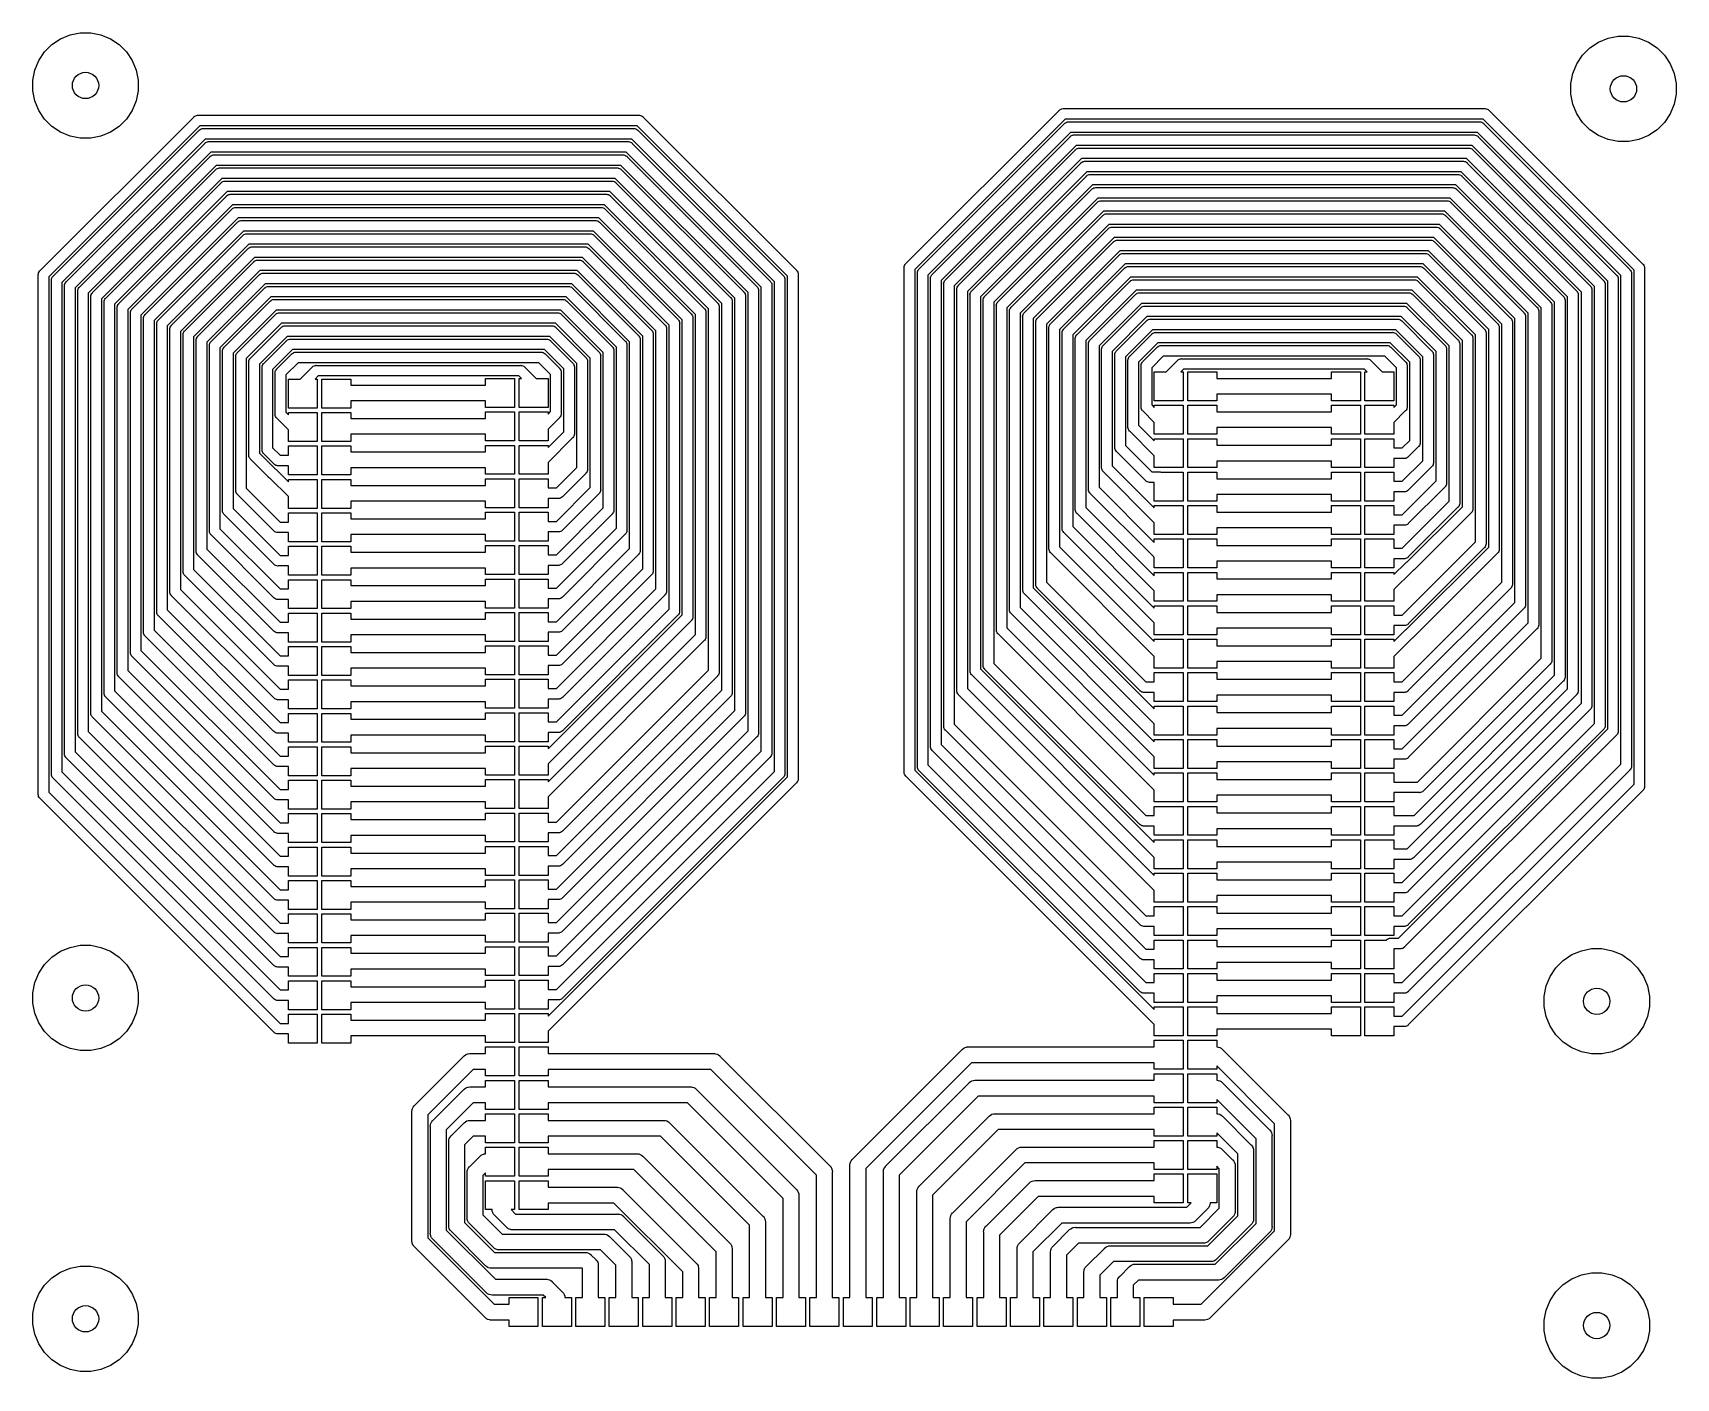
# Model space of a CAD drawing. Extents: x 63 to 188, y -143 to -40.
import ezdxf

# ---------------------------------------------------------------- set-up
doc = ezdxf.new("R2010")
doc.units = 0
doc.header["$MEASUREMENT"] = 0
doc.layers.add('BLACK', color=7, linetype='CONTINUOUS')

msp = doc.modelspace()

# ---------------------------------------------------------------- linework, layer by layer
at = {"layer": 'BLACK', "linetype": 'CONTINUOUS'}
for p, q in [((64.5061, -41.343), (65.1613, -40.9052)), ((65.1613, -40.9052), (65.8892, -40.6037)), ((65.8892, -40.6037), (66.662, -40.45)), ((66.662, -40.45), (67.45, -40.45)), ((67.45, -40.45), (68.2228, -40.6037)), ((68.2228, -40.6037), (68.9507, -40.9052)), ((68.9507, -40.9052), (69.6059, -41.343)), ((181.346, -41.597), (182.001, -41.1592)), ((182.001, -41.1592), (182.729, -40.8577)), ((182.729, -40.8577), (183.502, -40.704)), ((183.502, -40.704), (184.29, -40.704)), ((184.29, -40.704), (185.063, -40.8577)), ((185.063, -40.8577), (185.791, -41.1592)), ((185.791, -41.1592), (186.446, -41.597)), ((63.5112, -42.5553), (63.949, -41.9001)), ((63.949, -41.9001), (64.5061, -41.343)), ((69.6059, -41.343), (70.163, -41.9001)), ((70.163, -41.9001), (70.6008, -42.5553)), ((180.351, -42.8093), (180.789, -42.1541)), ((180.789, -42.1541), (181.346, -41.597)), ((186.446, -41.597), (187.003, -42.1541)), ((187.003, -42.1541), (187.441, -42.8093)), ((63.056, -44.056), (63.2097, -43.2832)), ((63.2097, -43.2832), (63.5112, -42.5553)), ((70.6008, -42.5553), (70.9023, -43.2832)), ((70.9023, -43.2832), (71.056, -44.056)), ((179.896, -44.31), (180.05, -43.5372)), ((180.05, -43.5372), (180.351, -42.8093)), ((187.441, -42.8093), (187.742, -43.5372)), ((187.742, -43.5372), (187.896, -44.31)), ((63.056, -44.844), (63.056, -44.056)), ((63.2097, -45.6168), (63.056, -44.844)), ((71.056, -44.844), (70.9023, -45.6168)), ((71.056, -44.056), (71.056, -44.844)), ((179.896, -45.098), (179.896, -44.31)), ((187.896, -44.31), (187.896, -45.098)), ((63.5112, -46.3447), (63.2097, -45.6168)), ((70.9023, -45.6168), (70.6008, -46.3447)), ((180.05, -45.8708), (179.896, -45.098)), ((180.351, -46.5987), (180.05, -45.8708)), ((187.742, -45.8708), (187.441, -46.5987)), ((187.896, -45.098), (187.742, -45.8708)), ((63.949, -46.9999), (63.5112, -46.3447)), ((63.5969, -58.5324), (75.2804, -46.8489)), ((64.5061, -47.557), (63.949, -46.9999)), ((70.163, -46.9999), (69.6059, -47.557)), ((70.6008, -46.3447), (70.163, -46.9999)), ((75.2804, -46.8489), (75.2929, -46.8336)), ((75.2929, -46.8336), (75.3082, -46.8211)), ((75.3082, -46.8211), (75.3216, -46.81)), ((75.3082, -46.8211), (75.3082, -46.8211)), ((75.3216, -46.81), (75.3538, -46.7836)), ((75.3538, -46.7836), (75.4233, -46.7465)), ((75.4233, -46.7465), (75.4987, -46.7236)), ((75.4987, -46.7236), (75.5575, -46.7178)), ((75.5575, -46.7178), (75.5771, -46.7159)), ((75.5575, -46.7178), (75.5575, -46.7178)), ((75.5771, -46.7159), (75.5967, -46.7178)), ((75.5967, -46.7178), (109.108, -46.7178)), ((109.108, -46.7178), (109.128, -46.7159)), ((109.128, -46.7159), (109.148, -46.7178)), ((109.148, -46.7178), (109.148, -46.7178)), ((109.148, -46.7178), (109.206, -46.7236)), ((109.206, -46.7236), (109.282, -46.7465)), ((109.282, -46.7465), (109.351, -46.7836)), ((109.351, -46.7836), (109.412, -46.8336)), ((109.412, -46.8336), (109.425, -46.8489)), ((109.425, -46.8489), (121.061, -58.4854)), ((129.383, -57.9773), (141.019, -46.3409)), ((141.482, -47.0098), (130.052, -58.4398)), ((130.383, -58.3916), (141.434, -47.3409)), ((141.019, -46.3409), (141.032, -46.3256)), ((141.032, -46.3256), (141.047, -46.3131)), ((141.047, -46.3131), (141.093, -46.2756)), ((141.047, -46.3131), (141.047, -46.3131)), ((141.093, -46.2756), (141.162, -46.2385)), ((141.162, -46.2385), (141.238, -46.2156)), ((141.238, -46.2156), (141.316, -46.2079)), ((141.316, -46.2079), (141.336, -46.2098)), ((141.336, -46.2098), (173.37, -46.2098)), ((141.434, -47.3409), (141.446, -47.3256)), ((141.446, -47.3256), (141.461, -47.3131)), ((141.461, -47.3131), (141.507, -47.2756)), ((141.461, -47.3131), (141.461, -47.3131)), ((173.224, -47.0098), (141.482, -47.0098)), ((141.507, -47.2756), (141.577, -47.2385)), ((141.577, -47.2385), (141.652, -47.2156)), ((141.652, -47.2156), (141.73, -47.2079)), ((141.73, -47.2079), (141.75, -47.2098)), ((141.75, -47.2098), (172.956, -47.2098)), ((172.956, -47.2098), (172.976, -47.2079)), ((172.976, -47.2079), (173.054, -47.2156)), ((173.054, -47.2156), (173.13, -47.2385)), ((173.13, -47.2385), (173.199, -47.2756)), ((173.199, -47.2756), (173.245, -47.3131)), ((184.702, -58.4876), (173.224, -47.0098)), ((173.245, -47.3131), (173.245, -47.3131)), ((173.245, -47.3131), (173.26, -47.3256)), ((173.26, -47.3256), (173.272, -47.3409)), ((173.272, -47.3409), (184.371, -58.4394)), ((173.37, -46.2098), (173.39, -46.2079)), ((173.39, -46.2079), (173.468, -46.2156)), ((173.468, -46.2156), (173.544, -46.2385)), ((173.544, -46.2385), (173.613, -46.2756)), ((173.613, -46.2756), (173.659, -46.3131)), ((173.659, -46.3131), (173.659, -46.3131)), ((173.659, -46.3131), (173.674, -46.3256)), ((173.674, -46.3256), (173.687, -46.3409)), ((173.687, -46.3409), (185.371, -58.0252)), ((180.789, -47.2539), (180.351, -46.5987)), ((181.346, -47.811), (180.789, -47.2539)), ((187.003, -47.2539), (186.446, -47.811)), ((187.441, -46.5987), (187.003, -47.2539)), ((75.7428, -47.5178), (64.2658, -58.9948)), ((65.1613, -47.9948), (64.5061, -47.557)), ((64.5969, -58.9466), (75.6946, -47.8489)), ((65.8892, -48.2963), (65.1613, -47.9948)), ((76.157, -48.5178), (65.2658, -59.409)), ((66.662, -48.45), (65.8892, -48.2963)), ((67.45, -48.45), (66.662, -48.45)), ((68.2228, -48.2963), (67.45, -48.45)), ((68.9507, -47.9948), (68.2228, -48.2963)), ((69.6059, -47.557), (68.9507, -47.9948)), ((75.6946, -47.8489), (75.7071, -47.8336)), ((75.7071, -47.8336), (75.768, -47.7836)), ((108.962, -47.5178), (75.7428, -47.5178)), ((75.768, -47.7836), (75.8375, -47.7465)), ((75.8375, -47.7465), (75.9129, -47.7236)), ((75.9129, -47.7236), (75.9717, -47.7178)), ((75.9717, -47.7178), (75.9913, -47.7159)), ((75.9913, -47.7159), (76.011, -47.7178)), ((76.011, -47.7178), (108.694, -47.7178)), ((108.548, -48.5178), (76.157, -48.5178)), ((119.392, -59.362), (108.548, -48.5178)), ((108.694, -47.7178), (108.714, -47.7159)), ((108.714, -47.7159), (108.733, -47.7178)), ((108.733, -47.7178), (108.733, -47.7178)), ((108.733, -47.7178), (108.792, -47.7236)), ((108.792, -47.7236), (108.867, -47.7465)), ((108.867, -47.7465), (108.937, -47.7836)), ((108.937, -47.7836), (108.998, -47.8336)), ((120.392, -58.9478), (108.962, -47.5178)), ((108.998, -47.8336), (109.01, -47.8489)), ((109.01, -47.8489), (120.061, -58.8996)), ((141.896, -48.0098), (131.052, -58.854)), ((131.383, -58.8058), (141.848, -48.3409)), ((141.848, -48.3409), (141.86, -48.3256)), ((141.86, -48.3256), (141.876, -48.3131)), ((141.876, -48.3131), (141.921, -48.2756)), ((141.876, -48.3131), (141.876, -48.3131)), ((172.81, -48.0098), (141.896, -48.0098)), ((141.921, -48.2756), (141.991, -48.2385)), ((141.991, -48.2385), (142.014, -48.2316)), ((142.014, -48.2316), (142.066, -48.2156)), ((142.066, -48.2156), (142.125, -48.2098)), ((142.125, -48.2098), (142.145, -48.2079)), ((142.125, -48.2098), (142.125, -48.2098)), ((142.145, -48.2079), (142.164, -48.2098)), ((142.164, -48.2098), (172.542, -48.2098)), ((172.542, -48.2098), (172.561, -48.2079)), ((172.561, -48.2079), (172.64, -48.2156)), ((172.64, -48.2156), (172.715, -48.2385)), ((172.715, -48.2385), (172.785, -48.2757)), ((172.785, -48.2757), (172.83, -48.3131)), ((183.702, -58.9019), (172.81, -48.0098)), ((172.83, -48.3131), (172.83, -48.3131)), ((172.83, -48.3131), (172.846, -48.3256)), ((172.846, -48.3256), (172.858, -48.3409)), ((172.858, -48.3409), (183.371, -58.8537)), ((182.001, -48.2488), (181.346, -47.811)), ((182.729, -48.5503), (182.001, -48.2488)), ((183.502, -48.704), (182.729, -48.5503)), ((185.063, -48.5503), (184.29, -48.704)), ((185.791, -48.2488), (185.063, -48.5503)), ((186.446, -47.811), (185.791, -48.2488)), ((65.5969, -59.3608), (76.1088, -48.8489)), ((76.5712, -49.5178), (66.2658, -59.8232)), ((66.5969, -59.775), (76.523, -49.8489)), ((76.1088, -48.8489), (76.1213, -48.8336)), ((76.1213, -48.8336), (76.1366, -48.8211)), ((76.1366, -48.8211), (76.1822, -48.7836)), ((76.1366, -48.8211), (76.1366, -48.8211)), ((76.1822, -48.7836), (76.2517, -48.7465)), ((76.1822, -48.7836), (76.1822, -48.7836)), ((76.1822, -48.7836), (76.1822, -48.7836)), ((76.2517, -48.7465), (76.3271, -48.7236)), ((76.3271, -48.7236), (76.3859, -48.7178)), ((76.3859, -48.7178), (76.4055, -48.7159)), ((76.3859, -48.7178), (76.3859, -48.7178)), ((76.4055, -48.7159), (76.4252, -48.7178)), ((76.4252, -48.7178), (108.28, -48.7178)), ((76.523, -49.8489), (76.5355, -49.8336)), ((76.5355, -49.8336), (76.5508, -49.8211)), ((76.5508, -49.8211), (76.5965, -49.7836)), ((76.5508, -49.8211), (76.5508, -49.8211)), ((108.134, -49.5178), (76.5712, -49.5178)), ((76.5965, -49.7836), (76.6659, -49.7465)), ((76.6659, -49.7465), (76.7413, -49.7236)), ((76.7413, -49.7236), (76.8198, -49.7159)), ((76.8198, -49.7159), (76.8394, -49.7178)), ((76.8394, -49.7178), (107.866, -49.7178)), ((107.866, -49.7178), (107.885, -49.7159)), ((107.885, -49.7159), (107.905, -49.7178)), ((107.905, -49.7178), (107.905, -49.7178)), ((107.905, -49.7178), (107.964, -49.7236)), ((107.964, -49.7236), (108.039, -49.7465)), ((108.039, -49.7465), (108.109, -49.7836)), ((108.109, -49.7836), (108.169, -49.8336)), ((118.392, -59.7762), (108.134, -49.5178)), ((108.169, -49.8336), (108.182, -49.8489)), ((108.182, -49.8489), (118.061, -59.728)), ((108.28, -48.7178), (108.299, -48.7159)), ((108.299, -48.7159), (108.319, -48.7178)), ((108.319, -48.7178), (108.319, -48.7178)), ((108.319, -48.7178), (108.378, -48.7236)), ((108.378, -48.7236), (108.453, -48.7465)), ((108.453, -48.7465), (108.523, -48.7836)), ((108.523, -48.7836), (108.584, -48.8336)), ((108.584, -48.8336), (108.596, -48.8489)), ((108.596, -48.8489), (119.061, -59.3138)), ((142.31, -49.0098), (132.052, -59.2682)), ((132.383, -59.22), (142.262, -49.3409)), ((142.262, -49.3409), (142.275, -49.3256)), ((142.275, -49.3256), (142.29, -49.3131)), ((142.29, -49.3131), (142.335, -49.2757)), ((142.29, -49.3131), (142.29, -49.3131)), ((172.396, -49.0098), (142.31, -49.0098)), ((142.335, -49.2757), (142.405, -49.2385)), ((142.405, -49.2385), (142.48, -49.2156)), ((142.48, -49.2156), (142.559, -49.2079)), ((142.559, -49.2079), (142.578, -49.2099)), ((142.578, -49.2099), (172.128, -49.2099)), ((172.128, -49.2099), (172.147, -49.2079)), ((172.147, -49.2079), (172.226, -49.2156)), ((172.226, -49.2156), (172.301, -49.2385)), ((172.301, -49.2385), (172.371, -49.2757)), ((172.371, -49.2757), (172.416, -49.3131)), ((182.702, -59.3161), (172.396, -49.0098)), ((172.416, -49.3131), (172.416, -49.3131)), ((172.416, -49.3131), (172.431, -49.3256)), ((172.431, -49.3256), (172.444, -49.3409)), ((172.444, -49.3409), (182.371, -59.2679)), ((184.29, -48.704), (183.502, -48.704)), ((76.9854, -50.5178), (67.2658, -60.2374)), ((67.5969, -60.1892), (76.9372, -50.8489)), ((76.9372, -50.8489), (76.9498, -50.8336)), ((76.9498, -50.8336), (77.0107, -50.7837)), ((107.72, -50.5178), (76.9854, -50.5178)), ((77.0107, -50.7837), (77.0802, -50.7465)), ((77.0802, -50.7465), (77.1556, -50.7236)), ((77.1556, -50.7236), (77.2143, -50.7178)), ((77.2143, -50.7178), (77.234, -50.7159)), ((77.2143, -50.7178), (77.2143, -50.7178)), ((77.234, -50.7159), (77.2536, -50.7178)), ((77.2536, -50.7178), (107.451, -50.7178)), ((107.451, -50.7178), (107.471, -50.7159)), ((107.471, -50.7159), (107.491, -50.7178)), ((107.491, -50.7178), (107.491, -50.7178)), ((107.491, -50.7178), (107.549, -50.7236)), ((107.549, -50.7236), (107.625, -50.7465)), ((107.625, -50.7465), (107.694, -50.7837)), ((107.694, -50.7837), (107.755, -50.8336)), ((117.392, -60.1904), (107.72, -50.5178)), ((107.755, -50.8336), (107.768, -50.8489)), ((107.768, -50.8489), (117.061, -60.1422)), ((142.724, -50.0099), (133.052, -59.6824)), ((133.383, -59.6342), (142.676, -50.3409)), ((143.139, -51.0099), (134.052, -60.0966)), ((142.676, -50.3409), (142.689, -50.3256)), ((142.689, -50.3256), (142.704, -50.3131)), ((142.704, -50.3131), (142.75, -50.2757)), ((142.704, -50.3131), (142.704, -50.3131)), ((171.982, -50.0099), (142.724, -50.0099)), ((142.75, -50.2757), (142.819, -50.2385)), ((142.819, -50.2385), (142.895, -50.2156)), ((142.895, -50.2156), (142.902, -50.2149)), ((142.902, -50.2149), (142.953, -50.2099)), ((142.953, -50.2099), (142.973, -50.2079)), ((142.953, -50.2099), (142.953, -50.2099)), ((142.973, -50.2079), (142.993, -50.2099)), ((142.993, -50.2099), (171.713, -50.2099)), ((171.567, -51.0099), (143.139, -51.0099)), ((180.702, -60.1445), (171.567, -51.0099)), ((171.713, -50.2099), (171.733, -50.2079)), ((171.733, -50.2079), (171.811, -50.2157)), ((171.811, -50.2157), (171.887, -50.2385)), ((171.887, -50.2385), (171.956, -50.2757)), ((171.956, -50.2757), (172.002, -50.3131)), ((181.702, -59.7303), (171.982, -50.0099)), ((172.002, -50.3131), (172.002, -50.3131)), ((172.002, -50.3131), (172.017, -50.3257)), ((172.017, -50.3257), (172.03, -50.3409)), ((172.03, -50.3409), (181.371, -59.6821)), ((77.3997, -51.5178), (68.2659, -60.6516)), ((68.5969, -60.6034), (77.3515, -51.8489)), ((77.3515, -51.8489), (77.364, -51.8336)), ((77.364, -51.8336), (77.3792, -51.8211)), ((77.3792, -51.8211), (77.4249, -51.7837)), ((77.3792, -51.8211), (77.3792, -51.8211)), ((107.305, -51.5178), (77.3997, -51.5178)), ((77.4249, -51.7837), (77.4944, -51.7465)), ((77.4944, -51.7465), (77.5698, -51.7236)), ((77.5698, -51.7236), (77.6285, -51.7179)), ((77.6285, -51.7179), (77.6482, -51.7159)), ((77.6285, -51.7179), (77.6285, -51.7179)), ((77.6482, -51.7159), (77.6678, -51.7179)), ((77.6678, -51.7179), (107.037, -51.7179)), ((107.037, -51.7179), (107.057, -51.7159)), ((107.057, -51.7159), (107.076, -51.7179)), ((107.076, -51.7179), (107.076, -51.7179)), ((107.076, -51.7179), (107.135, -51.7236)), ((107.135, -51.7236), (107.211, -51.7465)), ((107.211, -51.7465), (107.28, -51.7837)), ((107.28, -51.7837), (107.341, -51.8336)), ((116.392, -60.6046), (107.305, -51.5178)), ((107.341, -51.8336), (107.354, -51.8489)), ((107.354, -51.8489), (116.061, -60.5564)), ((134.383, -60.0484), (143.09, -51.3409)), ((143.553, -52.0099), (135.052, -60.5109)), ((135.383, -60.4626), (143.505, -52.3409)), ((143.09, -51.3409), (143.103, -51.3257)), ((143.103, -51.3257), (143.118, -51.3131)), ((143.118, -51.3131), (143.164, -51.2757)), ((143.118, -51.3131), (143.118, -51.3131)), ((143.164, -51.2757), (143.233, -51.2385)), ((143.233, -51.2385), (143.309, -51.2157)), ((143.309, -51.2157), (143.387, -51.2079)), ((143.387, -51.2079), (143.407, -51.2099)), ((143.407, -51.2099), (171.299, -51.2099)), ((143.505, -52.3409), (143.517, -52.3257)), ((143.517, -52.3257), (143.532, -52.3131)), ((143.532, -52.3131), (143.578, -52.2757)), ((143.532, -52.3131), (143.532, -52.3131)), ((171.153, -52.0099), (143.553, -52.0099)), ((143.578, -52.2757), (143.648, -52.2385)), ((143.648, -52.2385), (143.723, -52.2157)), ((143.723, -52.2157), (143.801, -52.2079)), ((143.801, -52.2079), (143.821, -52.2099)), ((143.821, -52.2099), (170.885, -52.2099)), ((170.885, -52.2099), (170.905, -52.2079)), ((170.905, -52.2079), (170.983, -52.2157)), ((170.983, -52.2157), (171.058, -52.2385)), ((171.058, -52.2385), (171.128, -52.2757)), ((171.128, -52.2757), (171.174, -52.3131)), ((179.654, -60.5109), (171.153, -52.0099)), ((171.174, -52.3131), (171.174, -52.3132)), ((171.174, -52.3132), (171.189, -52.3257)), ((171.189, -52.3257), (171.201, -52.3409)), ((171.201, -52.3409), (179.323, -60.4627)), ((171.299, -51.2099), (171.319, -51.2079)), ((171.319, -51.2079), (171.397, -51.2157)), ((171.397, -51.2157), (171.473, -51.2385)), ((171.473, -51.2385), (171.542, -51.2757)), ((171.542, -51.2757), (171.588, -51.3131)), ((171.588, -51.3131), (171.588, -51.3131)), ((171.588, -51.3131), (171.603, -51.3257)), ((171.603, -51.3257), (171.616, -51.3409)), ((171.616, -51.3409), (180.323, -60.0484)), ((77.8139, -52.5179), (69.2659, -61.0659)), ((69.5969, -61.0177), (77.7657, -52.8489)), ((78.2281, -53.5179), (70.2659, -61.4801)), ((77.7657, -52.8489), (77.7782, -52.8337)), ((77.7782, -52.8337), (77.8391, -52.7837)), ((106.891, -52.5179), (77.8139, -52.5179)), ((77.8391, -52.7837), (77.9086, -52.7465)), ((77.9086, -52.7465), (77.984, -52.7237)), ((77.984, -52.7237), (78.0428, -52.7179)), ((78.0428, -52.7179), (78.0624, -52.7159)), ((78.0624, -52.7159), (78.0821, -52.7179)), ((78.0821, -52.7179), (106.623, -52.7179)), ((106.477, -53.5179), (78.2281, -53.5179)), ((114.392, -61.4331), (106.477, -53.5179)), ((106.623, -52.7179), (106.643, -52.7159)), ((106.643, -52.7159), (106.662, -52.7179)), ((106.662, -52.7179), (106.662, -52.7179)), ((106.662, -52.7179), (106.721, -52.7237)), ((106.721, -52.7237), (106.796, -52.7465)), ((106.796, -52.7465), (106.866, -52.7837)), ((106.866, -52.7837), (106.927, -52.8337)), ((115.392, -61.0189), (106.891, -52.5179)), ((106.927, -52.8337), (106.939, -52.8489)), ((106.939, -52.8489), (115.061, -60.9707)), ((143.967, -53.0099), (136.052, -60.9251)), ((136.383, -60.8769), (143.919, -53.3409)), ((143.919, -53.3409), (143.931, -53.3257)), ((143.931, -53.3257), (143.947, -53.3132)), ((143.947, -53.3132), (143.992, -53.2757)), ((143.947, -53.3132), (143.947, -53.3132)), ((170.739, -53.0099), (143.967, -53.0099)), ((143.992, -53.2757), (144.062, -53.2386)), ((144.062, -53.2385), (144.137, -53.2157)), ((144.062, -53.2386), (144.062, -53.2385)), ((144.137, -53.2157), (144.196, -53.2099)), ((144.196, -53.2099), (144.216, -53.208)), ((144.196, -53.2099), (144.196, -53.2099)), ((144.216, -53.208), (144.235, -53.2099)), ((144.235, -53.2099), (170.471, -53.2099)), ((170.471, -53.2099), (170.49, -53.208)), ((170.49, -53.208), (170.569, -53.2157)), ((170.569, -53.2157), (170.644, -53.2386)), ((170.644, -53.2386), (170.714, -53.2757)), ((170.714, -53.2757), (170.759, -53.3132)), ((178.654, -60.9251), (170.739, -53.0099)), ((170.759, -53.3132), (170.759, -53.3132)), ((170.759, -53.3132), (170.775, -53.3257)), ((170.775, -53.3257), (170.787, -53.3409)), ((170.787, -53.3409), (178.323, -60.8769)), ((70.5969, -61.4319), (78.1799, -53.8489)), ((78.6423, -54.5179), (71.2659, -61.8943)), ((71.597, -61.8461), (78.5941, -54.8489)), ((78.1799, -53.8489), (78.1924, -53.8337)), ((78.1924, -53.8337), (78.2077, -53.8211)), ((78.2077, -53.8211), (78.2533, -53.7837)), ((78.2077, -53.8211), (78.2077, -53.8211)), ((78.2533, -53.7837), (78.3228, -53.7465)), ((78.2533, -53.7837), (78.2533, -53.7837)), ((78.2533, -53.7837), (78.2533, -53.7837)), ((78.3228, -53.7465), (78.3982, -53.7237)), ((78.3982, -53.7237), (78.457, -53.7179)), ((78.457, -53.7179), (78.4766, -53.7159)), ((78.457, -53.7179), (78.457, -53.7179)), ((78.4766, -53.7159), (78.4963, -53.7179)), ((78.4963, -53.7179), (106.209, -53.7179)), ((78.5941, -54.8489), (78.6066, -54.8337)), ((78.6066, -54.8337), (78.6219, -54.8212)), ((78.6219, -54.8212), (78.6675, -54.7837)), ((78.6219, -54.8212), (78.6219, -54.8212)), ((106.063, -54.5179), (78.6423, -54.5179)), ((78.6675, -54.7837), (78.737, -54.7465)), ((78.737, -54.7465), (78.8124, -54.7237)), ((78.8124, -54.7237), (78.8908, -54.716)), ((78.8908, -54.716), (78.9105, -54.7179)), ((78.9105, -54.7179), (105.795, -54.7179)), ((105.795, -54.7179), (105.814, -54.716)), ((105.814, -54.716), (105.834, -54.7179)), ((105.834, -54.7179), (105.834, -54.7179)), ((105.834, -54.7179), (105.893, -54.7237)), ((105.893, -54.7237), (105.968, -54.7465)), ((105.968, -54.7465), (106.037, -54.7837)), ((106.037, -54.7837), (106.098, -54.8337)), ((113.392, -61.8473), (106.063, -54.5179)), ((106.098, -54.8337), (106.111, -54.8489)), ((106.111, -54.8489), (113.061, -61.7991)), ((106.209, -53.7179), (106.228, -53.7159)), ((106.228, -53.7159), (106.248, -53.7179)), ((106.248, -53.7179), (106.248, -53.7179)), ((106.248, -53.7179), (106.307, -53.7237)), ((106.307, -53.7237), (106.382, -53.7465)), ((106.382, -53.7465), (106.452, -53.7837)), ((106.452, -53.7837), (106.513, -53.8337)), ((106.513, -53.8337), (106.525, -53.8489)), ((106.525, -53.8489), (114.061, -61.3849)), ((144.381, -54.0099), (137.052, -61.3393)), ((137.383, -61.2911), (144.333, -54.3409)), ((144.333, -54.3409), (144.346, -54.3257)), ((144.346, -54.3257), (144.361, -54.3132)), ((144.361, -54.3132), (144.407, -54.2757)), ((144.361, -54.3132), (144.361, -54.3132)), ((170.325, -54.0099), (144.381, -54.0099)), ((144.407, -54.2757), (144.476, -54.2386)), ((144.476, -54.2386), (144.551, -54.2157)), ((144.551, -54.2157), (144.63, -54.208)), ((144.63, -54.208), (144.649, -54.2099)), ((144.649, -54.2099), (170.057, -54.2099)), ((170.057, -54.2099), (170.076, -54.208)), ((170.076, -54.208), (170.155, -54.2157)), ((170.155, -54.2157), (170.23, -54.2386)), ((170.23, -54.2386), (170.299, -54.2757)), ((170.299, -54.2757), (170.345, -54.3132)), ((177.654, -61.3393), (170.325, -54.0099)), ((170.345, -54.3132), (170.345, -54.3132)), ((170.345, -54.3132), (170.36, -54.3257)), ((170.36, -54.3257), (170.373, -54.3409)), ((170.373, -54.3409), (177.323, -61.2911)), ((79.0565, -55.5179), (72.2659, -62.3085)), ((72.597, -62.2603), (79.0083, -55.849)), ((79.0083, -55.849), (79.0208, -55.8337)), ((79.0208, -55.8337), (79.0818, -55.7837)), ((105.648, -55.5179), (79.0565, -55.5179)), ((79.0818, -55.7837), (79.1512, -55.7466)), ((79.1512, -55.7466), (79.2266, -55.7237)), ((79.2266, -55.7237), (79.2854, -55.7179)), ((79.2854, -55.7179), (79.3051, -55.716)), ((79.2854, -55.7179), (79.2854, -55.7179)), ((79.3051, -55.716), (79.3247, -55.7179)), ((79.3247, -55.7179), (105.38, -55.7179)), ((105.38, -55.7179), (105.4, -55.716)), ((105.4, -55.716), (105.42, -55.7179)), ((105.42, -55.7179), (105.42, -55.7179)), ((105.42, -55.7179), (105.478, -55.7237)), ((105.478, -55.7237), (105.554, -55.7466)), ((105.554, -55.7466), (105.623, -55.7837)), ((105.623, -55.7837), (105.684, -55.8337)), ((112.392, -62.2615), (105.648, -55.5179)), ((105.684, -55.8337), (105.697, -55.849)), ((105.697, -55.849), (112.061, -62.2133)), ((144.796, -55.0099), (138.052, -61.7535)), ((138.383, -61.7053), (144.747, -55.341)), ((145.21, -56.0099), (139.052, -62.1677)), ((144.747, -55.341), (144.76, -55.3257)), ((144.76, -55.3257), (144.775, -55.3132)), ((144.775, -55.3132), (144.821, -55.2757)), ((144.775, -55.3132), (144.775, -55.3132)), ((169.91, -55.0099), (144.796, -55.0099)), ((144.821, -55.2757), (144.89, -55.2386)), ((144.89, -55.2386), (144.966, -55.2157)), ((144.966, -55.2157), (145.044, -55.208)), ((145.044, -55.208), (145.064, -55.2099)), ((145.064, -55.2099), (169.642, -55.2099)), ((169.496, -56.0099), (145.21, -56.0099)), ((175.654, -62.1677), (169.496, -56.0099)), ((169.642, -55.2099), (169.662, -55.208)), ((169.662, -55.208), (169.74, -55.2157)), ((169.74, -55.2157), (169.816, -55.2386)), ((169.816, -55.2386), (169.885, -55.2757)), ((169.885, -55.2757), (169.931, -55.3132)), ((176.654, -61.7535), (169.91, -55.0099)), ((169.931, -55.3132), (169.931, -55.3132)), ((169.931, -55.3132), (169.946, -55.3257)), ((169.946, -55.3257), (169.959, -55.341)), ((169.959, -55.341), (176.323, -61.7053)), ((79.4707, -56.5179), (73.2659, -62.7227)), ((73.597, -62.6745), (79.4225, -56.849)), ((79.4225, -56.849), (79.4351, -56.8337)), ((79.4351, -56.8337), (79.4503, -56.8212)), ((79.4503, -56.8212), (79.496, -56.7837)), ((79.4503, -56.8212), (79.4503, -56.8212)), ((105.234, -56.5179), (79.4707, -56.5179)), ((79.496, -56.7837), (79.5655, -56.7466)), ((79.5655, -56.7466), (79.6409, -56.7237)), ((79.6409, -56.7237), (79.6996, -56.7179)), ((79.6996, -56.7179), (79.7193, -56.716)), ((79.7193, -56.716), (79.7389, -56.7179)), ((79.7389, -56.7179), (104.966, -56.7179)), ((104.966, -56.7179), (104.986, -56.716)), ((104.986, -56.716), (105.005, -56.7179)), ((105.005, -56.7179), (105.005, -56.7179)), ((105.005, -56.7179), (105.064, -56.7237)), ((105.064, -56.7237), (105.14, -56.7466)), ((105.14, -56.7466), (105.209, -56.7837)), ((105.209, -56.7837), (105.27, -56.8337)), ((111.392, -62.6757), (105.234, -56.5179)), ((105.27, -56.8337), (105.282, -56.849)), ((105.282, -56.849), (111.061, -62.6275)), ((139.383, -62.1195), (145.162, -56.341)), ((145.624, -57.0099), (140.052, -62.5819)), ((140.383, -62.5337), (145.576, -57.341)), ((145.162, -56.341), (145.174, -56.3257)), ((145.174, -56.3257), (145.189, -56.3132)), ((145.189, -56.3132), (145.235, -56.2757)), ((145.189, -56.3132), (145.189, -56.3132)), ((145.235, -56.2757), (145.295, -56.2434)), ((145.235, -56.2757), (145.235, -56.2757)), ((145.295, -56.2434), (145.304, -56.2386)), ((145.304, -56.2386), (145.38, -56.2157)), ((145.304, -56.2386), (145.304, -56.2386)), ((145.38, -56.2157), (145.439, -56.2099)), ((145.439, -56.2099), (145.458, -56.208)), ((145.439, -56.2099), (145.439, -56.2099)), ((145.458, -56.208), (145.478, -56.2099)), ((145.478, -56.2099), (169.228, -56.2099)), ((145.576, -57.341), (145.588, -57.3257)), ((145.588, -57.3257), (145.604, -57.3132)), ((145.604, -57.3132), (145.649, -57.2757)), ((145.604, -57.3132), (145.604, -57.3132)), ((169.082, -57.0099), (145.624, -57.0099)), ((145.649, -57.2757), (145.719, -57.2386)), ((145.719, -57.2386), (145.794, -57.2157)), ((145.794, -57.2157), (145.872, -57.208)), ((145.872, -57.208), (145.892, -57.2099)), ((145.892, -57.2099), (168.814, -57.2099)), ((168.814, -57.2099), (168.834, -57.208)), ((168.834, -57.208), (168.912, -57.2157)), ((168.912, -57.2157), (168.987, -57.2386)), ((168.987, -57.2386), (169.057, -57.2757)), ((169.057, -57.2757), (169.102, -57.3132)), ((174.654, -62.5819), (169.082, -57.0099)), ((169.102, -57.3132), (169.102, -57.3132)), ((169.102, -57.3132), (169.118, -57.3257)), ((169.118, -57.3257), (169.13, -57.341)), ((169.13, -57.341), (174.323, -62.5337)), ((169.228, -56.2099), (169.248, -56.208)), ((169.248, -56.208), (169.326, -56.2157)), ((169.326, -56.2157), (169.402, -56.2386)), ((169.402, -56.2386), (169.471, -56.2757)), ((169.471, -56.2757), (169.517, -56.3132)), ((169.517, -56.3132), (169.517, -56.3132)), ((169.517, -56.3132), (169.532, -56.3257)), ((169.532, -56.3257), (169.544, -56.341)), ((169.544, -56.341), (175.323, -62.1195)), ((63.4945, -58.6753), (63.5316, -58.6058)), ((63.5316, -58.6058), (63.5816, -58.5449)), ((63.5816, -58.5449), (63.5969, -58.5324)), ((79.885, -57.5179), (74.2659, -63.1369)), ((74.597, -63.0887), (79.8368, -57.849)), ((80.2992, -58.5179), (75.2659, -63.5512)), ((79.8368, -57.849), (79.8493, -57.8337)), ((79.8493, -57.8337), (79.9102, -57.7837)), ((104.82, -57.5179), (79.885, -57.5179)), ((79.9102, -57.7837), (79.9797, -57.7466)), ((79.9797, -57.7466), (80.0551, -57.7237)), ((80.0551, -57.7237), (80.1138, -57.7179)), ((80.1138, -57.7179), (80.1335, -57.716)), ((80.1335, -57.716), (80.1531, -57.7179)), ((80.1531, -57.7179), (104.552, -57.7179)), ((104.406, -58.5179), (80.2992, -58.5179)), ((109.392, -63.5042), (104.406, -58.5179)), ((104.552, -57.7179), (104.572, -57.716)), ((104.572, -57.716), (104.591, -57.7179)), ((104.591, -57.7179), (104.591, -57.7179)), ((104.591, -57.7179), (104.65, -57.7237)), ((104.65, -57.7237), (104.725, -57.7466)), ((104.725, -57.7466), (104.795, -57.7837)), ((104.795, -57.7837), (104.856, -57.8337)), ((110.392, -63.0899), (104.82, -57.5179)), ((104.856, -57.8337), (104.868, -57.849)), ((104.868, -57.849), (110.061, -63.0417)), ((121.061, -58.4854), (121.076, -58.4979)), ((121.076, -58.4979), (121.126, -58.5583)), ((121.126, -58.5583), (121.126, -58.5588)), ((121.126, -58.5588), (121.164, -58.6283)), ((121.164, -58.6283), (121.186, -58.7037)), ((129.25, -58.2741), (129.258, -58.1957)), ((129.252, -58.2937), (129.25, -58.2741)), ((129.252, -96.6244), (129.252, -58.2937)), ((129.258, -58.1957), (129.28, -58.1203)), ((129.28, -58.1203), (129.318, -58.0508)), ((129.318, -58.0508), (129.355, -58.0051)), ((129.355, -58.0051), (129.368, -57.9899)), ((129.355, -58.0051), (129.355, -58.0051)), ((129.368, -57.9899), (129.383, -57.9773)), ((129.383, -57.9773), (129.383, -57.9773)), ((129.383, -57.9773), (129.383, -57.9773)), ((130.052, -58.4398), (130.052, -96.4784)), ((130.25, -58.6883), (130.258, -58.6099)), ((130.258, -58.6099), (130.28, -58.5345)), ((130.28, -58.5345), (130.318, -58.465)), ((130.318, -58.465), (130.328, -58.4521)), ((130.328, -58.4521), (130.368, -58.4041)), ((130.368, -58.4041), (130.383, -58.3916)), ((146.038, -58.0099), (141.052, -62.9962)), ((141.383, -62.948), (145.99, -58.341)), ((145.99, -58.341), (146.002, -58.3257)), ((146.002, -58.3257), (146.018, -58.3132)), ((146.018, -58.3132), (146.063, -58.2757)), ((146.018, -58.3132), (146.018, -58.3132)), ((168.668, -58.0099), (146.038, -58.0099)), ((146.063, -58.2757), (146.133, -58.2386)), ((146.133, -58.2386), (146.208, -58.2157)), ((146.208, -58.2157), (146.287, -58.208)), ((146.287, -58.208), (146.306, -58.2099)), ((146.306, -58.2099), (168.4, -58.2099)), ((168.4, -58.2099), (168.419, -58.208)), ((168.419, -58.208), (168.498, -58.2157)), ((168.498, -58.2157), (168.573, -58.2386)), ((168.573, -58.2386), (168.643, -58.2757)), ((168.643, -58.2757), (168.688, -58.3132)), ((173.654, -62.9962), (168.668, -58.0099)), ((168.688, -58.3132), (168.688, -58.3132)), ((168.688, -58.3132), (168.704, -58.3257)), ((168.704, -58.3257), (168.716, -58.341)), ((168.716, -58.341), (173.323, -62.948)), ((184.371, -58.4394), (184.386, -58.452)), ((184.386, -58.452), (184.436, -58.5129)), ((184.436, -58.5129), (184.473, -58.5824)), ((184.473, -58.5824), (184.496, -58.6578)), ((184.496, -58.6578), (184.502, -58.7165)), ((184.702, -97.5563), (184.702, -58.4876)), ((185.371, -58.0252), (185.386, -58.0377)), ((185.386, -58.0377), (185.436, -58.0987)), ((185.436, -58.0987), (185.473, -58.1681)), ((185.473, -58.1681), (185.496, -58.2435)), ((185.496, -58.2435), (185.502, -58.3023)), ((185.502, -58.3023), (185.502, -58.3023)), ((185.502, -58.3023), (185.504, -58.322)), ((185.504, -58.322), (185.502, -58.3416)), ((185.502, -58.3416), (185.502, -97.7023)), ((63.4639, -58.8291), (63.4716, -58.7507)), ((63.4658, -58.8487), (63.4639, -58.8291)), ((63.4658, -98.3052), (63.4658, -58.8487)), ((63.4716, -58.7507), (63.4798, -58.7237)), ((63.4798, -58.7237), (63.4945, -58.6753)), ((64.2658, -58.9948), (64.2658, -98.1591)), ((64.4639, -59.2433), (64.4716, -59.1649)), ((64.4658, -59.263), (64.4639, -59.2433)), ((64.4658, -96.7652), (64.4658, -59.263)), ((64.4716, -59.1649), (64.4797, -59.1381)), ((64.4797, -59.1381), (64.4945, -59.0895)), ((64.4945, -59.0895), (64.5316, -59.02)), ((64.5316, -59.02), (64.5816, -58.9591)), ((64.5816, -58.9591), (64.5969, -58.9466)), ((65.2658, -59.409), (65.2658, -96.6191)), ((65.4639, -59.6575), (65.4716, -59.5791)), ((65.4658, -59.6772), (65.4639, -59.6575)), ((65.4658, -95.2252), (65.4658, -59.6772)), ((65.4716, -59.5791), (65.476, -59.5646)), ((65.476, -59.5646), (65.4945, -59.5037)), ((65.4945, -59.5037), (65.5316, -59.4342)), ((65.5316, -59.4342), (65.5816, -59.3733)), ((65.5816, -59.3733), (65.5969, -59.3608)), ((66.2658, -59.8232), (66.2658, -95.0792)), ((66.476, -59.9788), (66.4945, -59.9179)), ((66.4945, -59.9179), (66.5317, -59.8484)), ((66.5317, -59.8484), (66.5816, -59.7875)), ((66.5816, -59.7875), (66.5969, -59.775)), ((75.597, -63.503), (80.251, -58.849)), ((80.7134, -59.5179), (76.2659, -63.9654)), ((76.597, -63.9172), (80.6652, -59.849)), ((80.251, -58.849), (80.2635, -58.8337)), ((80.2635, -58.8337), (80.2788, -58.8212)), ((80.2788, -58.8212), (80.3107, -58.795)), ((80.2788, -58.8212), (80.2788, -58.8212)), ((80.3107, -58.795), (80.3244, -58.7837)), ((80.3244, -58.7837), (80.3939, -58.7466)), ((80.3939, -58.7466), (80.4693, -58.7237)), ((80.4693, -58.7237), (80.5281, -58.7179)), ((80.5281, -58.7179), (80.5477, -58.716)), ((80.5281, -58.7179), (80.5281, -58.7179)), ((80.5477, -58.716), (80.5673, -58.7179)), ((80.5673, -58.7179), (104.138, -58.7179)), ((80.6652, -59.849), (80.6777, -59.8337)), ((80.6777, -59.8337), (80.693, -59.8212)), ((80.693, -59.8212), (80.7386, -59.7837)), ((80.693, -59.8212), (80.693, -59.8212)), ((103.992, -59.5179), (80.7134, -59.5179)), ((80.7386, -59.7837), (80.8081, -59.7466)), ((80.8081, -59.7466), (80.8835, -59.7237)), ((80.8835, -59.7237), (80.9619, -59.716)), ((80.9619, -59.716), (80.9816, -59.7179)), ((80.9816, -59.7179), (103.723, -59.7179)), ((103.723, -59.7179), (103.743, -59.716)), ((103.743, -59.716), (103.763, -59.7179)), ((103.763, -59.7179), (103.763, -59.7179)), ((103.763, -59.7179), (103.821, -59.7237)), ((103.821, -59.7237), (103.897, -59.7466)), ((103.897, -59.7466), (103.966, -59.7837)), ((103.966, -59.7837), (104.027, -59.8337)), ((108.392, -63.9184), (103.992, -59.5179)), ((104.027, -59.8337), (104.04, -59.849)), ((104.04, -59.849), (108.061, -63.8702)), ((104.138, -58.7179), (104.157, -58.716)), ((104.157, -58.716), (104.177, -58.7179)), ((104.177, -58.7179), (104.177, -58.7179)), ((104.177, -58.7179), (104.236, -58.7237)), ((104.236, -58.7237), (104.311, -58.7466)), ((104.311, -58.7466), (104.381, -58.7837)), ((104.381, -58.7837), (104.442, -58.8337)), ((104.442, -58.8337), (104.454, -58.849)), ((104.454, -58.849), (109.061, -63.456)), ((118.061, -59.728), (118.076, -59.7405)), ((118.076, -59.7405), (118.126, -59.8014)), ((118.126, -59.8014), (118.163, -59.8709)), ((118.163, -59.8709), (118.186, -59.9463)), ((118.392, -95.0322), (118.392, -59.7762)), ((119.061, -59.3138), (119.076, -59.3263)), ((119.076, -59.3263), (119.089, -59.3416)), ((119.089, -59.3416), (119.089, -59.3416)), ((119.089, -59.3416), (119.126, -59.3872)), ((119.126, -59.3872), (119.164, -59.4567)), ((119.164, -59.4567), (119.186, -59.5321)), ((119.186, -59.5321), (119.194, -59.6105)), ((119.194, -59.6105), (119.192, -59.6302)), ((119.192, -59.6302), (119.192, -95.1782)), ((119.392, -96.5721), (119.392, -59.362)), ((120.061, -58.8996), (120.076, -58.9121)), ((120.076, -58.9121), (120.126, -58.973)), ((120.126, -58.973), (120.164, -59.0425)), ((120.164, -59.0425), (120.186, -59.1179)), ((120.186, -59.1179), (120.192, -59.1767)), ((120.192, -59.1767), (120.192, -59.1767)), ((120.192, -59.1767), (120.194, -59.1963)), ((120.194, -59.1963), (120.192, -59.2159)), ((120.192, -59.2159), (120.192, -96.7182)), ((120.392, -96.9864), (120.392, -58.9478)), ((121.186, -58.7037), (121.194, -58.7821)), ((121.194, -58.7821), (121.192, -58.8017)), ((121.192, -58.8017), (121.192, -97.1324)), ((130.252, -58.708), (130.25, -58.6883)), ((130.252, -96.2102), (130.252, -58.708)), ((131.052, -58.854), (131.052, -96.0642)), ((131.25, -59.1025), (131.258, -59.0241)), ((131.252, -59.1222), (131.25, -59.1025)), ((131.252, -94.6702), (131.252, -59.1222)), ((131.258, -59.0241), (131.281, -58.9487)), ((131.281, -58.9487), (131.318, -58.8792)), ((131.318, -58.8792), (131.355, -58.8337)), ((131.355, -58.8337), (131.368, -58.8183)), ((131.368, -58.8183), (131.383, -58.8058)), ((132.052, -59.2682), (132.052, -94.5242)), ((132.25, -59.5167), (132.258, -59.4383)), ((132.252, -59.5364), (132.25, -59.5167)), ((132.252, -93.1302), (132.252, -59.5364)), ((132.258, -59.4383), (132.281, -59.3629)), ((132.281, -59.3629), (132.318, -59.2934)), ((132.318, -59.2934), (132.333, -59.2747)), ((132.333, -59.2747), (132.368, -59.2325)), ((132.368, -59.2325), (132.383, -59.22)), ((133.052, -59.6824), (133.052, -92.9842)), ((133.25, -59.931), (133.258, -59.8525)), ((133.258, -59.8525), (133.281, -59.7771)), ((133.281, -59.7771), (133.318, -59.7076)), ((133.318, -59.7076), (133.328, -59.6946)), ((133.328, -59.6946), (133.368, -59.6467)), ((133.368, -59.6467), (133.383, -59.6342)), ((146.452, -59.0099), (142.052, -63.4104)), ((142.383, -63.3622), (146.404, -59.341)), ((146.404, -59.341), (146.417, -59.3257)), ((146.417, -59.3257), (146.432, -59.3132)), ((146.432, -59.3132), (146.477, -59.2763)), ((146.432, -59.3132), (146.432, -59.3132)), ((168.254, -59.0099), (146.452, -59.0099)), ((146.477, -59.2763), (146.478, -59.2757)), ((146.478, -59.2757), (146.547, -59.2386)), ((146.547, -59.2386), (146.623, -59.2157)), ((146.623, -59.2157), (146.681, -59.2099)), ((146.681, -59.2099), (146.701, -59.208)), ((146.681, -59.2099), (146.681, -59.2099)), ((146.701, -59.208), (146.721, -59.2099)), ((146.721, -59.2099), (167.985, -59.2099)), ((167.985, -59.2099), (168.005, -59.208)), ((168.005, -59.208), (168.083, -59.2157)), ((168.083, -59.2157), (168.159, -59.2386)), ((168.159, -59.2386), (168.228, -59.2757)), ((168.228, -59.2757), (168.274, -59.3132)), ((172.654, -63.4104), (168.254, -59.0099)), ((168.274, -59.3132), (168.274, -59.3132)), ((168.274, -59.3132), (168.289, -59.3257)), ((168.289, -59.3257), (168.302, -59.341)), ((168.302, -59.341), (172.323, -63.3622)), ((181.371, -59.6821), (181.386, -59.6946)), ((181.386, -59.6946), (181.399, -59.7099)), ((181.399, -59.7099), (181.399, -59.7099)), ((181.399, -59.7099), (181.42, -59.7359)), ((181.42, -59.7359), (181.436, -59.7555)), ((181.436, -59.7555), (181.473, -59.825)), ((181.473, -59.825), (181.496, -59.9004)), ((181.496, -59.9004), (181.502, -59.9592)), ((181.702, -92.9363), (181.702, -59.7303)), ((182.371, -59.2679), (182.386, -59.2804)), ((182.386, -59.2804), (182.423, -59.3257)), ((182.423, -59.3257), (182.436, -59.3413)), ((182.436, -59.3413), (182.473, -59.4108)), ((182.473, -59.4108), (182.496, -59.4862)), ((182.496, -59.4862), (182.504, -59.5646)), ((182.504, -59.5646), (182.502, -59.5843)), ((182.502, -59.5843), (182.502, -93.0824)), ((182.702, -93.3505), (182.702, -59.3161)), ((183.371, -58.8537), (183.386, -58.8662)), ((183.386, -58.8662), (183.399, -58.8814)), ((183.399, -58.8814), (183.399, -58.8814)), ((183.399, -58.8814), (183.436, -58.9271)), ((183.436, -58.9271), (183.473, -58.9966)), ((183.473, -58.9966), (183.495, -59.0663)), ((183.495, -59.0663), (183.496, -59.072)), ((183.496, -59.072), (183.501, -59.1163)), ((183.501, -59.1163), (183.504, -59.1504)), ((183.504, -59.1504), (183.502, -59.17)), ((183.502, -59.17), (183.502, -93.4966)), ((183.702, -96.0163), (183.702, -58.9019)), ((184.502, -58.7165), (184.502, -58.7165)), ((184.502, -58.7165), (184.504, -58.7362)), ((184.504, -58.7362), (184.502, -58.7558)), ((184.502, -58.7558), (184.502, -96.1623)), ((66.4639, -60.0717), (66.4716, -59.9933)), ((66.4658, -60.0914), (66.4639, -60.0717)), ((66.4659, -93.6852), (66.4658, -60.0914)), ((66.4716, -59.9933), (66.476, -59.9788)), ((67.2658, -60.2374), (67.2658, -93.5392)), ((67.4639, -60.486), (67.4716, -60.4075)), ((67.4659, -60.5056), (67.4639, -60.486)), ((67.4659, -92.1452), (67.4659, -60.5056)), ((67.4716, -60.4075), (67.4751, -60.3961)), ((67.4751, -60.3961), (67.4945, -60.3321)), ((67.4945, -60.3321), (67.5317, -60.2627)), ((67.5317, -60.2627), (67.5816, -60.2018)), ((67.5816, -60.2018), (67.5969, -60.1892)), ((68.2659, -60.6516), (68.2659, -91.9992)), ((68.4639, -60.9002), (68.4717, -60.8218)), ((68.4659, -60.9198), (68.4639, -60.9002)), ((68.4659, -90.6052), (68.4659, -60.9198)), ((68.4717, -60.8218), (68.4751, -60.8103)), ((68.4751, -60.8103), (68.4945, -60.7464)), ((68.4945, -60.7464), (68.5317, -60.6769)), ((68.5317, -60.6769), (68.5817, -60.616)), ((68.5817, -60.616), (68.5969, -60.6034)), ((69.2659, -61.0659), (69.2659, -90.4592)), ((69.4751, -61.2245), (69.4945, -61.1606)), ((69.4945, -61.1606), (69.5317, -61.0911)), ((69.5317, -61.0911), (69.5817, -61.0302)), ((69.5817, -61.0302), (69.5969, -61.0177)), ((81.1276, -60.5179), (77.2659, -64.3796)), ((77.597, -64.3314), (81.0794, -60.849)), ((81.0794, -60.849), (81.0919, -60.8337)), ((81.0919, -60.8337), (81.1528, -60.7838)), ((103.577, -60.5179), (81.1276, -60.5179)), ((81.1528, -60.7838), (81.2223, -60.7466)), ((81.2223, -60.7466), (81.2977, -60.7237)), ((81.2977, -60.7237), (81.3565, -60.7179)), ((81.3565, -60.7179), (81.3761, -60.716)), ((81.3565, -60.7179), (81.3565, -60.7179)), ((81.3761, -60.716), (81.3958, -60.7179)), ((81.3958, -60.7179), (103.309, -60.7179)), ((103.309, -60.7179), (103.329, -60.716)), ((103.329, -60.716), (103.349, -60.7179)), ((103.349, -60.7179), (103.349, -60.7179)), ((103.349, -60.7179), (103.407, -60.7237)), ((103.407, -60.7237), (103.483, -60.7466)), ((103.483, -60.7466), (103.552, -60.7838)), ((103.552, -60.7838), (103.613, -60.8337)), ((107.392, -64.3326), (103.577, -60.5179)), ((103.613, -60.8337), (103.626, -60.849)), ((103.626, -60.849), (107.061, -64.2844)), ((115.061, -60.9707), (115.076, -60.9832)), ((115.076, -60.9832), (115.089, -60.9984)), ((115.089, -60.9984), (115.089, -60.9984)), ((115.089, -60.9984), (115.106, -61.0198)), ((115.106, -61.0198), (115.126, -61.0441)), ((115.126, -61.0441), (115.163, -61.1136)), ((115.163, -61.1136), (115.186, -61.189)), ((115.392, -90.4122), (115.392, -61.0189)), ((116.061, -60.5564), (116.076, -60.569)), ((116.076, -60.569), (116.126, -60.6299)), ((116.126, -60.6299), (116.163, -60.6994)), ((116.163, -60.6994), (116.186, -60.7748)), ((116.186, -60.7748), (116.192, -60.8333)), ((116.192, -60.8333), (116.194, -60.8532)), ((116.194, -60.8532), (116.192, -60.8728)), ((116.192, -60.8728), (116.192, -90.5582)), ((116.392, -91.9522), (116.392, -60.6046)), ((117.061, -60.1422), (117.076, -60.1547)), ((117.076, -60.1547), (117.089, -60.17)), ((117.089, -60.17), (117.089, -60.17)), ((117.089, -60.17), (117.106, -60.1914)), ((117.106, -60.1914), (117.126, -60.2157)), ((117.126, -60.2157), (117.163, -60.2851)), ((117.163, -60.2851), (117.182, -60.3452)), ((117.182, -60.3452), (117.186, -60.3605)), ((117.186, -60.3605), (117.194, -60.439)), ((117.194, -60.439), (117.192, -60.4586)), ((117.192, -60.4586), (117.192, -92.0982)), ((117.392, -93.4922), (117.392, -60.1904)), ((118.186, -59.9463), (118.192, -60.0051)), ((118.192, -60.0051), (118.192, -60.0051)), ((118.192, -60.0051), (118.194, -60.0247)), ((118.194, -60.0247), (118.192, -60.0444)), ((118.192, -60.0444), (118.192, -93.6382)), ((133.252, -59.9506), (133.25, -59.931)), ((133.252, -90.4302), (133.252, -59.9506)), ((134.052, -60.0966), (134.052, -90.2842)), ((134.25, -60.3452), (134.258, -60.2668)), ((134.252, -60.3648), (134.25, -60.3452)), ((134.252, -88.9245), (134.252, -60.3648)), ((134.258, -60.2668), (134.281, -60.1914)), ((134.281, -60.1914), (134.318, -60.1219)), ((134.318, -60.1219), (134.355, -60.0762)), ((134.355, -60.0762), (134.368, -60.061)), ((134.355, -60.0762), (134.355, -60.0762)), ((134.368, -60.061), (134.383, -60.0484)), ((134.383, -60.0484), (134.383, -60.0484)), ((134.383, -60.0484), (134.383, -60.0484)), ((135.052, -60.5109), (135.052, -88.7784)), ((135.25, -60.7594), (135.258, -60.681)), ((135.252, -60.779), (135.25, -60.7594)), ((135.252, -88.5102), (135.252, -60.779)), ((135.258, -60.681), (135.281, -60.6056)), ((135.281, -60.6056), (135.318, -60.5361)), ((135.318, -60.5361), (135.332, -60.519)), ((135.332, -60.519), (135.368, -60.4752)), ((135.368, -60.4752), (135.383, -60.4626)), ((136.052, -60.9251), (136.052, -88.3642)), ((136.25, -61.1736), (136.258, -61.0952)), ((136.258, -61.0952), (136.281, -61.0198)), ((136.281, -61.0198), (136.318, -60.9503)), ((136.318, -60.9503), (136.333, -60.9316)), ((136.333, -60.9316), (136.368, -60.8894)), ((136.368, -60.8894), (136.383, -60.8769)), ((146.867, -60.0099), (143.052, -63.8246)), ((143.383, -63.7764), (146.818, -60.341)), ((147.281, -61.0099), (144.052, -64.2388)), ((146.818, -60.341), (146.831, -60.3257)), ((146.831, -60.3257), (146.846, -60.3132)), ((146.846, -60.3132), (146.892, -60.2758)), ((146.846, -60.3132), (146.846, -60.3132)), ((167.839, -60.0099), (146.867, -60.0099)), ((146.892, -60.2758), (146.961, -60.2386)), ((146.961, -60.2386), (147.037, -60.2157)), ((147.037, -60.2157), (147.115, -60.208)), ((147.115, -60.208), (147.135, -60.2099)), ((147.135, -60.2099), (167.571, -60.21)), ((167.425, -61.01), (147.281, -61.0099)), ((170.654, -64.2388), (167.425, -61.01)), ((167.571, -60.21), (167.591, -60.208)), ((167.591, -60.208), (167.669, -60.2157)), ((167.669, -60.2157), (167.745, -60.2386)), ((167.745, -60.2386), (167.814, -60.2758)), ((167.814, -60.2758), (167.86, -60.3132)), ((171.654, -63.8246), (167.839, -60.0099)), ((167.86, -60.3132), (167.86, -60.3132)), ((167.86, -60.3132), (167.875, -60.3257)), ((167.875, -60.3257), (167.888, -60.341)), ((167.888, -60.341), (171.323, -63.7764)), ((178.323, -60.8769), (178.338, -60.8894)), ((178.338, -60.8894), (178.388, -60.9503)), ((178.388, -60.9503), (178.425, -61.0198)), ((178.425, -61.0198), (178.448, -61.0952)), ((178.448, -61.0952), (178.454, -61.154)), ((178.454, -61.154), (178.454, -61.154)), ((178.454, -61.154), (178.456, -61.1736)), ((178.654, -89.2582), (178.654, -60.9251)), ((179.323, -60.4627), (179.338, -60.4752)), ((179.338, -60.4752), (179.351, -60.4904)), ((179.351, -60.4904), (179.351, -60.4904)), ((179.351, -60.4904), (179.388, -60.5361)), ((179.388, -60.5361), (179.425, -60.6056)), ((179.425, -60.6056), (179.448, -60.681)), ((179.448, -60.681), (179.456, -60.7594)), ((179.456, -60.7594), (179.454, -60.779)), ((179.454, -60.779), (179.454, -89.4042)), ((179.654, -90.2902), (179.654, -60.5109)), ((180.323, -60.0484), (180.338, -60.061)), ((180.338, -60.061), (180.374, -60.1048)), ((180.374, -60.1048), (180.388, -60.1219)), ((180.388, -60.1219), (180.425, -60.1914)), ((180.425, -60.1914), (180.448, -60.2668)), ((180.448, -60.2668), (180.456, -60.3452)), ((180.456, -60.3452), (180.454, -60.3648)), ((180.454, -60.3648), (180.454, -90.4362)), ((180.702, -91.3963), (180.702, -60.1445)), ((181.502, -59.9592), (181.502, -59.9592)), ((181.502, -59.9592), (181.504, -59.9788)), ((181.504, -59.9788), (181.502, -59.9985)), ((181.502, -59.9985), (181.502, -91.5424)), ((69.4639, -61.3144), (69.4717, -61.236)), ((69.4659, -61.334), (69.4639, -61.3144)), ((69.4659, -89.0652), (69.4659, -61.334)), ((69.4717, -61.236), (69.4751, -61.2245)), ((70.2659, -61.4801), (70.2659, -88.9192)), ((70.464, -61.7286), (70.4717, -61.6502)), ((70.4659, -61.7483), (70.464, -61.7286)), ((70.4659, -87.5252), (70.4659, -61.7483)), ((70.4717, -61.6502), (70.4752, -61.6387)), ((70.4752, -61.6387), (70.4945, -61.5748)), ((70.4945, -61.5748), (70.5317, -61.5053)), ((70.5317, -61.5053), (70.5817, -61.4444)), ((70.5817, -61.4444), (70.5969, -61.4319)), ((71.2659, -61.8943), (71.2659, -87.3792)), ((71.464, -62.1428), (71.4717, -62.0644)), ((71.4659, -62.1625), (71.464, -62.1428)), ((71.4659, -85.9852), (71.4659, -62.1625)), ((71.4717, -62.0644), (71.4752, -62.053)), ((71.4752, -62.053), (71.4946, -61.989)), ((71.4946, -61.989), (71.5317, -61.9195)), ((71.5317, -61.9195), (71.5817, -61.8586)), ((71.5817, -61.8586), (71.597, -61.8461)), ((72.2659, -62.3085), (72.2659, -85.8392)), ((72.4752, -62.4672), (72.4946, -62.4032)), ((72.4946, -62.4032), (72.5317, -62.3337)), ((72.5317, -62.3337), (72.5817, -62.2728)), ((72.5817, -62.2728), (72.597, -62.2603)), ((81.5418, -61.5179), (78.266, -64.7938)), ((78.597, -64.7456), (81.4936, -61.849)), ((81.4936, -61.849), (81.5061, -61.8337)), ((81.5061, -61.8337), (81.5214, -61.8212)), ((81.5214, -61.8212), (81.5671, -61.7838)), ((81.5214, -61.8212), (81.5214, -61.8212)), ((103.163, -61.5179), (81.5418, -61.5179)), ((81.5671, -61.7838), (81.6045, -61.7638)), ((81.6045, -61.7638), (81.6365, -61.7466)), ((81.6365, -61.7466), (81.7119, -61.7237)), ((81.7119, -61.7237), (81.7707, -61.718)), ((81.7707, -61.718), (81.7904, -61.716)), ((81.7904, -61.716), (81.81, -61.718)), ((81.81, -61.718), (102.895, -61.718)), ((102.895, -61.718), (102.915, -61.716)), ((102.915, -61.716), (102.934, -61.718)), ((102.934, -61.718), (102.934, -61.718)), ((102.934, -61.718), (102.993, -61.7237)), ((102.993, -61.7237), (103.068, -61.7466)), ((103.068, -61.7466), (103.138, -61.7838)), ((103.138, -61.7838), (103.199, -61.8337)), ((106.392, -64.7468), (103.163, -61.5179)), ((103.199, -61.8337), (103.211, -61.849)), ((103.211, -61.849), (106.061, -64.6986)), ((112.061, -62.2133), (112.076, -62.2258)), ((112.076, -62.2258), (112.089, -62.2411)), ((112.089, -62.2411), (112.089, -62.2411)), ((112.089, -62.2411), (112.114, -62.2718)), ((112.114, -62.2718), (112.126, -62.2867)), ((112.126, -62.2867), (112.163, -62.3562)), ((112.163, -62.3562), (112.185, -62.427)), ((112.392, -84.6664), (112.392, -62.2615)), ((113.061, -61.7991), (113.076, -61.8116)), ((113.076, -61.8116), (113.126, -61.8725)), ((113.126, -61.8725), (113.163, -61.942)), ((113.163, -61.942), (113.186, -62.0174)), ((113.186, -62.0174), (113.192, -62.0762)), ((113.192, -62.0762), (113.192, -62.0762)), ((113.192, -62.0762), (113.194, -62.0958)), ((113.194, -62.0958), (113.192, -62.1155)), ((113.192, -62.1155), (113.192, -84.8125)), ((113.392, -86.1722), (113.392, -61.8473)), ((114.061, -61.3849), (114.076, -61.3974)), ((114.076, -61.3974), (114.089, -61.4127)), ((114.089, -61.4127), (114.089, -61.4127)), ((114.089, -61.4127), (114.126, -61.4583)), ((114.126, -61.4583), (114.163, -61.5278)), ((114.163, -61.5278), (114.186, -61.6032)), ((114.186, -61.6032), (114.194, -61.6816)), ((114.194, -61.6816), (114.192, -61.7013)), ((114.192, -61.7013), (114.192, -86.3183)), ((114.392, -88.8722), (114.392, -61.4331)), ((115.186, -61.189), (115.192, -61.2477)), ((115.192, -61.2477), (115.192, -61.2478)), ((115.192, -61.2478), (115.194, -61.2674)), ((115.194, -61.2674), (115.192, -61.287)), ((115.192, -61.287), (115.192, -89.0182)), ((136.252, -61.1933), (136.25, -61.1736)), ((136.252, -85.8102), (136.252, -61.1933)), ((137.052, -61.3393), (137.052, -85.6642)), ((137.25, -61.5878), (137.258, -61.5094)), ((137.252, -61.6075), (137.25, -61.5878)), ((137.252, -84.2703), (137.252, -61.6075)), ((137.258, -61.5094), (137.281, -61.434)), ((137.281, -61.434), (137.318, -61.3645)), ((137.318, -61.3645), (137.368, -61.3036)), ((137.368, -61.3036), (137.383, -61.2911)), ((138.052, -61.7535), (138.052, -84.1242)), ((138.25, -62.002), (138.258, -61.9236)), ((138.252, -62.0217), (138.25, -62.002)), ((138.252, -82.7645), (138.252, -62.0217)), ((138.258, -61.9236), (138.281, -61.8482)), ((138.281, -61.8482), (138.318, -61.7787)), ((138.318, -61.7787), (138.33, -61.7638)), ((138.33, -61.7638), (138.368, -61.7178)), ((138.368, -61.7178), (138.383, -61.7053)), ((139.052, -62.1677), (139.052, -82.6185)), ((139.25, -62.4163), (139.258, -62.3378)), ((139.252, -62.4359), (139.25, -62.4163)), ((139.258, -62.3378), (139.281, -62.2624)), ((139.281, -62.2624), (139.318, -62.193)), ((139.318, -62.193), (139.355, -62.1473)), ((139.355, -62.1473), (139.368, -62.132)), ((139.368, -62.132), (139.383, -62.1195)), ((144.383, -64.1906), (147.233, -61.341)), ((147.695, -62.01), (145.052, -64.653)), ((145.383, -64.6048), (147.647, -62.341)), ((147.233, -61.341), (147.245, -61.3257)), ((147.245, -61.3257), (147.26, -61.3132)), ((147.26, -61.3132), (147.306, -61.2758)), ((147.26, -61.3132), (147.26, -61.3132)), ((147.306, -61.2758), (147.376, -61.2386)), ((147.376, -61.2386), (147.451, -61.2157)), ((147.451, -61.2157), (147.529, -61.208)), ((147.529, -61.208), (147.549, -61.21)), ((147.549, -61.21), (167.157, -61.21)), ((147.647, -62.341), (147.659, -62.3258)), ((147.659, -62.3258), (147.675, -62.3132)), ((147.675, -62.3132), (147.72, -62.2758)), ((147.675, -62.3132), (147.675, -62.3132)), ((167.011, -62.01), (147.695, -62.01)), ((147.72, -62.2758), (147.79, -62.2386)), ((147.72, -62.2758), (147.72, -62.2758)), ((147.72, -62.2758), (147.72, -62.2758)), ((147.79, -62.2386), (147.865, -62.2158)), ((147.865, -62.2158), (147.924, -62.21)), ((147.924, -62.21), (147.944, -62.208)), ((147.924, -62.21), (147.924, -62.21)), ((147.944, -62.208), (147.963, -62.21)), ((147.963, -62.21), (166.743, -62.21)), ((166.743, -62.21), (166.762, -62.208)), ((166.762, -62.208), (166.782, -62.21)), ((166.782, -62.21), (166.782, -62.21)), ((166.782, -62.21), (166.841, -62.2158)), ((166.841, -62.2158), (166.916, -62.2386)), ((166.916, -62.2386), (166.986, -62.2758)), ((166.986, -62.2758), (167.047, -62.3258)), ((169.654, -64.653), (167.011, -62.01)), ((167.047, -62.3258), (167.059, -62.341)), ((167.059, -62.341), (169.323, -64.6048)), ((167.157, -61.21), (167.177, -61.208)), ((167.177, -61.208), (167.255, -61.2157)), ((167.255, -61.2157), (167.33, -61.2386)), ((167.33, -61.2386), (167.4, -61.2758)), ((167.4, -61.2758), (167.446, -61.3132)), ((167.446, -61.3132), (167.446, -61.3132)), ((167.446, -61.3132), (167.461, -61.3257)), ((167.461, -61.3257), (167.473, -61.341)), ((167.473, -61.341), (170.323, -64.1906)), ((175.323, -62.1195), (175.338, -62.1321)), ((175.338, -62.1321), (175.388, -62.193)), ((175.388, -62.193), (175.425, -62.2624)), ((175.425, -62.2624), (175.448, -62.3378)), ((175.448, -62.3378), (175.454, -62.3966)), ((175.454, -62.3966), (175.454, -62.3966)), ((175.454, -62.3966), (175.456, -62.4163)), ((175.456, -62.4163), (175.454, -62.4359)), ((175.654, -83.7442), (175.654, -62.1677)), ((176.323, -61.7053), (176.338, -61.7178)), ((176.338, -61.7178), (176.388, -61.7787)), ((176.388, -61.7787), (176.425, -61.8482)), ((176.425, -61.8482), (176.448, -61.9236)), ((176.448, -61.9236), (176.454, -61.9824)), ((176.454, -61.9824), (176.454, -61.9824)), ((176.454, -61.9824), (176.456, -62.002)), ((176.456, -62.002), (176.454, -62.0217)), ((176.454, -62.0217), (176.454, -83.8903)), ((176.654, -85.2842), (176.654, -61.7535)), ((177.323, -61.2911), (177.338, -61.3036)), ((177.338, -61.3036), (177.388, -61.3645)), ((177.388, -61.3645), (177.425, -61.434)), ((177.425, -61.434), (177.448, -61.5094)), ((177.448, -61.5094), (177.454, -61.5682)), ((177.454, -61.5682), (177.454, -61.5682)), ((177.454, -61.5682), (177.456, -61.5878)), ((177.456, -61.5878), (177.454, -61.6075)), ((177.454, -61.6075), (177.454, -85.4303)), ((177.654, -87.9722), (177.654, -61.3393)), ((178.456, -61.1736), (178.454, -61.1932)), ((178.454, -61.1932), (178.454, -88.1183)), ((72.464, -62.557), (72.4717, -62.4786)), ((72.4659, -62.5767), (72.464, -62.557)), ((72.4659, -84.4453), (72.4659, -62.5767)), ((72.4717, -62.4786), (72.4752, -62.4672)), ((73.2659, -62.7227), (73.2659, -84.2992)), ((73.464, -62.9713), (73.4717, -62.8929)), ((73.4659, -62.9909), (73.464, -62.9713)), ((73.4659, -82.9053), (73.4659, -62.9909)), ((73.4717, -62.8929), (73.4759, -62.8789)), ((73.4759, -62.8789), (73.4946, -62.8175)), ((73.4946, -62.8175), (73.5317, -62.748)), ((73.5317, -62.748), (73.5817, -62.6871)), ((73.5817, -62.6871), (73.597, -62.6745)), ((74.2659, -63.1369), (74.2659, -82.7592)), ((74.464, -63.3855), (74.4717, -63.3071)), ((74.4659, -63.4051), (74.464, -63.3855)), ((74.4659, -81.3653), (74.4659, -63.4051)), ((74.4717, -63.3071), (74.4752, -63.2956)), ((74.4752, -63.2956), (74.4946, -63.2317)), ((74.4946, -63.2317), (74.5317, -63.1622)), ((74.5317, -63.1622), (74.5817, -63.1013)), ((74.5817, -63.1013), (74.597, -63.0887)), ((75.2659, -63.5512), (75.2659, -81.2192)), ((75.4752, -63.7098), (75.4946, -63.6459)), ((75.4946, -63.6459), (75.5317, -63.5764)), ((75.5317, -63.5764), (75.5817, -63.5155)), ((75.5817, -63.5155), (75.597, -63.503)), ((81.956, -62.518), (79.266, -65.208)), ((79.597, -65.1598), (81.9078, -62.849)), ((82.3703, -63.518), (80.266, -65.6223)), ((81.9078, -62.849), (81.9204, -62.8338)), ((81.9204, -62.8338), (81.9813, -62.7838)), ((102.749, -62.518), (81.956, -62.518)), ((81.9813, -62.7838), (82.0508, -62.7466)), ((82.0508, -62.7466), (82.1262, -62.7238)), ((82.1262, -62.7238), (82.1849, -62.718)), ((82.1849, -62.718), (82.2046, -62.716)), ((82.2046, -62.716), (82.2242, -62.718)), ((82.2242, -62.718), (102.481, -62.718)), ((102.335, -63.518), (82.3703, -63.518)), ((104.392, -65.5753), (102.335, -63.518)), ((102.481, -62.718), (102.5, -62.716)), ((102.5, -62.716), (102.52, -62.718)), ((102.52, -62.718), (102.52, -62.718)), ((102.52, -62.718), (102.579, -62.7238)), ((102.579, -62.7238), (102.654, -62.7466)), ((102.654, -62.7466), (102.724, -62.7838)), ((102.724, -62.7838), (102.785, -62.8338)), ((105.392, -65.161), (102.749, -62.518)), ((102.785, -62.8338), (102.797, -62.849)), ((102.797, -62.849), (105.061, -65.1128)), ((109.061, -63.456), (109.076, -63.4685)), ((109.076, -63.4685), (109.089, -63.4837)), ((109.089, -63.4837), (109.089, -63.4837)), ((109.089, -63.4837), (109.126, -63.5294)), ((109.126, -63.5294), (109.163, -63.5989)), ((109.163, -63.5989), (109.186, -63.6743)), ((109.392, -81.1722), (109.392, -63.5042)), ((110.061, -63.0417), (110.076, -63.0543)), ((110.076, -63.0543), (110.089, -63.0695)), ((110.089, -63.0695), (110.089, -63.0695)), ((110.089, -63.0695), (110.106, -63.0909)), ((110.106, -63.0909), (110.126, -63.1152)), ((110.126, -63.1152), (110.163, -63.1847)), ((110.163, -63.1847), (110.186, -63.2601)), ((110.186, -63.2601), (110.192, -63.3188)), ((110.192, -63.3188), (110.192, -63.3188)), ((110.192, -63.3188), (110.194, -63.3385)), ((110.194, -63.3385), (110.192, -63.3581)), ((110.192, -63.3581), (110.192, -81.3183)), ((110.392, -82.7122), (110.392, -63.0899)), ((111.061, -62.6275), (111.076, -62.6401)), ((111.076, -62.6401), (111.106, -62.6767)), ((111.106, -62.6767), (111.126, -62.701)), ((111.126, -62.701), (111.163, -62.7704)), ((111.163, -62.7704), (111.186, -62.8458)), ((111.186, -62.8458), (111.194, -62.9243)), ((111.194, -62.9243), (111.192, -62.9439)), ((111.192, -62.9439), (111.192, -82.8583)), ((111.392, -84.2522), (111.392, -62.6757)), ((112.185, -62.427), (112.186, -62.4316)), ((112.186, -62.4316), (112.194, -62.51)), ((112.194, -62.51), (112.192, -62.5297)), ((112.192, -62.5297), (112.192, -84.3983)), ((139.252, -82.3503), (139.252, -62.4359)), ((140.052, -62.5819), (140.052, -82.2042)), ((140.25, -62.8305), (140.258, -62.7521)), ((140.252, -62.8501), (140.25, -62.8305)), ((140.252, -79.6503), (140.252, -62.8501)), ((140.258, -62.7521), (140.281, -62.6767)), ((140.281, -62.6767), (140.318, -62.6072)), ((140.318, -62.6072), (140.333, -62.5885)), ((140.333, -62.5885), (140.368, -62.5463)), ((140.368, -62.5463), (140.383, -62.5337)), ((141.052, -62.9962), (141.052, -79.5042)), ((141.25, -63.2447), (141.258, -63.1663)), ((141.252, -63.2644), (141.25, -63.2447)), ((141.252, -78.1103), (141.252, -63.2644)), ((141.258, -63.1663), (141.281, -63.0909)), ((141.281, -63.0909), (141.318, -63.0214)), ((141.318, -63.0214), (141.355, -62.9757)), ((141.355, -62.9757), (141.368, -62.9605)), ((141.355, -62.9757), (141.355, -62.9757)), ((141.368, -62.9605), (141.383, -62.948)), ((142.052, -63.4104), (142.052, -77.9643)), ((142.25, -63.6589), (142.258, -63.5805)), ((142.252, -63.6786), (142.25, -63.6589)), ((142.258, -63.5805), (142.281, -63.5051)), ((142.281, -63.5051), (142.318, -63.4356)), ((142.318, -63.4356), (142.355, -63.39)), ((142.355, -63.39), (142.368, -63.3747)), ((142.355, -63.39), (142.355, -63.39)), ((142.368, -63.3747), (142.383, -63.3622)), ((148.109, -63.01), (146.052, -65.0673)), ((146.383, -65.019), (148.061, -63.341)), ((148.061, -63.341), (148.074, -63.3258)), ((148.074, -63.3258), (148.134, -63.2758)), ((166.597, -63.01), (148.109, -63.01)), ((148.134, -63.2758), (148.204, -63.2386)), ((148.204, -63.2386), (148.279, -63.2158)), ((148.279, -63.2158), (148.338, -63.21)), ((148.338, -63.21), (148.358, -63.208)), ((148.358, -63.208), (148.377, -63.21)), ((148.377, -63.21), (166.329, -63.21)), ((166.329, -63.21), (166.348, -63.208)), ((166.348, -63.208), (166.368, -63.21)), ((166.368, -63.21), (166.368, -63.21)), ((166.368, -63.21), (166.427, -63.2158)), ((166.427, -63.2158), (166.502, -63.2386)), ((166.502, -63.2386), (166.572, -63.2758)), ((166.572, -63.2758), (166.632, -63.3258)), ((168.654, -65.0673), (166.597, -63.01)), ((166.632, -63.3258), (166.645, -63.341)), ((166.645, -63.341), (168.323, -65.019)), ((172.323, -63.3622), (172.338, -63.3747)), ((172.338, -63.3747), (172.351, -63.39)), ((172.351, -63.39), (172.351, -63.39)), ((172.351, -63.39), (172.357, -63.3978)), ((172.357, -63.3978), (172.388, -63.4356)), ((172.388, -63.4356), (172.425, -63.5051)), ((172.425, -63.5051), (172.448, -63.5805)), ((172.448, -63.5805), (172.454, -63.6393)), ((172.454, -63.6393), (172.454, -63.6393)), ((172.454, -63.6393), (172.456, -63.6589)), ((172.456, -63.6589), (172.454, -63.6785)), ((172.654, -79.1243), (172.654, -63.4104)), ((173.323, -62.948), (173.338, -62.9605)), ((173.338, -62.9605), (173.351, -62.9757)), ((173.351, -62.9757), (173.351, -62.9757)), ((173.351, -62.9757), (173.358, -62.9843)), ((173.358, -62.9843), (173.388, -63.0214)), ((173.388, -63.0214), (173.425, -63.0909)), ((173.425, -63.0909), (173.448, -63.1663)), ((173.448, -63.1663), (173.454, -63.225)), ((173.454, -63.225), (173.454, -63.2251)), ((173.454, -63.2251), (173.456, -63.2447)), ((173.456, -63.2447), (173.454, -63.2643)), ((173.454, -63.2643), (173.454, -79.2703)), ((173.654, -79.5385), (173.654, -62.9962)), ((174.323, -62.5337), (174.338, -62.5463)), ((174.338, -62.5463), (174.351, -62.5615)), ((174.351, -62.5615), (174.351, -62.5615)), ((174.351, -62.5615), (174.358, -62.5701)), ((174.358, -62.5701), (174.388, -62.6072)), ((174.388, -62.6072), (174.425, -62.6767)), ((174.425, -62.6767), (174.448, -62.7521)), ((174.448, -62.7521), (174.454, -62.8108)), ((174.454, -62.8108), (174.454, -62.8108)), ((174.454, -62.8108), (174.456, -62.8305)), ((174.456, -62.8305), (174.454, -62.8501)), ((174.454, -62.8501), (174.454, -79.6845)), ((174.654, -82.2042), (174.654, -62.5819)), ((175.454, -62.4359), (175.454, -82.3503)), ((75.464, -63.7997), (75.4717, -63.7213)), ((75.4659, -63.8193), (75.464, -63.7997)), ((75.4659, -79.8253), (75.4659, -63.8193)), ((75.4717, -63.7213), (75.4752, -63.7098)), ((76.2659, -63.9654), (76.2659, -79.6793)), ((76.464, -64.2139), (76.4717, -64.1355)), ((76.4659, -64.2336), (76.464, -64.2139)), ((76.4659, -78.2853), (76.4659, -64.2336)), ((76.4717, -64.1355), (76.4771, -64.118)), ((76.4771, -64.118), (76.4946, -64.0601)), ((76.4946, -64.0601), (76.5318, -63.9906)), ((76.5318, -63.9906), (76.5817, -63.9297)), ((76.5817, -63.9297), (76.597, -63.9172)), ((77.2659, -64.3796), (77.2659, -78.1393)), ((77.464, -64.6281), (77.4717, -64.5497)), ((77.466, -64.6478), (77.464, -64.6281)), ((77.466, -76.7453), (77.466, -64.6478)), ((77.4717, -64.5497), (77.4773, -64.5316)), ((77.4773, -64.5316), (77.4946, -64.4743)), ((77.4946, -64.4743), (77.5318, -64.4048)), ((77.5318, -64.4048), (77.5817, -64.3439)), ((77.5817, -64.3439), (77.597, -64.3314)), ((78.266, -64.7938), (78.266, -76.5993)), ((78.4752, -64.9525), (78.4946, -64.8885)), ((78.4946, -64.8885), (78.5318, -64.819)), ((78.5318, -64.819), (78.5818, -64.7581)), ((78.5818, -64.7581), (78.597, -64.7456)), ((80.597, -65.574), (82.3221, -63.849)), ((82.7845, -64.518), (81.266, -66.0365)), ((81.5971, -65.9883), (82.7363, -64.849)), ((82.3221, -63.849), (82.3346, -63.8338)), ((82.3346, -63.8338), (82.3498, -63.8212)), ((82.3498, -63.8212), (82.3955, -63.7838)), ((82.3498, -63.8212), (82.3498, -63.8212)), ((82.3955, -63.7838), (82.465, -63.7466)), ((82.3955, -63.7838), (82.3955, -63.7838)), ((82.3955, -63.7838), (82.3955, -63.7838)), ((82.465, -63.7466), (82.5404, -63.7238)), ((82.5404, -63.7238), (82.5991, -63.718)), ((82.5991, -63.718), (82.5992, -63.718)), ((82.5992, -63.718), (82.6188, -63.716)), ((82.6188, -63.716), (82.6384, -63.718)), ((82.6384, -63.718), (102.067, -63.718)), ((82.7363, -64.849), (82.7488, -64.8338)), ((82.7488, -64.8338), (82.7641, -64.8213)), ((82.7641, -64.8213), (82.8097, -64.7838)), ((82.7641, -64.8213), (82.7641, -64.8213)), ((101.921, -64.518), (82.7845, -64.518)), ((82.8097, -64.7838), (82.8792, -64.7466)), ((82.8792, -64.7466), (82.9546, -64.7238)), ((82.9546, -64.7238), (83.033, -64.7161)), ((83.033, -64.7161), (83.0527, -64.718)), ((83.0527, -64.718), (101.652, -64.718)), ((101.652, -64.718), (101.672, -64.7161)), ((101.672, -64.7161), (101.692, -64.718)), ((101.692, -64.718), (101.692, -64.718)), ((101.692, -64.718), (101.75, -64.7238)), ((101.75, -64.7238), (101.826, -64.7466)), ((101.826, -64.7466), (101.895, -64.7838)), ((101.895, -64.7838), (101.956, -64.8338)), ((103.392, -65.9895), (101.921, -64.518)), ((101.956, -64.8338), (101.969, -64.849)), ((101.969, -64.849), (103.061, -65.9413)), ((102.067, -63.718), (102.086, -63.716)), ((102.086, -63.716), (102.106, -63.718)), ((102.106, -63.718), (102.106, -63.718)), ((102.106, -63.718), (102.165, -63.7238)), ((102.165, -63.7238), (102.24, -63.7466)), ((102.24, -63.7466), (102.31, -63.7838)), ((102.31, -63.7838), (102.37, -63.8338)), ((102.37, -63.8338), (102.383, -63.849)), ((102.383, -63.849), (104.061, -65.527)), ((106.061, -64.6986), (106.076, -64.7111)), ((106.076, -64.7111), (106.106, -64.7478)), ((106.106, -64.7478), (106.126, -64.772)), ((106.126, -64.772), (106.163, -64.8415)), ((106.163, -64.8415), (106.186, -64.9169)), ((106.392, -76.5523), (106.392, -64.7468)), ((107.061, -64.2844), (107.076, -64.2969)), ((107.076, -64.2969), (107.089, -64.3122)), ((107.089, -64.3122), (107.089, -64.3122)), ((107.089, -64.3122), (107.106, -64.3335)), ((107.106, -64.3335), (107.126, -64.3578)), ((107.126, -64.3578), (107.163, -64.4273)), ((107.163, -64.4273), (107.178, -64.4751)), ((107.178, -64.4751), (107.186, -64.5027)), ((107.186, -64.5027), (107.194, -64.5811)), ((107.194, -64.5811), (107.192, -64.6008)), ((107.192, -64.6008), (107.192, -76.6983)), ((107.392, -78.0923), (107.392, -64.3326)), ((108.061, -63.8702), (108.076, -63.8827)), ((108.076, -63.8827), (108.126, -63.9436)), ((108.126, -63.9436), (108.163, -64.0131)), ((108.163, -64.0131), (108.186, -64.0885)), ((108.186, -64.0885), (108.192, -64.1473)), ((108.192, -64.1473), (108.192, -64.1473)), ((108.192, -64.1473), (108.194, -64.1669)), ((108.194, -64.1669), (108.192, -64.1865)), ((108.192, -64.1865), (108.192, -78.2383)), ((108.392, -79.6323), (108.392, -63.9184)), ((109.186, -63.6743), (109.194, -63.7527)), ((109.194, -63.7527), (109.192, -63.7723)), ((109.192, -63.7723), (109.192, -79.7783)), ((142.252, -76.6703), (142.252, -63.6786)), ((143.052, -63.8246), (143.052, -76.5243)), ((143.25, -64.0731), (143.258, -63.9947)), ((143.252, -64.0928), (143.25, -64.0731)), ((143.252, -75.1303), (143.252, -64.0928)), ((143.258, -63.9947), (143.281, -63.9193)), ((143.281, -63.9193), (143.318, -63.8498)), ((143.318, -63.8498), (143.355, -63.8042)), ((143.355, -63.8042), (143.368, -63.7889)), ((143.355, -63.8042), (143.355, -63.8042)), ((143.368, -63.7889), (143.383, -63.7764)), ((144.052, -64.2388), (144.052, -74.9843)), ((144.25, -64.4873), (144.258, -64.4089)), ((144.252, -64.507), (144.25, -64.4873)), ((144.252, -73.4903), (144.252, -64.507)), ((144.258, -64.4089), (144.281, -64.3335)), ((144.281, -64.3335), (144.318, -64.264)), ((144.318, -64.264), (144.355, -64.2184)), ((144.355, -64.2184), (144.368, -64.2031)), ((144.355, -64.2184), (144.355, -64.2184)), ((144.368, -64.2031), (144.383, -64.1906)), ((145.052, -64.653), (145.052, -73.3443)), ((145.25, -64.9016), (145.258, -64.8232)), ((145.252, -64.9212), (145.25, -64.9016)), ((145.258, -64.8232), (145.281, -64.7478)), ((145.281, -64.7478), (145.318, -64.6783)), ((145.318, -64.6783), (145.355, -64.6326)), ((145.355, -64.6326), (145.368, -64.6174)), ((145.355, -64.6326), (145.355, -64.6326)), ((145.368, -64.6174), (145.383, -64.6048)), ((148.523, -64.01), (147.052, -65.4815)), ((147.383, -65.4333), (148.475, -64.341)), ((148.475, -64.341), (148.488, -64.3258)), ((148.488, -64.3258), (148.503, -64.3133)), ((148.503, -64.3133), (148.549, -64.2758)), ((148.503, -64.3133), (148.503, -64.3133)), ((166.183, -64.01), (148.523, -64.01)), ((148.549, -64.2758), (148.618, -64.2386)), ((148.549, -64.2758), (148.549, -64.2758)), ((148.549, -64.2758), (148.549, -64.2758)), ((148.618, -64.2386), (148.694, -64.2158)), ((148.694, -64.2158), (148.752, -64.21)), ((148.752, -64.21), (148.772, -64.2081)), ((148.752, -64.21), (148.752, -64.21)), ((148.772, -64.2081), (148.792, -64.21)), ((148.792, -64.21), (165.914, -64.21)), ((165.914, -64.21), (165.934, -64.2081)), ((165.934, -64.2081), (165.954, -64.21)), ((165.954, -64.21), (165.954, -64.21)), ((165.954, -64.21), (166.012, -64.2158)), ((166.012, -64.2158), (166.088, -64.2386)), ((166.088, -64.2386), (166.157, -64.2758)), ((166.157, -64.2758), (166.218, -64.3258)), ((167.654, -65.4815), (166.183, -64.01)), ((166.218, -64.3258), (166.231, -64.341)), ((166.231, -64.341), (167.323, -65.4333)), ((169.323, -64.6048), (169.338, -64.6174)), ((169.338, -64.6174), (169.351, -64.6326)), ((169.351, -64.6326), (169.351, -64.6326)), ((169.351, -64.6326), (169.388, -64.6783)), ((169.388, -64.6783), (169.425, -64.7477)), ((169.425, -64.7477), (169.448, -64.8232)), ((169.448, -64.8232), (169.456, -64.9016)), ((169.456, -64.9016), (169.454, -64.9212)), ((169.654, -74.5043), (169.654, -64.653)), ((170.323, -64.1906), (170.338, -64.2031)), ((170.338, -64.2031), (170.351, -64.2184)), ((170.351, -64.2184), (170.351, -64.2184)), ((170.351, -64.2184), (170.388, -64.264)), ((170.388, -64.264), (170.425, -64.3335)), ((170.425, -64.3335), (170.448, -64.4089)), ((170.448, -64.4089), (170.456, -64.4873)), ((170.456, -64.4873), (170.454, -64.507)), ((170.454, -64.507), (170.454, -74.6503)), ((170.654, -76.0443), (170.654, -64.2388)), ((171.323, -63.7764), (171.338, -63.7889)), ((171.338, -63.7889), (171.351, -63.8042)), ((171.351, -63.8042), (171.351, -63.8042)), ((171.351, -63.8042), (171.357, -63.812)), ((171.357, -63.812), (171.388, -63.8498)), ((171.388, -63.8498), (171.425, -63.9193)), ((171.425, -63.9193), (171.448, -63.9947)), ((171.448, -63.9947), (171.454, -64.0535)), ((171.454, -64.0535), (171.454, -64.0535)), ((171.454, -64.0535), (171.456, -64.0731)), ((171.456, -64.0731), (171.454, -64.0928)), ((171.454, -64.0928), (171.454, -76.1903)), ((171.654, -76.4585), (171.654, -63.8246)), ((172.454, -63.6785), (172.454, -76.6045)), ((78.464, -65.0423), (78.4718, -64.9639)), ((78.466, -65.062), (78.464, -65.0423)), ((78.466, -75.2053), (78.466, -65.062)), ((78.4718, -64.9639), (78.4752, -64.9525)), ((79.266, -65.208), (79.266, -75.0593)), ((79.464, -65.4566), (79.4718, -65.3782)), ((79.466, -65.4762), (79.464, -65.4566)), ((79.466, -72.5395), (79.466, -65.4762)), ((79.4718, -65.3782), (79.4752, -65.3667)), ((79.4752, -65.3667), (79.4946, -65.3028)), ((79.4946, -65.3028), (79.5318, -65.2333)), ((79.5318, -65.2333), (79.5818, -65.1724)), ((79.5818, -65.1724), (79.597, -65.1598)), ((80.266, -65.6223), (80.266, -72.3935)), ((80.4641, -65.8708), (80.4718, -65.7924)), ((80.466, -65.8904), (80.4641, -65.8708)), ((80.466, -72.1253), (80.466, -65.8904)), ((80.4718, -65.7924), (80.4804, -65.7638)), ((80.4804, -65.7638), (80.4946, -65.717)), ((80.4946, -65.717), (80.5318, -65.6475)), ((80.5318, -65.6475), (80.5818, -65.5866)), ((80.5818, -65.5866), (80.597, -65.574)), ((81.266, -66.0365), (81.266, -71.9793)), ((81.4753, -66.1951), (81.4947, -66.1312)), ((81.4947, -66.1312), (81.5318, -66.0617)), ((81.5318, -66.0617), (81.5818, -66.0008)), ((81.5818, -66.0008), (81.5971, -65.9883)), ((83.1987, -65.518), (82.266, -66.4507)), ((101.506, -65.518), (83.1987, -65.518)), ((83.3603, -66.765), (84.2763, -65.849)), ((84.2763, -65.849), (84.2888, -65.8338)), ((84.2888, -65.8338), (84.304, -65.8213)), ((84.304, -65.8213), (84.3497, -65.7838)), ((84.304, -65.8213), (84.304, -65.8213)), ((84.3497, -65.7838), (84.3551, -65.7809)), ((84.3551, -65.7809), (84.4192, -65.7467)), ((84.4192, -65.7467), (84.4946, -65.7238)), ((84.4946, -65.7238), (84.5534, -65.718)), ((84.5534, -65.718), (84.573, -65.7161)), ((84.5534, -65.718), (84.5534, -65.718)), ((84.573, -65.7161), (84.5926, -65.718)), ((84.5926, -65.718), (100.112, -65.718)), ((100.112, -65.718), (100.132, -65.7161)), ((100.132, -65.7161), (100.152, -65.718)), ((100.152, -65.718), (100.152, -65.718)), ((100.152, -65.718), (100.21, -65.7238)), ((100.21, -65.7238), (100.286, -65.7467)), ((100.286, -65.7467), (100.355, -65.7838)), ((100.355, -65.7838), (100.416, -65.8338)), ((100.416, -65.8338), (100.429, -65.8491)), ((100.429, -65.8491), (101.298, -66.718)), ((102.392, -66.4037), (101.506, -65.518)), ((103.061, -65.9413), (103.076, -65.9538)), ((103.076, -65.9538), (103.126, -66.0147)), ((103.126, -66.0147), (103.163, -66.0842)), ((103.163, -66.0842), (103.186, -66.1596)), ((103.186, -66.1596), (103.192, -66.2184)), ((103.392, -70.7723), (103.392, -65.9895)), ((104.061, -65.527), (104.076, -65.5396)), ((104.076, -65.5396), (104.106, -65.5762)), ((104.106, -65.5762), (104.126, -65.6005)), ((104.126, -65.6005), (104.163, -65.67)), ((104.163, -65.67), (104.186, -65.7454)), ((104.186, -65.7454), (104.194, -65.8238)), ((104.194, -65.8238), (104.192, -65.8434)), ((104.192, -65.8434), (104.192, -70.9184)), ((104.392, -73.4723), (104.392, -65.5753)), ((105.061, -65.1128), (105.076, -65.1254)), ((105.076, -65.1254), (105.089, -65.1406)), ((105.089, -65.1406), (105.089, -65.1406)), ((105.089, -65.1406), (105.106, -65.162)), ((105.106, -65.162), (105.126, -65.1863)), ((105.126, -65.1863), (105.163, -65.2558)), ((105.163, -65.2558), (105.186, -65.3312)), ((105.186, -65.3312), (105.192, -65.3899)), ((105.192, -65.3899), (105.192, -65.3899)), ((105.192, -65.3899), (105.194, -65.4096)), ((105.194, -65.4096), (105.192, -65.4292)), ((105.192, -65.4292), (105.192, -73.6183)), ((105.392, -75.0123), (105.392, -65.161)), ((106.186, -64.9169), (106.194, -64.9953)), ((106.194, -64.9953), (106.192, -65.015)), ((106.192, -65.015), (106.192, -75.1583)), ((145.252, -71.9503), (145.252, -64.9212)), ((146.052, -65.0673), (146.052, -71.8043)), ((146.25, -65.3158), (146.258, -65.2374)), ((146.252, -65.3354), (146.25, -65.3158)), ((146.252, -70.4103), (146.252, -65.3354)), ((146.258, -65.2374), (146.281, -65.162)), ((146.281, -65.162), (146.318, -65.0925)), ((146.318, -65.0925), (146.355, -65.0468)), ((146.355, -65.0468), (146.368, -65.0316)), ((146.355, -65.0468), (146.355, -65.0468)), ((146.368, -65.0316), (146.383, -65.019)), ((147.052, -65.4815), (147.052, -70.2643)), ((147.25, -65.73), (147.258, -65.6516)), ((147.252, -65.7497), (147.25, -65.73)), ((147.252, -68.8704), (147.252, -65.7497)), ((147.258, -65.6516), (147.281, -65.5762)), ((147.281, -65.5762), (147.318, -65.5067)), ((147.318, -65.5067), (147.355, -65.461)), ((147.355, -65.461), (147.368, -65.4458)), ((147.355, -65.461), (147.355, -65.461)), ((147.368, -65.4458), (147.383, -65.4333)), ((148.938, -65.01), (148.052, -65.8957)), ((148.052, -65.8957), (148.052, -68.7243)), ((165.768, -65.01), (148.938, -65.01)), ((149.146, -66.21), (150.015, -65.3411)), ((150.015, -65.3411), (150.028, -65.3258)), ((150.028, -65.3258), (150.089, -65.2758)), ((150.089, -65.2758), (150.158, -65.2387)), ((150.158, -65.2387), (150.234, -65.2158)), ((150.234, -65.2158), (150.292, -65.21)), ((150.478, -66.01), (150.278, -66.21)), ((150.292, -65.21), (150.312, -65.2081)), ((150.312, -65.2081), (150.332, -65.21)), ((150.332, -65.21), (164.374, -65.21)), ((164.228, -66.01), (150.478, -66.01)), ((164.428, -66.21), (164.228, -66.01)), ((164.374, -65.21), (164.394, -65.2081)), ((164.394, -65.2081), (164.414, -65.21)), ((164.414, -65.21), (164.414, -65.21)), ((164.414, -65.21), (164.472, -65.2158)), ((164.472, -65.2158), (164.548, -65.2387)), ((164.548, -65.2387), (164.617, -65.2758)), ((164.617, -65.2758), (164.678, -65.3258)), ((164.678, -65.3258), (164.691, -65.3411)), ((164.691, -65.3411), (165.56, -66.21)), ((166.654, -65.8957), (165.768, -65.01)), ((166.654, -68.7243), (166.654, -65.8957)), ((167.323, -65.4333), (167.338, -65.4458)), ((167.338, -65.4458), (167.351, -65.461)), ((167.351, -65.461), (167.351, -65.461)), ((167.351, -65.461), (167.357, -65.4688)), ((167.357, -65.4688), (167.388, -65.5067)), ((167.388, -65.5067), (167.425, -65.5762)), ((167.425, -65.5762), (167.448, -65.6516)), ((167.448, -65.6516), (167.454, -65.7104)), ((167.454, -65.7104), (167.454, -65.7104)), ((167.454, -65.7104), (167.456, -65.73)), ((167.456, -65.73), (167.454, -65.7496)), ((167.454, -65.7496), (167.454, -68.8704)), ((167.654, -71.4243), (167.654, -65.4815)), ((168.323, -65.019), (168.338, -65.0316)), ((168.338, -65.0316), (168.363, -65.0624)), ((168.363, -65.0624), (168.388, -65.0925)), ((168.388, -65.0925), (168.425, -65.162)), ((168.425, -65.162), (168.448, -65.2374)), ((168.448, -65.2374), (168.456, -65.3158)), ((168.456, -65.3158), (168.454, -65.3354)), ((168.454, -65.3354), (168.454, -71.5704)), ((168.654, -72.9643), (168.654, -65.0673)), ((169.454, -64.9212), (169.454, -73.1103)), ((81.4641, -66.285), (81.4718, -66.2066)), ((81.466, -66.3046), (81.4641, -66.285)), ((81.466, -69.4253), (81.466, -66.3046)), ((81.4718, -66.2066), (81.4753, -66.1951)), ((82.266, -66.4507), (82.266, -69.2793)), ((82.466, -68.965), (82.466, -66.765)), ((82.466, -66.765), (83.3603, -66.765)), ((84.7387, -66.518), (84.4917, -66.765)), ((84.4917, -66.765), (84.666, -66.765)), ((84.666, -66.765), (84.666, -68.965)), ((99.9663, -66.518), (84.7387, -66.518)), ((85.006, -68.965), (85.006, -66.765)), ((85.006, -66.765), (87.206, -66.765)), ((87.206, -66.765), (87.206, -67.218)), ((87.206, -67.218), (97.452, -67.218)), ((97.452, -67.218), (97.452, -66.718)), ((97.452, -66.718), (99.652, -66.718)), ((99.652, -66.718), (99.652, -68.918)), ((100.166, -66.718), (99.9663, -66.518)), ((99.992, -68.918), (99.992, -66.718)), ((99.992, -66.718), (100.166, -66.718)), ((101.298, -66.718), (102.192, -66.718)), ((102.192, -66.718), (102.192, -68.918)), ((102.392, -69.2323), (102.392, -66.4037)), ((103.192, -66.2184), (103.192, -66.2184)), ((103.192, -66.2184), (103.194, -66.238)), ((103.194, -66.238), (103.192, -66.2576)), ((103.192, -66.2576), (103.192, -69.3784)), ((148.252, -68.41), (148.252, -66.21)), ((148.252, -66.21), (149.146, -66.21)), ((150.278, -66.21), (150.452, -66.21)), ((150.452, -66.21), (150.452, -68.41)), ((150.792, -68.41), (150.792, -66.21)), ((150.792, -66.21), (152.992, -66.21)), ((152.992, -66.21), (152.992, -66.71)), ((152.992, -66.71), (161.714, -66.71)), ((161.714, -66.71), (161.714, -66.21)), ((161.714, -66.21), (163.914, -66.21)), ((163.914, -66.21), (163.914, -68.41)), ((164.254, -68.41), (164.254, -66.21)), ((164.254, -66.21), (164.428, -66.21)), ((165.56, -66.21), (166.454, -66.21)), ((166.454, -66.21), (166.454, -68.41)), ((97.452, -68.418), (87.206, -68.418)), ((87.206, -68.418), (87.206, -68.965)), ((97.452, -68.918), (97.452, -68.418)), ((150.452, -68.41), (148.252, -68.41)), ((152.992, -68.41), (150.792, -68.41)), ((161.714, -67.91), (152.992, -67.91)), ((152.992, -67.91), (152.992, -68.41)), ((161.714, -68.41), (161.714, -67.91)), ((163.914, -68.41), (161.714, -68.41)), ((166.454, -68.41), (164.254, -68.41)), ((81.4641, -69.445), (81.466, -69.4253)), ((81.4718, -69.5234), (81.4641, -69.445)), ((81.4947, -69.5988), (81.4718, -69.5234)), ((81.5318, -69.6683), (81.4947, -69.5988)), ((81.5693, -69.714), (81.5318, -69.6683)), ((81.5818, -69.7292), (81.5693, -69.714)), ((81.5693, -69.714), (81.5693, -69.714)), ((81.597, -69.7417), (81.5818, -69.7292)), ((82.466, -70.6107), (81.597, -69.7417)), ((82.266, -69.2793), (82.466, -69.4793)), ((84.666, -68.965), (82.466, -68.965)), ((82.466, -69.4793), (82.466, -69.305)), ((82.466, -69.305), (84.666, -69.305)), ((84.666, -69.305), (84.666, -71.505)), ((87.206, -68.965), (85.006, -68.965)), ((85.006, -71.505), (85.006, -69.305)), ((85.006, -69.305), (87.206, -69.305)), ((87.206, -69.305), (87.206, -69.758)), ((87.206, -69.758), (97.452, -69.758)), ((99.652, -68.918), (97.452, -68.918)), ((97.452, -69.758), (97.452, -69.258)), ((97.452, -69.258), (99.652, -69.258)), ((99.652, -69.258), (99.652, -71.458)), ((102.192, -68.918), (99.992, -68.918)), ((99.992, -71.458), (99.992, -69.258)), ((99.992, -69.258), (102.192, -69.258)), ((102.192, -69.4323), (102.392, -69.2323)), ((102.192, -69.258), (102.192, -69.4323)), ((103.061, -69.6947), (102.192, -70.5637)), ((103.076, -69.6822), (103.061, -69.6947)), ((103.126, -69.6213), (103.076, -69.6822)), ((103.163, -69.5518), (103.126, -69.6213)), ((103.186, -69.4764), (103.163, -69.5518)), ((103.192, -69.4176), (103.186, -69.4764)), ((103.192, -69.3784), (103.194, -69.398)), ((103.194, -69.398), (103.192, -69.4176)), ((103.192, -69.4176), (103.192, -69.4176)), ((147.25, -68.89), (147.252, -68.8704)), ((147.252, -68.9096), (147.25, -68.89)), ((147.258, -68.9684), (147.252, -68.9096)), ((147.281, -69.0438), (147.258, -68.9684)), ((147.318, -69.1133), (147.281, -69.0438)), ((147.368, -69.1742), (147.318, -69.1133)), ((147.383, -69.1867), (147.368, -69.1742)), ((148.252, -70.0557), (147.383, -69.1867)), ((148.052, -68.7243), (148.252, -68.9243)), ((148.252, -68.9243), (148.252, -68.75)), ((148.252, -68.75), (150.452, -68.75)), ((150.452, -68.75), (150.452, -70.95)), ((150.792, -70.95), (150.792, -68.75)), ((150.792, -68.75), (152.992, -68.75)), ((152.992, -68.75), (152.992, -69.25)), ((152.992, -69.25), (161.714, -69.25)), ((161.714, -69.25), (161.714, -68.75)), ((161.714, -68.75), (163.914, -68.75)), ((163.914, -68.75), (163.914, -70.95)), ((164.254, -70.95), (164.254, -68.75)), ((164.254, -68.75), (166.454, -68.75)), ((166.454, -68.9243), (166.654, -68.7243)), ((166.454, -68.75), (166.454, -68.9243)), ((167.323, -69.1867), (166.454, -70.0557)), ((167.338, -69.1742), (167.323, -69.1867)), ((167.388, -69.1133), (167.338, -69.1742)), ((167.425, -69.0438), (167.388, -69.1133)), ((167.448, -68.9684), (167.425, -69.0438)), ((167.454, -68.9096), (167.448, -68.9684)), ((167.454, -68.8704), (167.456, -68.89)), ((167.456, -68.89), (167.454, -68.9096)), ((167.454, -68.9096), (167.454, -68.9096)), ((82.466, -71.505), (82.466, -70.6107)), ((97.452, -70.958), (87.206, -70.958)), ((87.206, -70.958), (87.206, -71.505)), ((97.452, -71.458), (97.452, -70.958)), ((102.192, -70.5637), (102.192, -71.458)), ((102.192, -71.9723), (103.392, -70.7723)), ((104.163, -71.0918), (104.126, -71.1613)), ((104.186, -71.0164), (104.163, -71.0918)), ((104.192, -70.9576), (104.186, -71.0164)), ((104.192, -70.9184), (104.194, -70.938)), ((104.194, -70.938), (104.192, -70.9576)), ((104.192, -70.9576), (104.192, -70.9576)), ((146.25, -70.43), (146.252, -70.4103)), ((146.252, -70.4496), (146.25, -70.43)), ((146.258, -70.5084), (146.252, -70.4496)), ((146.281, -70.5838), (146.258, -70.5084)), ((146.318, -70.6533), (146.281, -70.5838)), ((146.368, -70.7142), (146.318, -70.6533)), ((146.383, -70.7267), (146.368, -70.7142)), ((148.252, -72.5957), (146.383, -70.7267)), ((147.052, -70.2643), (148.252, -71.4643)), ((148.252, -70.95), (148.252, -70.0557)), ((150.452, -70.95), (148.252, -70.95)), ((152.992, -70.95), (150.792, -70.95)), ((161.714, -70.45), (152.992, -70.45)), ((152.992, -70.45), (152.992, -70.95)), ((161.714, -70.95), (161.714, -70.45)), ((163.914, -70.95), (161.714, -70.95)), ((166.454, -70.95), (164.254, -70.95)), ((166.454, -70.0557), (166.454, -70.95)), ((80.266, -72.3935), (81.4534, -73.5809)), ((80.4641, -72.145), (80.466, -72.1253)), ((80.4718, -72.2234), (80.4641, -72.145)), ((80.4946, -72.2988), (80.4718, -72.2234)), ((80.5318, -72.3683), (80.4946, -72.2988)), ((80.5693, -72.4139), (80.5318, -72.3683)), ((81.266, -71.9793), (81.8317, -72.545)), ((84.666, -71.505), (82.466, -71.505)), ((82.466, -72.545), (82.466, -71.845)), ((82.466, -71.845), (84.666, -71.845)), ((84.666, -71.845), (84.666, -74.045)), ((87.206, -71.505), (85.006, -71.505)), ((85.006, -74.045), (85.006, -71.845)), ((85.006, -71.845), (87.206, -71.845)), ((87.206, -71.845), (87.206, -72.298)), ((87.206, -72.298), (97.452, -72.298)), ((99.652, -71.458), (97.452, -71.458)), ((97.452, -72.298), (97.452, -71.798)), ((97.452, -71.798), (99.652, -71.798)), ((99.652, -71.798), (99.652, -73.998)), ((102.192, -71.458), (99.992, -71.458)), ((99.992, -73.998), (99.992, -71.798)), ((99.992, -71.798), (102.192, -71.798)), ((104.061, -71.2347), (102.192, -73.1037)), ((102.192, -71.798), (102.192, -71.9723)), ((104.076, -71.2222), (104.061, -71.2347)), ((104.126, -71.1613), (104.076, -71.2222)), ((145.25, -71.97), (145.252, -71.9503)), ((145.252, -71.9896), (145.25, -71.97)), ((145.258, -72.0484), (145.252, -71.9896)), ((145.281, -72.1238), (145.258, -72.0484)), ((145.318, -72.1933), (145.281, -72.1238)), ((145.368, -72.2542), (145.318, -72.1933)), ((145.383, -72.2667), (145.368, -72.2542)), ((147.595, -74.4789), (145.383, -72.2667)), ((146.052, -71.8043), (148.058, -73.81)), ((148.252, -71.4643), (148.252, -71.29)), ((148.252, -71.29), (150.452, -71.29)), ((150.452, -71.29), (150.452, -73.49)), ((150.792, -73.49), (150.792, -71.29)), ((150.792, -71.29), (152.992, -71.29)), ((152.992, -71.29), (152.992, -71.79)), ((152.992, -71.79), (161.714, -71.79)), ((161.714, -71.79), (161.714, -71.29)), ((161.714, -71.29), (163.914, -71.29)), ((163.914, -71.29), (163.914, -73.49)), ((164.254, -73.49), (164.254, -71.29)), ((164.254, -71.29), (166.454, -71.29)), ((166.454, -71.29), (166.454, -71.99)), ((166.454, -71.99), (167.088, -71.99)), ((167.088, -71.99), (167.654, -71.4243)), ((168.323, -71.8867), (167.551, -72.6589)), ((168.338, -71.8742), (168.323, -71.8867)), ((168.388, -71.8133), (168.338, -71.8742)), ((168.425, -71.7438), (168.388, -71.8133)), ((168.448, -71.6684), (168.425, -71.7438)), ((168.454, -71.6096), (168.448, -71.6684)), ((168.454, -71.5704), (168.456, -71.59)), ((168.456, -71.59), (168.454, -71.6096)), ((168.454, -71.6096), (168.454, -71.6096)), ((79.464, -72.5592), (79.466, -72.5395)), ((79.4718, -72.6376), (79.464, -72.5592)), ((79.4946, -72.713), (79.4718, -72.6376)), ((79.5318, -72.7825), (79.4946, -72.713)), ((79.5692, -72.8282), (79.5318, -72.7825)), ((79.5818, -72.8434), (79.5692, -72.8282)), ((79.5692, -72.8282), (79.5692, -72.8282)), ((79.597, -72.8559), (79.5818, -72.8434)), ((80.955, -74.214), (79.597, -72.8559)), ((80.5818, -72.4292), (80.5693, -72.4139)), ((80.5693, -72.4139), (80.5693, -72.4139)), ((80.597, -72.4417), (80.5818, -72.4292)), ((81.3693, -73.2139), (80.597, -72.4417)), ((81.3818, -73.2292), (81.3693, -73.2139)), ((81.4427, -73.2792), (81.3818, -73.2292)), ((81.5122, -73.3163), (81.4427, -73.2792)), ((81.4534, -73.5809), (81.5093, -73.6108)), ((81.5093, -73.6108), (81.5702, -73.6608)), ((81.5876, -73.3392), (81.5122, -73.3163)), ((81.6464, -73.345), (81.5876, -73.3392)), ((81.666, -73.3469), (81.6464, -73.345)), ((81.6464, -73.345), (81.6464, -73.345)), ((81.6856, -73.345), (81.666, -73.3469)), ((82.466, -73.345), (81.6856, -73.345)), ((81.8317, -72.545), (82.466, -72.545)), ((82.466, -74.045), (82.466, -73.345)), ((97.452, -73.498), (87.206, -73.498)), ((87.206, -73.498), (87.206, -74.045)), ((97.452, -73.998), (97.452, -73.498)), ((102.192, -73.1037), (102.192, -73.998)), ((102.826, -75.038), (104.392, -73.4723)), ((105.192, -73.6183), (105.194, -73.638)), ((105.194, -73.638), (105.192, -73.6576)), ((144.25, -73.51), (144.252, -73.4903)), ((144.252, -73.5296), (144.25, -73.51)), ((144.258, -73.5884), (144.252, -73.5296)), ((144.281, -73.6638), (144.258, -73.5884)), ((145.052, -73.3443), (148.252, -76.5443)), ((148.252, -73.49), (148.252, -72.5957)), ((150.452, -73.49), (148.252, -73.49)), ((152.992, -73.49), (150.792, -73.49)), ((161.714, -72.99), (152.992, -72.99)), ((152.992, -72.99), (152.992, -73.49)), ((161.714, -73.49), (161.714, -72.99)), ((163.914, -73.49), (161.714, -73.49)), ((166.454, -73.49), (164.254, -73.49)), ((167.234, -72.79), (166.454, -72.79)), ((166.454, -72.79), (166.454, -73.49)), ((167.088, -74.53), (168.654, -72.9643)), ((167.254, -72.7919), (167.234, -72.79)), ((167.274, -72.79), (167.254, -72.7919)), ((167.332, -72.7842), (167.274, -72.79)), ((167.274, -72.79), (167.274, -72.79)), ((167.408, -72.7613), (167.332, -72.7842)), ((167.477, -72.7242), (167.408, -72.7613)), ((167.538, -72.6742), (167.477, -72.7242)), ((167.551, -72.6589), (167.538, -72.6742)), ((169.323, -73.4267), (167.551, -75.1989)), ((169.338, -73.4142), (169.323, -73.4267)), ((169.388, -73.3533), (169.338, -73.4142)), ((169.425, -73.2838), (169.388, -73.3533)), ((169.448, -73.2084), (169.425, -73.2838)), ((169.454, -73.1496), (169.448, -73.2084)), ((169.454, -73.1103), (169.456, -73.13)), ((169.456, -73.13), (169.454, -73.1496)), ((169.454, -73.1496), (169.454, -73.1496)), ((80.9676, -74.2292), (80.955, -74.214)), ((81.0285, -74.2792), (80.9676, -74.2292)), ((81.0844, -74.3091), (81.0285, -74.2792)), ((82.466, -75.6907), (81.0844, -74.3091)), ((81.5702, -73.6608), (81.5827, -73.6761)), ((81.5827, -73.6761), (82.466, -74.5593)), ((84.666, -74.045), (82.466, -74.045)), ((82.466, -74.5593), (82.466, -74.385)), ((82.466, -74.385), (84.666, -74.385)), ((84.666, -74.385), (84.666, -76.585)), ((87.206, -74.045), (85.006, -74.045)), ((85.006, -76.585), (85.006, -74.385)), ((85.006, -74.385), (87.206, -74.385)), ((87.206, -74.385), (87.206, -74.838)), ((87.206, -74.838), (97.452, -74.838)), ((99.652, -73.998), (97.452, -73.998)), ((97.452, -74.838), (97.452, -74.338)), ((97.452, -74.338), (99.652, -74.338)), ((99.652, -74.338), (99.652, -76.538)), ((102.192, -73.998), (99.992, -73.998)), ((99.992, -76.538), (99.992, -74.338)), ((99.992, -74.338), (102.192, -74.338)), ((102.192, -74.338), (102.192, -75.038)), ((105.061, -73.9347), (103.289, -75.7069)), ((105.076, -73.9222), (105.061, -73.9347)), ((105.126, -73.8613), (105.076, -73.9222)), ((105.163, -73.7918), (105.126, -73.8613)), ((105.186, -73.7164), (105.163, -73.7918)), ((105.192, -73.6576), (105.186, -73.7164)), ((105.192, -73.6576), (105.192, -73.6576)), ((144.318, -73.7333), (144.281, -73.6638)), ((144.368, -73.7942), (144.318, -73.7333)), ((144.383, -73.8067), (144.368, -73.7942)), ((148.252, -77.6757), (144.383, -73.8067)), ((147.608, -74.4942), (147.595, -74.4789)), ((147.669, -74.5442), (147.608, -74.4942)), ((147.738, -74.5813), (147.669, -74.5442)), ((147.814, -74.6042), (147.738, -74.5813)), ((147.892, -74.6119), (147.814, -74.6042)), ((147.912, -74.61), (147.892, -74.6119)), ((148.252, -74.61), (147.912, -74.61)), ((148.058, -73.81), (148.612, -73.81)), ((148.252, -76.03), (148.252, -74.61)), ((148.612, -73.81), (148.632, -73.8081)), ((148.632, -73.8081), (148.652, -73.81)), ((148.652, -73.81), (148.652, -73.81)), ((148.652, -73.81), (148.71, -73.8158)), ((148.71, -73.8158), (148.757, -73.83)), ((148.757, -73.83), (150.452, -73.83)), ((150.452, -73.83), (150.452, -76.03)), ((150.792, -76.03), (150.792, -73.83)), ((150.792, -73.83), (152.992, -73.83)), ((152.992, -73.83), (152.992, -74.33)), ((152.992, -74.33), (161.714, -74.33)), ((161.714, -74.33), (161.714, -73.83)), ((161.714, -73.83), (163.914, -73.83)), ((163.914, -73.83), (163.914, -76.03)), ((164.254, -76.03), (164.254, -73.83)), ((164.254, -73.83), (166.454, -73.83)), ((166.454, -73.83), (166.454, -74.53)), ((166.454, -74.53), (167.088, -74.53)), ((167.088, -77.07), (169.654, -74.5043)), ((170.388, -74.8933), (170.353, -74.9367)), ((170.425, -74.8238), (170.388, -74.8933)), ((170.448, -74.7484), (170.425, -74.8238)), ((170.456, -74.67), (170.448, -74.7484)), ((170.454, -74.6503), (170.456, -74.67)), ((78.464, -75.225), (78.466, -75.2053)), ((78.4718, -75.3034), (78.464, -75.225)), ((78.4946, -75.3788), (78.4718, -75.3034)), ((78.5318, -75.4483), (78.4946, -75.3788)), ((78.5692, -75.4939), (78.5318, -75.4483)), ((78.5818, -75.5092), (78.5692, -75.4939)), ((78.5692, -75.4939), (78.5692, -75.4939)), ((78.597, -75.5217), (78.5818, -75.5092)), ((81.3693, -78.294), (78.597, -75.5217)), ((79.266, -75.0593), (81.8317, -77.625)), ((82.466, -76.585), (82.466, -75.6907)), ((97.452, -76.038), (87.206, -76.038)), ((87.206, -76.038), (87.206, -76.585)), ((97.452, -76.538), (97.452, -76.038)), ((102.192, -75.038), (102.826, -75.038)), ((102.972, -75.838), (102.192, -75.838)), ((102.192, -75.838), (102.192, -76.538)), ((102.826, -77.578), (105.392, -75.0123)), ((102.992, -75.8399), (102.972, -75.838)), ((103.012, -75.838), (102.992, -75.8399)), ((103.07, -75.8322), (103.012, -75.838)), ((103.012, -75.838), (103.012, -75.838)), ((103.146, -75.8093), (103.07, -75.8322)), ((103.215, -75.7722), (103.146, -75.8093)), ((103.276, -75.7222), (103.215, -75.7722)), ((103.289, -75.7069), (103.276, -75.7222)), ((106.061, -75.4747), (103.289, -78.2469)), ((106.076, -75.4622), (106.061, -75.4747)), ((106.096, -75.438), (106.076, -75.4622)), ((106.126, -75.4013), (106.096, -75.438)), ((106.163, -75.3318), (106.126, -75.4013)), ((106.186, -75.2564), (106.163, -75.3318)), ((106.194, -75.178), (106.186, -75.2564)), ((106.192, -75.1583), (106.194, -75.178)), ((143.25, -75.15), (143.252, -75.1303)), ((143.252, -75.1696), (143.25, -75.15)), ((143.258, -75.2284), (143.252, -75.1696)), ((143.281, -75.3038), (143.258, -75.2284)), ((143.318, -75.3733), (143.281, -75.3038)), ((143.368, -75.4342), (143.318, -75.3733)), ((143.383, -75.4467), (143.368, -75.4342)), ((148.215, -80.279), (143.383, -75.4467)), ((144.052, -74.9843), (148.252, -79.1843)), ((150.452, -76.03), (148.252, -76.03)), ((152.992, -76.03), (150.792, -76.03)), ((161.714, -75.53), (152.992, -75.53)), ((152.992, -75.53), (152.992, -76.03)), ((161.714, -76.03), (161.714, -75.53)), ((163.914, -76.03), (161.714, -76.03)), ((166.454, -76.03), (164.254, -76.03)), ((167.234, -75.33), (166.454, -75.33)), ((166.454, -75.33), (166.454, -76.03)), ((167.088, -79.61), (170.654, -76.0443)), ((167.254, -75.3319), (167.234, -75.33)), ((167.274, -75.33), (167.254, -75.3319)), ((167.332, -75.3242), (167.274, -75.33)), ((167.274, -75.33), (167.274, -75.33)), ((167.408, -75.3013), (167.332, -75.3242)), ((167.477, -75.2642), (167.408, -75.3013)), ((167.538, -75.2142), (167.477, -75.2642)), ((167.551, -75.1989), (167.538, -75.2142)), ((170.323, -74.9667), (167.551, -77.7389)), ((170.338, -74.9542), (170.323, -74.9667)), ((170.353, -74.9367), (170.338, -74.9542)), ((77.464, -76.765), (77.466, -76.7453)), ((77.4717, -76.8434), (77.464, -76.765)), ((77.4946, -76.9188), (77.4717, -76.8434)), ((77.5318, -76.9883), (77.4946, -76.9188)), ((77.5692, -77.0339), (77.5318, -76.9883)), ((77.5817, -77.0492), (77.5692, -77.0339)), ((77.5692, -77.0339), (77.5692, -77.0339)), ((77.597, -77.0617), (77.5817, -77.0492)), ((81.3693, -80.8339), (77.597, -77.0617)), ((78.266, -76.5993), (81.8317, -80.165)), ((84.666, -76.585), (82.466, -76.585)), ((82.466, -77.625), (82.466, -76.925)), ((82.466, -76.925), (84.666, -76.925)), ((84.666, -76.925), (84.666, -79.125)), ((87.206, -76.585), (85.006, -76.585)), ((85.006, -79.125), (85.006, -76.925)), ((85.006, -76.925), (87.206, -76.925)), ((87.206, -76.925), (87.206, -77.378)), ((87.206, -77.378), (97.452, -77.378)), ((99.652, -76.538), (97.452, -76.538)), ((97.452, -77.378), (97.452, -76.878)), ((97.452, -76.878), (99.652, -76.878)), ((99.652, -76.878), (99.652, -79.078)), ((102.192, -76.538), (99.992, -76.538)), ((99.992, -79.078), (99.992, -76.878)), ((99.992, -76.878), (102.192, -76.878)), ((102.192, -76.878), (102.192, -77.578)), ((102.826, -80.118), (106.392, -76.5523)), ((107.061, -77.0147), (103.289, -80.7869)), ((107.076, -77.0022), (107.061, -77.0147)), ((107.126, -76.9413), (107.076, -77.0022)), ((107.163, -76.8718), (107.126, -76.9413)), ((107.186, -76.7964), (107.163, -76.8718)), ((107.192, -76.7376), (107.186, -76.7964)), ((107.192, -76.6983), (107.194, -76.718)), ((107.194, -76.718), (107.192, -76.7376)), ((107.192, -76.7376), (107.192, -76.7376)), ((142.25, -76.6899), (142.252, -76.6703)), ((142.252, -76.7096), (142.25, -76.6899)), ((142.258, -76.7684), (142.252, -76.7096)), ((142.281, -76.8438), (142.258, -76.7684)), ((142.318, -76.9132), (142.281, -76.8438)), ((142.368, -76.9742), (142.318, -76.9132)), ((142.383, -76.9867), (142.368, -76.9742)), ((148.215, -82.819), (142.383, -76.9867)), ((143.052, -76.5243), (148.252, -81.7243)), ((148.252, -76.5443), (148.252, -76.37)), ((148.252, -76.37), (150.452, -76.37)), ((150.452, -76.37), (150.452, -78.57)), ((150.792, -78.57), (150.792, -76.37)), ((150.792, -76.37), (152.992, -76.37)), ((152.992, -76.37), (152.992, -76.87)), ((152.992, -76.87), (161.714, -76.87)), ((161.714, -76.87), (161.714, -76.37)), ((161.714, -76.37), (163.914, -76.37)), ((163.914, -76.37), (163.914, -78.57)), ((164.254, -78.57), (164.254, -76.37)), ((164.254, -76.37), (166.454, -76.37)), ((166.454, -76.37), (166.454, -77.07)), ((166.454, -77.07), (167.088, -77.07)), ((167.467, -80.6459), (171.654, -76.4585)), ((171.323, -76.5067), (167.551, -80.2789)), ((172.323, -76.9209), (167.965, -81.279)), ((171.338, -76.4942), (171.323, -76.5067)), ((171.388, -76.4333), (171.338, -76.4942)), ((171.425, -76.3638), (171.388, -76.4333)), ((171.448, -76.2884), (171.425, -76.3638)), ((171.454, -76.2296), (171.448, -76.2884)), ((171.454, -76.1903), (171.456, -76.21)), ((171.456, -76.21), (171.454, -76.2296)), ((172.338, -76.9084), (172.323, -76.9209)), ((172.388, -76.8475), (172.338, -76.9084)), ((172.425, -76.778), (172.388, -76.8475)), ((172.448, -76.7026), (172.425, -76.778)), ((172.454, -76.6438), (172.448, -76.7026)), ((172.454, -76.6045), (172.456, -76.6242)), ((172.456, -76.6242), (172.454, -76.6438)), ((76.464, -78.3049), (76.4659, -78.2853)), ((76.4717, -78.3834), (76.464, -78.3049)), ((76.4946, -78.4588), (76.4717, -78.3834)), ((76.5318, -78.5283), (76.4946, -78.4588)), ((76.5692, -78.5739), (76.5318, -78.5283)), ((76.5817, -78.5892), (76.5692, -78.5739)), ((76.5692, -78.5739), (76.5692, -78.5739)), ((76.597, -78.6017), (76.5817, -78.5892)), ((81.3693, -83.374), (76.597, -78.6017)), ((77.2659, -78.1393), (81.8317, -82.705)), ((81.3818, -78.3092), (81.3693, -78.294)), ((81.397, -78.3217), (81.3818, -78.3092)), ((81.4427, -78.3592), (81.397, -78.3217)), ((81.397, -78.3217), (81.397, -78.3217)), ((81.5122, -78.3963), (81.4427, -78.3592)), ((81.5876, -78.4192), (81.5122, -78.3963)), ((81.666, -78.4269), (81.5876, -78.4192)), ((81.6856, -78.425), (81.666, -78.4269)), ((82.466, -78.425), (81.6856, -78.425)), ((81.8317, -77.625), (82.466, -77.625)), ((82.466, -79.125), (82.466, -78.425)), ((97.452, -78.578), (87.206, -78.578)), ((87.206, -78.578), (87.206, -79.125)), ((97.452, -79.078), (97.452, -78.578)), ((102.192, -77.578), (102.826, -77.578)), ((102.972, -78.378), (102.192, -78.378)), ((102.192, -78.378), (102.192, -79.078)), ((102.826, -82.658), (107.392, -78.0923)), ((102.992, -78.3799), (102.972, -78.378)), ((103.012, -78.378), (102.992, -78.3799)), ((103.07, -78.3722), (103.012, -78.378)), ((103.012, -78.378), (103.012, -78.378)), ((103.146, -78.3493), (103.07, -78.3722)), ((103.215, -78.3122), (103.146, -78.3493)), ((103.276, -78.2622), (103.215, -78.3122)), ((103.289, -78.2469), (103.276, -78.2622)), ((108.061, -78.5547), (103.289, -83.3269)), ((108.076, -78.5422), (108.061, -78.5547)), ((108.089, -78.5263), (108.076, -78.5422)), ((108.126, -78.4813), (108.089, -78.5263)), ((108.163, -78.4118), (108.126, -78.4813)), ((108.126, -78.4813), (108.126, -78.4813)), ((108.186, -78.3364), (108.163, -78.4118)), ((108.192, -78.2776), (108.186, -78.3364)), ((108.192, -78.2383), (108.194, -78.2579)), ((108.194, -78.2579), (108.192, -78.2776)), ((108.192, -78.2776), (108.192, -78.2776)), ((141.25, -78.1299), (141.252, -78.1103)), ((141.252, -78.1496), (141.25, -78.1299)), ((141.258, -78.2084), (141.252, -78.1496)), ((141.281, -78.2838), (141.258, -78.2084)), ((141.318, -78.3532), (141.281, -78.2838)), ((141.368, -78.4142), (141.318, -78.3532)), ((141.383, -78.4267), (141.368, -78.4142)), ((148.252, -85.2957), (141.383, -78.4267)), ((142.052, -77.9643), (148.252, -84.1643)), ((148.252, -78.57), (148.252, -77.6757)), ((150.452, -78.57), (148.252, -78.57)), ((152.992, -78.57), (150.792, -78.57)), ((161.714, -78.07), (152.992, -78.07)), ((152.992, -78.07), (152.992, -78.57)), ((161.714, -78.57), (161.714, -78.07)), ((163.914, -78.57), (161.714, -78.57)), ((166.454, -78.57), (164.254, -78.57)), ((167.234, -77.87), (166.454, -77.87)), ((166.454, -77.87), (166.454, -78.57)), ((167.254, -77.8719), (167.234, -77.87)), ((167.274, -77.87), (167.254, -77.8719)), ((167.332, -77.8642), (167.274, -77.87)), ((167.274, -77.87), (167.274, -77.87)), ((167.408, -77.8413), (167.332, -77.8642)), ((167.477, -77.8042), (167.408, -77.8413)), ((167.538, -77.7542), (167.477, -77.8042)), ((167.551, -77.7389), (167.538, -77.7542)), ((75.464, -79.8449), (75.4659, -79.8253)), ((75.4717, -79.9234), (75.464, -79.8449)), ((76.2659, -79.6793), (81.8317, -85.245)), ((84.666, -79.125), (82.466, -79.125)), ((82.466, -80.165), (82.466, -79.465)), ((82.466, -79.465), (84.666, -79.465)), ((84.666, -79.465), (84.666, -81.665)), ((87.206, -79.125), (85.006, -79.125)), ((85.006, -81.665), (85.006, -79.465)), ((85.006, -79.465), (87.206, -79.465)), ((87.206, -79.465), (87.206, -79.918)), ((99.652, -79.078), (97.452, -79.078)), ((97.452, -79.918), (97.452, -79.418)), ((97.452, -79.418), (99.652, -79.418)), ((99.652, -79.418), (99.652, -81.618)), ((102.192, -79.078), (99.992, -79.078)), ((99.992, -81.618), (99.992, -79.418)), ((99.992, -79.418), (102.192, -79.418)), ((102.192, -79.418), (102.192, -80.118)), ((102.826, -85.198), (108.392, -79.6323)), ((109.186, -79.8764), (109.163, -79.9518)), ((109.194, -79.7979), (109.186, -79.8764)), ((109.192, -79.7783), (109.194, -79.7979)), ((140.25, -79.6699), (140.252, -79.6503)), ((140.252, -79.6896), (140.25, -79.6699)), ((140.258, -79.7483), (140.252, -79.6896)), ((140.281, -79.8237), (140.258, -79.7483)), ((140.318, -79.8932), (140.281, -79.8237)), ((140.368, -79.9541), (140.318, -79.8932)), ((141.052, -79.5042), (148.252, -86.7043)), ((148.252, -79.1843), (148.252, -78.91)), ((148.252, -78.91), (150.452, -78.91)), ((150.452, -78.91), (150.452, -81.11)), ((150.792, -81.11), (150.792, -78.91)), ((150.792, -78.91), (152.992, -78.91)), ((152.992, -78.91), (152.992, -79.41)), ((152.992, -79.41), (161.714, -79.41)), ((161.714, -79.41), (161.714, -78.91)), ((161.714, -78.91), (163.914, -78.91)), ((163.914, -78.91), (163.914, -81.11)), ((164.254, -81.11), (164.254, -78.91)), ((164.254, -78.91), (166.454, -78.91)), ((166.454, -78.91), (166.454, -79.61)), ((166.454, -79.61), (167.088, -79.61)), ((167.088, -84.69), (172.654, -79.1243)), ((167.467, -85.7259), (173.654, -79.5385)), ((173.323, -79.5867), (167.551, -85.3589)), ((173.338, -79.5742), (173.323, -79.5867)), ((173.388, -79.5132), (173.338, -79.5742)), ((173.395, -79.5012), (173.388, -79.5132)), ((173.425, -79.4438), (173.395, -79.5012)), ((173.448, -79.3684), (173.425, -79.4438)), ((173.456, -79.2899), (173.448, -79.3684)), ((173.454, -79.2703), (173.456, -79.2899)), ((174.425, -79.858), (174.388, -79.9275)), ((174.448, -79.7826), (174.425, -79.858)), ((174.456, -79.7042), (174.448, -79.7826)), ((174.454, -79.6845), (174.456, -79.7042)), ((75.4946, -79.9988), (75.4717, -79.9234)), ((75.5317, -80.0682), (75.4946, -79.9988)), ((75.5692, -80.1139), (75.5317, -80.0682)), ((75.5817, -80.1292), (75.5692, -80.1139)), ((75.5692, -80.1139), (75.5692, -80.1139)), ((75.597, -80.1417), (75.5817, -80.1292)), ((81.3693, -85.914), (75.597, -80.1417)), ((81.3818, -80.8492), (81.3693, -80.8339)), ((81.397, -80.8617), (81.3818, -80.8492)), ((81.4427, -80.8992), (81.397, -80.8617)), ((81.5122, -80.9363), (81.4427, -80.8992)), ((81.5876, -80.9592), (81.5122, -80.9363)), ((81.666, -80.9669), (81.5876, -80.9592)), ((81.6856, -80.965), (81.666, -80.9669)), ((82.466, -80.965), (81.6856, -80.965)), ((81.8317, -80.165), (82.466, -80.165)), ((82.466, -81.665), (82.466, -80.965)), ((87.206, -79.918), (97.452, -79.918)), ((97.452, -81.118), (87.206, -81.118)), ((87.206, -81.118), (87.206, -81.665)), ((97.452, -81.618), (97.452, -81.118)), ((102.192, -80.118), (102.826, -80.118)), ((102.972, -80.918), (102.192, -80.918)), ((102.192, -80.918), (102.192, -81.618)), ((102.992, -80.9199), (102.972, -80.918)), ((103.012, -80.918), (102.992, -80.9199)), ((103.07, -80.9122), (103.012, -80.918)), ((103.012, -80.918), (103.012, -80.918)), ((103.146, -80.8893), (103.07, -80.9122)), ((103.215, -80.8522), (103.146, -80.8893)), ((103.276, -80.8022), (103.215, -80.8522)), ((103.289, -80.7869), (103.276, -80.8022)), ((109.061, -80.0947), (103.289, -85.8669)), ((109.076, -80.0821), (109.061, -80.0947)), ((109.126, -80.0212), (109.076, -80.0821)), ((109.144, -79.9884), (109.126, -80.0212)), ((109.163, -79.9518), (109.144, -79.9884)), ((140.383, -79.9667), (140.368, -79.9541)), ((148.252, -87.8357), (140.383, -79.9667)), ((148.228, -80.2942), (148.215, -80.279)), ((148.243, -80.3067), (148.228, -80.2942)), ((148.252, -80.3141), (148.243, -80.3067)), ((148.243, -80.3067), (148.243, -80.3067)), ((148.252, -81.11), (148.252, -80.3141)), ((150.452, -81.11), (148.252, -81.11)), ((152.992, -81.11), (150.792, -81.11)), ((161.714, -80.61), (152.992, -80.61)), ((152.992, -80.61), (152.992, -81.11)), ((161.714, -81.11), (161.714, -80.61)), ((163.914, -81.11), (161.714, -81.11)), ((166.454, -81.11), (164.254, -81.11)), ((167.234, -80.41), (166.454, -80.41)), ((166.454, -80.41), (166.454, -81.11)), ((166.454, -81.6243), (167.337, -80.7411)), ((167.254, -80.4119), (167.234, -80.41)), ((167.274, -80.41), (167.254, -80.4119)), ((167.332, -80.4042), (167.274, -80.41)), ((167.274, -80.41), (167.274, -80.41)), ((167.408, -80.3813), (167.332, -80.4042)), ((167.337, -80.7411), (167.35, -80.7258)), ((167.35, -80.7258), (167.411, -80.6758)), ((167.477, -80.3442), (167.408, -80.3813)), ((167.411, -80.6758), (167.467, -80.6459)), ((167.538, -80.2942), (167.477, -80.3442)), ((167.551, -80.2789), (167.538, -80.2942)), ((174.323, -80.0009), (167.965, -86.359)), ((174.338, -79.9884), (174.323, -80.0009)), ((174.368, -79.9518), (174.338, -79.9884)), ((174.388, -79.9275), (174.368, -79.9518)), ((74.464, -81.3849), (74.4659, -81.3653)), ((74.4717, -81.4633), (74.464, -81.3849)), ((74.4946, -81.5387), (74.4717, -81.4633)), ((74.5317, -81.6082), (74.4946, -81.5387)), ((74.5692, -81.6539), (74.5317, -81.6082)), ((74.5817, -81.6691), (74.5692, -81.6539)), ((74.5692, -81.6539), (74.5692, -81.6539)), ((74.597, -81.6817), (74.5817, -81.6691)), ((81.3693, -88.4539), (74.597, -81.6817)), ((75.2659, -81.2192), (81.8317, -87.785)), ((84.666, -81.665), (82.466, -81.665)), ((82.466, -82.705), (82.466, -82.005)), ((82.466, -82.005), (84.666, -82.005)), ((84.666, -82.005), (84.666, -84.205)), ((87.206, -81.665), (85.006, -81.665)), ((85.006, -84.205), (85.006, -82.005)), ((85.006, -82.005), (87.206, -82.005)), ((87.206, -82.005), (87.206, -82.458)), ((99.652, -81.618), (97.452, -81.618)), ((97.452, -82.458), (97.452, -81.958)), ((97.452, -81.958), (99.652, -81.958)), ((99.652, -81.958), (99.652, -84.158)), ((102.192, -81.618), (99.992, -81.618)), ((99.992, -84.158), (99.992, -81.958)), ((99.992, -81.958), (102.192, -81.958)), ((102.192, -81.958), (102.192, -82.658)), ((102.826, -87.738), (109.392, -81.1722)), ((110.061, -81.6347), (103.289, -88.4069)), ((110.076, -81.6221), (110.061, -81.6347)), ((110.126, -81.5612), (110.076, -81.6221)), ((110.163, -81.4917), (110.126, -81.5612)), ((110.186, -81.4163), (110.163, -81.4917)), ((110.192, -81.3576), (110.186, -81.4163)), ((110.192, -81.3183), (110.194, -81.3379)), ((110.194, -81.3379), (110.192, -81.3576)), ((110.192, -81.3576), (110.192, -81.3576)), ((139.25, -82.3699), (139.252, -82.3503)), ((139.252, -82.3896), (139.25, -82.3699)), ((139.258, -82.4483), (139.252, -82.3896)), ((140.052, -82.2042), (147.618, -89.77)), ((148.252, -81.7243), (148.252, -81.45)), ((148.252, -81.45), (150.452, -81.45)), ((150.452, -81.45), (150.452, -83.65)), ((150.792, -83.65), (150.792, -81.45)), ((150.792, -81.45), (152.992, -81.45)), ((152.992, -81.45), (152.992, -81.95)), ((152.992, -81.95), (161.714, -81.95)), ((161.714, -81.95), (161.714, -81.45)), ((161.714, -81.45), (163.914, -81.45)), ((163.914, -81.45), (163.914, -83.65)), ((164.254, -83.65), (164.254, -81.45)), ((164.254, -81.45), (166.454, -81.45)), ((167.836, -81.3741), (166.454, -82.7557)), ((166.454, -81.45), (166.454, -81.6243)), ((167.088, -89.77), (174.654, -82.2042)), ((167.892, -81.3442), (167.836, -81.3741)), ((167.952, -81.2942), (167.892, -81.3442)), ((167.965, -81.279), (167.952, -81.2942)), ((175.454, -82.3896), (175.448, -82.4483)), ((175.454, -82.3503), (175.456, -82.3699)), ((175.456, -82.3699), (175.454, -82.3896)), ((175.454, -82.3896), (175.454, -82.3896)), ((73.464, -82.9249), (73.4659, -82.9053)), ((73.4717, -83.0033), (73.464, -82.9249)), ((73.4946, -83.0787), (73.4717, -83.0033)), ((73.5317, -83.1482), (73.4946, -83.0787)), ((73.5692, -83.1939), (73.5317, -83.1482)), ((73.5817, -83.2091), (73.5692, -83.1939)), ((73.5692, -83.1939), (73.5692, -83.1939)), ((73.597, -83.2217), (73.5817, -83.2091)), ((81.3693, -90.994), (73.597, -83.2217)), ((74.2659, -82.7592), (81.8317, -90.325)), ((81.3818, -83.3892), (81.3693, -83.374)), ((81.397, -83.4017), (81.3818, -83.3892)), ((81.429, -83.4279), (81.397, -83.4017)), ((81.397, -83.4017), (81.397, -83.4017)), ((81.4427, -83.4392), (81.429, -83.4279)), ((81.5122, -83.4763), (81.4427, -83.4392)), ((81.5876, -83.4992), (81.5122, -83.4763)), ((81.6464, -83.505), (81.5876, -83.4992)), ((81.666, -83.5069), (81.6464, -83.505)), ((81.6464, -83.505), (81.6464, -83.505)), ((81.6856, -83.505), (81.666, -83.5069)), ((82.466, -83.505), (81.6856, -83.505)), ((81.8317, -82.705), (82.466, -82.705)), ((82.466, -84.205), (82.466, -83.505)), ((87.206, -82.458), (97.452, -82.458)), ((102.192, -82.658), (102.826, -82.658)), ((102.972, -83.458), (102.192, -83.458)), ((102.192, -83.458), (102.192, -84.158)), ((102.826, -90.278), (110.392, -82.7122)), ((102.992, -83.4599), (102.972, -83.458)), ((103.012, -83.458), (102.992, -83.4599)), ((103.07, -83.4522), (103.012, -83.458)), ((103.012, -83.458), (103.012, -83.458)), ((103.146, -83.4293), (103.07, -83.4522)), ((103.215, -83.3922), (103.146, -83.4293)), ((103.276, -83.3422), (103.215, -83.3922)), ((103.289, -83.3269), (103.276, -83.3422)), ((111.061, -83.1747), (103.289, -90.9469)), ((111.076, -83.1621), (111.061, -83.1747)), ((111.097, -83.1364), (111.076, -83.1621)), ((111.126, -83.1012), (111.097, -83.1364)), ((111.163, -83.0317), (111.126, -83.1012)), ((111.126, -83.1012), (111.126, -83.1012)), ((111.186, -82.9563), (111.163, -83.0317)), ((111.192, -82.8976), (111.186, -82.9563)), ((111.192, -82.8583), (111.194, -82.8779)), ((111.194, -82.8779), (111.192, -82.8976)), ((111.192, -82.8976), (111.192, -82.8976)), ((138.25, -82.7841), (138.252, -82.7645)), ((138.252, -82.8038), (138.25, -82.7841)), ((138.258, -82.8626), (138.252, -82.8038)), ((138.281, -82.938), (138.258, -82.8626)), ((138.318, -83.0074), (138.281, -82.938)), ((138.368, -83.0683), (138.318, -83.0074)), ((138.383, -83.0809), (138.368, -83.0683)), ((148.252, -92.9499), (138.383, -83.0809)), ((139.052, -82.6185), (148.252, -91.8185)), ((139.281, -82.5237), (139.258, -82.4483)), ((139.318, -82.5932), (139.281, -82.5237)), ((139.368, -82.6541), (139.318, -82.5932)), ((139.383, -82.6667), (139.368, -82.6541)), ((147.155, -90.439), (139.383, -82.6667)), ((148.228, -82.8342), (148.215, -82.819)), ((148.243, -82.8467), (148.228, -82.8342)), ((148.252, -82.8541), (148.243, -82.8467)), ((148.243, -82.8467), (148.243, -82.8467)), ((148.252, -83.65), (148.252, -82.8541)), ((161.714, -83.15), (152.992, -83.15)), ((152.992, -83.15), (152.992, -83.65)), ((161.714, -83.65), (161.714, -83.15)), ((166.454, -82.7557), (166.454, -83.65)), ((175.323, -82.6667), (167.551, -90.4389)), ((175.338, -82.6541), (175.323, -82.6667)), ((175.351, -82.6389), (175.338, -82.6541)), ((175.388, -82.5932), (175.351, -82.6389)), ((175.425, -82.5237), (175.388, -82.5932)), ((175.388, -82.5932), (175.388, -82.5932)), ((175.448, -82.4483), (175.425, -82.5237)), ((72.464, -84.4649), (72.4659, -84.4453)), ((72.4717, -84.5433), (72.464, -84.4649)), ((72.4946, -84.6187), (72.4717, -84.5433)), ((72.5317, -84.6882), (72.4946, -84.6187)), ((72.5692, -84.7339), (72.5317, -84.6882)), ((72.5817, -84.7491), (72.5692, -84.7339)), ((72.5692, -84.7339), (72.5692, -84.7339)), ((72.597, -84.7616), (72.5817, -84.7491)), ((81.3693, -93.534), (72.597, -84.7616)), ((73.2659, -84.2992), (81.8317, -92.865)), ((84.666, -84.205), (82.466, -84.205)), ((82.466, -85.245), (82.466, -84.545)), ((82.466, -84.545), (84.666, -84.545)), ((84.666, -84.545), (84.666, -86.745)), ((87.206, -84.205), (85.006, -84.205)), ((85.006, -86.745), (85.006, -84.545)), ((85.006, -84.545), (87.206, -84.545)), ((97.452, -83.658), (87.206, -83.658)), ((87.206, -83.658), (87.206, -84.205)), ((87.206, -84.545), (87.206, -84.998)), ((97.452, -84.158), (97.452, -83.658)), ((99.652, -84.158), (97.452, -84.158)), ((97.452, -84.998), (97.452, -84.498)), ((97.452, -84.498), (99.652, -84.498)), ((99.652, -84.498), (99.652, -86.698)), ((102.192, -84.158), (99.992, -84.158)), ((99.992, -86.698), (99.992, -84.498)), ((99.992, -84.498), (102.192, -84.498)), ((102.192, -84.498), (102.192, -85.198)), ((102.192, -94.8665), (112.392, -84.6664)), ((102.826, -92.818), (111.392, -84.2522)), ((112.061, -84.7146), (103.289, -93.4869)), ((112.076, -84.7021), (112.061, -84.7146)), ((112.091, -84.6841), (112.076, -84.7021)), ((112.126, -84.6412), (112.091, -84.6841)), ((112.163, -84.5717), (112.126, -84.6412)), ((112.186, -84.4963), (112.163, -84.5717)), ((112.163, -84.5717), (112.163, -84.5717)), ((112.192, -84.4376), (112.186, -84.4963)), ((112.192, -84.3983), (112.194, -84.4179)), ((112.194, -84.4179), (112.192, -84.4376)), ((112.192, -84.4376), (112.192, -84.4376)), ((113.192, -84.8518), (113.186, -84.9105)), ((113.192, -84.8125), (113.194, -84.8321)), ((113.194, -84.8321), (113.192, -84.8518)), ((113.192, -84.8518), (113.192, -84.8518)), ((137.25, -84.2899), (137.252, -84.2703)), ((137.252, -84.3095), (137.25, -84.2899)), ((137.258, -84.3683), (137.252, -84.3095)), ((137.281, -84.4437), (137.258, -84.3683)), ((137.318, -84.5132), (137.281, -84.4437)), ((137.368, -84.5741), (137.318, -84.5132)), ((137.383, -84.5866), (137.368, -84.5741)), ((148.252, -95.4557), (137.383, -84.5866)), ((138.052, -84.1242), (148.252, -94.3243)), ((150.452, -83.65), (148.252, -83.65)), ((148.252, -84.1643), (148.252, -83.99)), ((148.252, -83.99), (150.452, -83.99)), ((150.452, -83.99), (150.452, -86.19)), ((152.992, -83.65), (150.792, -83.65)), ((150.792, -86.19), (150.792, -83.99)), ((150.792, -83.99), (152.992, -83.99)), ((152.992, -83.99), (152.992, -84.49)), ((152.992, -84.49), (161.714, -84.49)), ((163.914, -83.65), (161.714, -83.65)), ((161.714, -84.49), (161.714, -83.99)), ((161.714, -83.99), (163.914, -83.99)), ((163.914, -83.99), (163.914, -86.19)), ((166.454, -83.65), (164.254, -83.65)), ((164.254, -86.19), (164.254, -83.99)), ((164.254, -83.99), (166.454, -83.99)), ((166.454, -83.99), (166.454, -84.69)), ((166.454, -84.69), (167.088, -84.69)), ((167.088, -92.31), (175.654, -83.7442)), ((176.323, -84.2066), (167.551, -92.9789)), ((176.338, -84.1941), (176.323, -84.2066)), ((176.388, -84.1332), (176.338, -84.1941)), ((176.425, -84.0637), (176.388, -84.1332)), ((176.448, -83.9883), (176.425, -84.0637)), ((176.454, -83.9296), (176.448, -83.9883)), ((176.454, -83.8903), (176.456, -83.9099)), ((176.456, -83.9099), (176.454, -83.9296)), ((71.464, -86.0049), (71.4659, -85.9852)), ((71.4717, -86.0833), (71.464, -86.0049)), ((71.4946, -86.1587), (71.4717, -86.0833)), ((72.2659, -85.8392), (81.8317, -95.405)), ((81.3818, -85.9292), (81.3693, -85.914)), ((81.397, -85.9417), (81.3818, -85.9292)), ((81.4427, -85.9792), (81.397, -85.9417)), ((81.397, -85.9417), (81.397, -85.9417)), ((81.5122, -86.0163), (81.4427, -85.9792)), ((81.5876, -86.0392), (81.5122, -86.0163)), ((81.666, -86.0469), (81.5876, -86.0392)), ((81.6856, -86.045), (81.666, -86.0469)), ((82.466, -86.045), (81.6856, -86.045)), ((81.8317, -85.245), (82.466, -85.245)), ((82.466, -86.745), (82.466, -86.045)), ((87.206, -84.998), (97.452, -84.998)), ((113.061, -85.1289), (102.192, -95.9979)), ((102.192, -85.198), (102.826, -85.198)), ((102.972, -85.998), (102.192, -85.998)), ((102.192, -85.998), (102.192, -86.698)), ((102.992, -85.9999), (102.972, -85.998)), ((103.012, -85.998), (102.992, -85.9999)), ((103.07, -85.9922), (103.012, -85.998)), ((103.012, -85.998), (103.012, -85.998)), ((103.146, -85.9693), (103.07, -85.9922)), ((103.215, -85.9322), (103.146, -85.9693)), ((103.276, -85.8822), (103.215, -85.9322)), ((103.289, -85.8669), (103.276, -85.8822)), ((113.076, -85.1163), (113.061, -85.1289)), ((113.092, -85.0967), (113.076, -85.1163)), ((113.126, -85.0554), (113.092, -85.0967)), ((113.163, -84.9859), (113.126, -85.0554)), ((113.126, -85.0554), (113.126, -85.0554)), ((113.186, -84.9105), (113.163, -84.9859)), ((136.25, -85.8299), (136.252, -85.8102)), ((136.252, -85.8495), (136.25, -85.8299)), ((136.258, -85.9083), (136.252, -85.8495)), ((136.281, -85.9837), (136.258, -85.9083)), ((136.318, -86.0532), (136.281, -85.9837)), ((136.368, -86.1141), (136.318, -86.0532)), ((136.383, -86.1266), (136.368, -86.1141)), ((148.252, -97.9957), (136.383, -86.1266)), ((137.052, -85.6642), (148.252, -96.8643)), ((148.252, -86.19), (148.252, -85.2957)), ((161.714, -85.69), (152.992, -85.69)), ((152.992, -85.69), (152.992, -86.19)), ((161.714, -86.19), (161.714, -85.69)), ((167.234, -85.49), (166.454, -85.49)), ((166.454, -85.49), (166.454, -86.19)), ((166.454, -86.7043), (167.337, -85.8211)), ((167.088, -94.85), (176.654, -85.2842)), ((167.254, -85.4919), (167.234, -85.49)), ((167.274, -85.49), (167.254, -85.4919)), ((167.332, -85.4842), (167.274, -85.49)), ((167.274, -85.49), (167.274, -85.49)), ((167.408, -85.4613), (167.332, -85.4842)), ((167.337, -85.8211), (167.35, -85.8058)), ((167.35, -85.8058), (167.411, -85.7558)), ((167.477, -85.4242), (167.408, -85.4613)), ((167.411, -85.7558), (167.467, -85.7259)), ((167.538, -85.3742), (167.477, -85.4242)), ((167.551, -85.3589), (167.538, -85.3742)), ((177.323, -85.7466), (167.551, -95.5189)), ((177.338, -85.7341), (177.323, -85.7466)), ((177.388, -85.6732), (177.338, -85.7341)), ((177.425, -85.6037), (177.388, -85.6732)), ((177.448, -85.5283), (177.425, -85.6037)), ((177.454, -85.4695), (177.448, -85.5283)), ((177.454, -85.4303), (177.456, -85.4499)), ((177.456, -85.4499), (177.454, -85.4695)), ((71.2659, -87.3792), (81.8317, -97.945)), ((71.5317, -86.2282), (71.4946, -86.1587)), ((71.5692, -86.2738), (71.5317, -86.2282)), ((71.5692, -86.2739), (71.5692, -86.2738)), ((71.5817, -86.2891), (71.5692, -86.2739)), ((71.5969, -86.3016), (71.5817, -86.2891)), ((81.3693, -96.074), (71.5969, -86.3016)), ((84.666, -86.745), (82.466, -86.745)), ((82.466, -87.785), (82.466, -87.085)), ((82.466, -87.085), (84.666, -87.085)), ((84.666, -87.085), (84.666, -89.285)), ((87.206, -86.745), (85.006, -86.745)), ((85.006, -89.285), (85.006, -87.085)), ((85.006, -87.085), (87.206, -87.085)), ((97.452, -86.198), (87.206, -86.198)), ((87.206, -86.198), (87.206, -86.745)), ((87.206, -87.085), (87.206, -87.538)), ((97.452, -86.698), (97.452, -86.198)), ((99.652, -86.698), (97.452, -86.698)), ((97.452, -87.538), (97.452, -87.038)), ((97.452, -87.038), (99.652, -87.038)), ((99.652, -87.038), (99.652, -89.238)), ((102.192, -86.698), (99.992, -86.698)), ((99.992, -89.238), (99.992, -87.038)), ((99.992, -87.038), (102.192, -87.038)), ((102.192, -97.3723), (113.392, -86.1722)), ((114.061, -86.6346), (102.192, -98.5037)), ((102.192, -87.038), (102.192, -87.738)), ((114.076, -86.6221), (114.061, -86.6346)), ((114.126, -86.5612), (114.076, -86.6221)), ((114.163, -86.4917), (114.126, -86.5612)), ((114.186, -86.4163), (114.163, -86.4917)), ((114.192, -86.3575), (114.186, -86.4163)), ((114.192, -86.3183), (114.194, -86.3379)), ((114.194, -86.3379), (114.192, -86.3575)), ((114.192, -86.3575), (114.192, -86.3575)), ((150.452, -86.19), (148.252, -86.19)), ((148.252, -86.7043), (148.252, -86.53)), ((148.252, -86.53), (150.452, -86.53)), ((150.452, -86.53), (150.452, -88.73)), ((152.992, -86.19), (150.792, -86.19)), ((150.792, -88.73), (150.792, -86.53)), ((150.792, -86.53), (152.992, -86.53)), ((152.992, -86.53), (152.992, -87.03)), ((152.992, -87.03), (161.714, -87.03)), ((163.914, -86.19), (161.714, -86.19)), ((161.714, -87.03), (161.714, -86.53)), ((161.714, -86.53), (163.914, -86.53)), ((163.914, -86.53), (163.914, -88.73)), ((166.454, -86.19), (164.254, -86.19)), ((164.254, -88.73), (164.254, -86.53)), ((164.254, -86.53), (166.454, -86.53)), ((167.836, -86.4541), (166.454, -87.8357)), ((166.454, -86.53), (166.454, -86.7043)), ((167.892, -86.4242), (167.836, -86.4541)), ((167.952, -86.3742), (167.892, -86.4242)), ((167.965, -86.359), (167.952, -86.3742)), ((70.464, -87.5449), (70.4659, -87.5252)), ((70.4717, -87.6233), (70.464, -87.5449)), ((70.4946, -87.6987), (70.4717, -87.6233)), ((70.5317, -87.7682), (70.4946, -87.6987)), ((70.5692, -87.8138), (70.5317, -87.7682)), ((70.5817, -87.8291), (70.5692, -87.8138)), ((70.5692, -87.8138), (70.5692, -87.8138)), ((70.5969, -87.8416), (70.5817, -87.8291)), ((81.3693, -98.6139), (70.5969, -87.8416)), ((81.3818, -88.4692), (81.3693, -88.4539)), ((81.397, -88.4817), (81.3818, -88.4692)), ((81.4427, -88.5192), (81.397, -88.4817)), ((81.5122, -88.5563), (81.4427, -88.5192)), ((81.5876, -88.5792), (81.5122, -88.5563)), ((81.666, -88.5869), (81.5876, -88.5792)), ((81.6856, -88.585), (81.666, -88.5869)), ((82.466, -88.585), (81.6856, -88.585)), ((81.8317, -87.785), (82.466, -87.785)), ((82.466, -89.285), (82.466, -88.585)), ((87.206, -87.538), (97.452, -87.538)), ((102.192, -87.738), (102.826, -87.738)), ((102.972, -88.538), (102.192, -88.538)), ((102.192, -88.538), (102.192, -89.238)), ((102.992, -88.5399), (102.972, -88.538)), ((103.012, -88.538), (102.992, -88.5399)), ((103.07, -88.5322), (103.012, -88.538)), ((103.012, -88.538), (103.012, -88.538)), ((103.146, -88.5093), (103.07, -88.5322)), ((103.215, -88.4722), (103.146, -88.5093)), ((103.276, -88.4222), (103.215, -88.4722)), ((103.289, -88.4069), (103.276, -88.4222)), ((135.25, -88.5299), (135.252, -88.5102)), ((135.252, -88.5495), (135.25, -88.5299)), ((135.258, -88.6083), (135.252, -88.5495)), ((135.281, -88.6837), (135.258, -88.6083)), ((136.052, -88.3642), (147.618, -99.93)), ((148.252, -88.73), (148.252, -87.8357)), ((161.714, -88.23), (152.992, -88.23)), ((152.992, -88.23), (152.992, -88.73)), ((161.714, -88.73), (161.714, -88.23)), ((166.454, -87.8357), (166.454, -88.73)), ((168.236, -97.39), (177.654, -87.9722)), ((178.323, -88.4346), (168.699, -98.0589)), ((178.338, -88.4221), (178.323, -88.4346)), ((178.388, -88.3612), (178.338, -88.4221)), ((178.425, -88.2917), (178.388, -88.3612)), ((178.448, -88.2163), (178.425, -88.2917)), ((178.454, -88.1575), (178.448, -88.2163)), ((178.454, -88.1183), (178.456, -88.1379)), ((178.456, -88.1379), (178.454, -88.1575)), ((178.454, -88.1575), (178.454, -88.1575)), ((69.4639, -89.0849), (69.4659, -89.0652)), ((69.4717, -89.1633), (69.4639, -89.0849)), ((69.4945, -89.2387), (69.4717, -89.1633)), ((69.5317, -89.3082), (69.4945, -89.2387)), ((69.5691, -89.3538), (69.5317, -89.3082)), ((69.5817, -89.3691), (69.5691, -89.3538)), ((69.5691, -89.3538), (69.5691, -89.3538)), ((69.5969, -89.3816), (69.5817, -89.3691)), ((81.3693, -101.154), (69.5969, -89.3816)), ((70.2659, -88.9192), (81.8317, -100.485)), ((84.666, -89.285), (82.466, -89.285)), ((82.466, -90.325), (82.466, -89.625)), ((82.466, -89.625), (84.666, -89.625)), ((84.666, -89.625), (84.666, -91.825)), ((87.206, -89.285), (85.006, -89.285)), ((85.006, -91.825), (85.006, -89.625)), ((85.006, -89.625), (87.206, -89.625)), ((97.452, -88.738), (87.206, -88.738)), ((87.206, -88.738), (87.206, -89.285)), ((87.206, -89.625), (87.206, -90.078)), ((97.452, -89.238), (97.452, -88.738)), ((99.652, -89.238), (97.452, -89.238)), ((97.452, -90.078), (97.452, -89.578)), ((97.452, -89.578), (99.652, -89.578)), ((99.652, -89.578), (99.652, -91.778)), ((102.192, -89.238), (99.992, -89.238)), ((99.992, -91.778), (99.992, -89.578)), ((99.992, -89.578), (102.192, -89.578)), ((102.192, -89.578), (102.192, -90.278)), ((102.826, -100.438), (114.392, -88.8722)), ((115.061, -89.3346), (103.289, -101.107)), ((115.076, -89.3221), (115.061, -89.3346)), ((115.126, -89.2612), (115.076, -89.3221)), ((115.163, -89.1917), (115.126, -89.2612)), ((115.186, -89.1163), (115.163, -89.1917)), ((115.192, -89.0575), (115.186, -89.1163)), ((115.192, -89.0182), (115.194, -89.0379)), ((115.194, -89.0379), (115.192, -89.0575)), ((115.192, -89.0575), (115.192, -89.0575)), ((134.25, -88.9441), (134.252, -88.9245)), ((134.252, -88.9637), (134.25, -88.9441)), ((134.258, -89.0225), (134.252, -88.9637)), ((134.281, -89.0979), (134.258, -89.0225)), ((134.318, -89.1674), (134.281, -89.0979)), ((134.368, -89.2283), (134.318, -89.1674)), ((134.383, -89.2408), (134.368, -89.2283)), ((148.252, -103.11), (134.383, -89.2408)), ((135.052, -88.7784), (148.252, -101.979)), ((135.318, -88.7532), (135.281, -88.6837)), ((135.368, -88.8141), (135.318, -88.7532)), ((135.383, -88.8266), (135.368, -88.8141)), ((147.155, -100.599), (135.383, -88.8266)), ((147.618, -89.77), (148.252, -89.77)), ((150.452, -88.73), (148.252, -88.73)), ((148.252, -89.77), (148.252, -89.07)), ((148.252, -89.07), (150.452, -89.07)), ((150.452, -89.07), (150.452, -91.27)), ((152.992, -88.73), (150.792, -88.73)), ((150.792, -91.27), (150.792, -89.07)), ((150.792, -89.07), (152.992, -89.07)), ((152.992, -89.07), (152.992, -89.57)), ((152.992, -89.57), (161.714, -89.57)), ((163.914, -88.73), (161.714, -88.73)), ((161.714, -89.57), (161.714, -89.07)), ((161.714, -89.07), (163.914, -89.07)), ((163.914, -89.07), (163.914, -91.27)), ((166.454, -88.73), (164.254, -88.73)), ((164.254, -91.27), (164.254, -89.07)), ((164.254, -89.07), (166.454, -89.07)), ((166.454, -89.07), (166.454, -89.77)), ((166.454, -89.77), (167.088, -89.77)), ((167.982, -99.93), (178.654, -89.2582)), ((179.323, -89.7206), (168.445, -100.599)), ((179.338, -89.7081), (179.323, -89.7206)), ((179.388, -89.6472), (179.338, -89.7081)), ((179.425, -89.5777), (179.388, -89.6472)), ((179.448, -89.5023), (179.425, -89.5777)), ((179.454, -89.4435), (179.448, -89.5023)), ((179.454, -89.4042), (179.456, -89.4239)), ((179.456, -89.4239), (179.454, -89.4435)), ((179.454, -89.4435), (179.454, -89.4435)), ((68.4639, -90.6249), (68.4659, -90.6052)), ((68.4717, -90.7033), (68.4639, -90.6249)), ((68.4945, -90.7787), (68.4717, -90.7033)), ((68.5317, -90.8482), (68.4945, -90.7787)), ((68.5691, -90.8938), (68.5317, -90.8482)), ((68.5817, -90.9091), (68.5691, -90.8938)), ((68.5691, -90.8938), (68.5691, -90.8938)), ((68.5969, -90.9216), (68.5817, -90.9091)), ((81.3693, -103.694), (68.5969, -90.9216)), ((69.2659, -90.4592), (81.8317, -103.025)), ((81.3818, -91.0092), (81.3693, -90.994)), ((81.397, -91.0217), (81.3818, -91.0092)), ((81.4032, -91.0268), (81.397, -91.0217)), ((81.397, -91.0217), (81.397, -91.0217)), ((81.4427, -91.0592), (81.4032, -91.0268)), ((81.5122, -91.0963), (81.4427, -91.0592)), ((81.5876, -91.1192), (81.5122, -91.0963)), ((81.6464, -91.125), (81.5876, -91.1192)), ((81.666, -91.1269), (81.6464, -91.125)), ((81.6464, -91.125), (81.6464, -91.125)), ((81.6856, -91.125), (81.666, -91.1269)), ((82.466, -91.125), (81.6856, -91.125)), ((81.8317, -90.325), (82.466, -90.325)), ((82.466, -91.825), (82.466, -91.125)), ((87.206, -90.078), (97.452, -90.078)), ((102.192, -90.278), (102.826, -90.278)), ((102.972, -91.078), (102.192, -91.078)), ((102.192, -91.078), (102.192, -91.778)), ((102.826, -102.978), (115.392, -90.4122)), ((102.992, -91.0799), (102.972, -91.078)), ((103.012, -91.078), (102.992, -91.0799)), ((103.07, -91.0722), (103.012, -91.078)), ((103.012, -91.078), (103.012, -91.078)), ((103.146, -91.0493), (103.07, -91.0722)), ((103.215, -91.0122), (103.146, -91.0493)), ((103.276, -90.9622), (103.215, -91.0122)), ((103.289, -90.9469), (103.276, -90.9622)), ((116.061, -90.8746), (103.289, -103.647)), ((116.076, -90.8621), (116.061, -90.8746)), ((116.126, -90.8012), (116.076, -90.8621)), ((116.15, -90.7564), (116.126, -90.8012)), ((116.163, -90.7317), (116.15, -90.7564)), ((116.186, -90.6563), (116.163, -90.7317)), ((116.194, -90.5779), (116.186, -90.6563)), ((116.192, -90.5582), (116.194, -90.5779)), ((133.25, -90.4499), (133.252, -90.4302)), ((133.255, -90.4995), (133.25, -90.4499)), ((133.258, -90.5283), (133.255, -90.4995)), ((133.281, -90.6037), (133.258, -90.5283)), ((133.318, -90.6732), (133.281, -90.6037)), ((133.368, -90.7341), (133.318, -90.6732)), ((133.383, -90.7466), (133.368, -90.7341)), ((148.252, -105.616), (133.383, -90.7466)), ((134.052, -90.2842), (148.252, -104.484)), ((147.168, -90.4542), (147.155, -90.439)), ((147.183, -90.4667), (147.168, -90.4542)), ((147.194, -90.4755), (147.183, -90.4667)), ((147.183, -90.4667), (147.183, -90.4667)), ((147.229, -90.5042), (147.194, -90.4755)), ((147.298, -90.5413), (147.229, -90.5042)), ((147.374, -90.5642), (147.298, -90.5413)), ((147.432, -90.57), (147.374, -90.5642)), ((147.452, -90.5719), (147.432, -90.57)), ((147.432, -90.57), (147.432, -90.57)), ((147.472, -90.57), (147.452, -90.5719)), ((148.252, -90.57), (147.472, -90.57)), ((148.252, -91.27), (148.252, -90.57)), ((161.714, -90.77), (152.992, -90.77)), ((152.992, -90.77), (152.992, -91.27)), ((161.714, -91.27), (161.714, -90.77)), ((167.234, -90.57), (166.454, -90.57)), ((166.454, -90.57), (166.454, -91.27)), ((167.254, -90.5719), (167.234, -90.57)), ((167.274, -90.57), (167.254, -90.5719)), ((167.332, -90.5642), (167.274, -90.57)), ((167.274, -90.57), (167.274, -90.57)), ((167.408, -90.5413), (167.332, -90.5642)), ((167.477, -90.5042), (167.408, -90.5413)), ((167.474, -102.47), (179.654, -90.2902)), ((167.538, -90.4542), (167.477, -90.5042)), ((167.551, -90.4389), (167.538, -90.4542)), ((180.323, -90.7526), (167.937, -103.139)), ((180.338, -90.7401), (180.323, -90.7526)), ((180.388, -90.6792), (180.338, -90.7401)), ((180.425, -90.6097), (180.388, -90.6792)), ((180.448, -90.5343), (180.425, -90.6097)), ((180.454, -90.4755), (180.448, -90.5343)), ((180.454, -90.4362), (180.456, -90.4559)), ((180.456, -90.4559), (180.454, -90.4755)), ((180.454, -90.4755), (180.454, -90.4755)), ((67.4639, -92.1649), (67.4659, -92.1452)), ((67.4716, -92.2433), (67.4639, -92.1649)), ((67.4945, -92.3187), (67.4716, -92.2433)), ((67.5317, -92.3882), (67.4945, -92.3187)), ((68.2659, -91.9992), (81.8317, -105.565)), ((84.666, -91.825), (82.466, -91.825)), ((82.466, -92.865), (82.466, -92.165)), ((82.466, -92.165), (84.666, -92.165)), ((84.666, -92.165), (84.666, -94.365)), ((87.206, -91.825), (85.006, -91.825)), ((85.006, -94.365), (85.006, -92.165)), ((85.006, -92.165), (87.206, -92.165)), ((97.452, -91.278), (87.206, -91.278)), ((87.206, -91.278), (87.206, -91.825)), ((87.206, -92.165), (87.206, -92.618)), ((97.452, -91.778), (97.452, -91.278)), ((99.652, -91.778), (97.452, -91.778)), ((97.452, -92.618), (97.452, -92.118)), ((97.452, -92.118), (99.652, -92.118)), ((99.652, -92.118), (99.652, -94.318)), ((102.192, -91.778), (99.992, -91.778)), ((99.992, -94.318), (99.992, -92.118)), ((99.992, -92.118), (102.192, -92.118)), ((102.192, -92.118), (102.192, -92.818)), ((102.826, -105.518), (116.392, -91.9522)), ((117.126, -92.3412), (117.076, -92.4021)), ((117.163, -92.2717), (117.126, -92.3412)), ((117.186, -92.1963), (117.163, -92.2717)), ((117.192, -92.1375), (117.186, -92.1963)), ((117.192, -92.0982), (117.194, -92.1179)), ((117.194, -92.1179), (117.192, -92.1375)), ((117.192, -92.1375), (117.192, -92.1375)), ((150.452, -91.27), (148.252, -91.27)), ((148.252, -91.8185), (148.252, -91.61)), ((148.252, -91.61), (150.452, -91.61)), ((150.452, -91.61), (150.452, -93.81)), ((152.992, -91.27), (150.792, -91.27)), ((150.792, -93.81), (150.792, -91.61)), ((150.792, -91.61), (152.992, -91.61)), ((152.992, -91.61), (152.992, -92.11)), ((152.992, -92.11), (161.714, -92.11)), ((163.914, -91.27), (161.714, -91.27)), ((161.714, -92.11), (161.714, -91.61)), ((161.714, -91.61), (163.914, -91.61)), ((163.914, -91.61), (163.914, -93.81)), ((166.454, -91.27), (164.254, -91.27)), ((164.254, -93.81), (164.254, -91.61)), ((164.254, -91.61), (166.454, -91.61)), ((166.454, -91.61), (166.454, -92.31)), ((166.454, -92.31), (167.088, -92.31)), ((167.088, -105.01), (180.702, -91.3963)), ((181.371, -91.8587), (167.551, -105.679)), ((181.386, -91.8462), (181.371, -91.8587)), ((181.436, -91.7853), (181.386, -91.8462)), ((181.473, -91.7158), (181.436, -91.7853)), ((181.496, -91.6404), (181.473, -91.7158)), ((181.502, -91.5816), (181.496, -91.6404)), ((181.502, -91.5424), (181.504, -91.562)), ((181.504, -91.562), (181.502, -91.5816)), ((181.502, -91.5816), (181.502, -91.5816)), ((67.2658, -93.5392), (81.8317, -108.105)), ((67.5691, -92.4338), (67.5317, -92.3882)), ((67.5816, -92.4491), (67.5691, -92.4338)), ((67.5691, -92.4338), (67.5691, -92.4338)), ((67.5969, -92.4616), (67.5816, -92.4491)), ((81.3693, -106.234), (67.5969, -92.4616)), ((81.3818, -93.5492), (81.3693, -93.534)), ((81.397, -93.5617), (81.3818, -93.5492)), ((81.4186, -93.5794), (81.397, -93.5617)), ((81.397, -93.5617), (81.397, -93.5617)), ((81.4427, -93.5992), (81.4186, -93.5794)), ((81.5122, -93.6363), (81.4427, -93.5992)), ((81.8317, -92.865), (82.466, -92.865)), ((87.206, -92.618), (97.452, -92.618)), ((102.192, -92.818), (102.826, -92.818)), ((102.972, -93.618), (102.192, -93.618)), ((102.192, -93.618), (102.192, -94.318)), ((102.826, -108.058), (117.392, -93.4922)), ((102.992, -93.6199), (102.972, -93.618)), ((103.012, -93.618), (102.992, -93.6199)), ((103.07, -93.6122), (103.012, -93.618)), ((103.012, -93.618), (103.012, -93.618)), ((103.146, -93.5893), (103.07, -93.6122)), ((103.215, -93.5522), (103.146, -93.5893)), ((103.276, -93.5022), (103.215, -93.5522)), ((103.289, -93.4869), (103.276, -93.5022)), ((117.061, -92.4146), (103.289, -106.187)), ((117.076, -92.4021), (117.061, -92.4146)), ((132.25, -93.1499), (132.252, -93.1302)), ((132.252, -93.1695), (132.25, -93.1499)), ((132.258, -93.2283), (132.252, -93.1695)), ((132.281, -93.3037), (132.258, -93.2283)), ((132.318, -93.3732), (132.281, -93.3037)), ((132.368, -93.4341), (132.318, -93.3732)), ((132.383, -93.4466), (132.368, -93.4341)), ((147.155, -108.219), (132.383, -93.4466)), ((133.052, -92.9842), (147.618, -107.55)), ((148.252, -93.81), (148.252, -92.9499)), ((161.714, -93.31), (152.992, -93.31)), ((152.992, -93.31), (152.992, -93.81)), ((161.714, -93.81), (161.714, -93.31)), ((167.234, -93.11), (166.454, -93.11)), ((166.454, -93.11), (166.454, -93.81)), ((166.803, -109.25), (182.702, -93.3505)), ((167.088, -107.55), (181.702, -92.9363)), ((167.254, -93.1119), (167.234, -93.11)), ((167.274, -93.11), (167.254, -93.1119)), ((167.332, -93.1042), (167.274, -93.11)), ((167.274, -93.11), (167.274, -93.11)), ((167.408, -93.0813), (167.332, -93.1042)), ((167.477, -93.0442), (167.408, -93.0813)), ((167.538, -92.9942), (167.477, -93.0442)), ((167.551, -92.9789), (167.538, -92.9942)), ((182.371, -93.3987), (167.551, -108.219)), ((182.386, -93.3862), (182.371, -93.3987)), ((182.407, -93.3611), (182.386, -93.3862)), ((182.41, -93.3575), (182.407, -93.3611)), ((182.436, -93.3253), (182.41, -93.3575)), ((182.473, -93.2558), (182.436, -93.3253)), ((182.496, -93.1804), (182.473, -93.2558)), ((182.502, -93.1216), (182.496, -93.1804)), ((182.502, -93.0824), (182.504, -93.102)), ((182.504, -93.102), (182.502, -93.1216)), ((182.502, -93.1216), (182.502, -93.1216)), ((183.496, -93.5946), (183.473, -93.67)), ((183.502, -93.5359), (183.496, -93.5946)), ((183.502, -93.4966), (183.504, -93.5162)), ((183.504, -93.5162), (183.502, -93.5359)), ((66.4639, -93.7048), (66.4659, -93.6852)), ((66.4716, -93.7833), (66.4639, -93.7048)), ((66.4945, -93.8587), (66.4716, -93.7833)), ((66.5317, -93.9282), (66.4945, -93.8587)), ((66.5691, -93.9738), (66.5317, -93.9282)), ((66.5816, -93.9891), (66.5691, -93.9738)), ((66.5691, -93.9738), (66.5691, -93.9738)), ((66.5969, -94.0016), (66.5816, -93.9891)), ((81.3693, -108.774), (66.5969, -94.0016)), ((81.5831, -93.6578), (81.5122, -93.6363)), ((81.5876, -93.6592), (81.5831, -93.6578)), ((81.666, -93.6669), (81.5876, -93.6592)), ((81.6856, -93.665), (81.666, -93.6669)), ((82.466, -93.665), (81.6856, -93.665)), ((82.466, -94.365), (82.466, -93.665)), ((84.666, -94.365), (82.466, -94.365)), ((82.466, -95.405), (82.466, -94.705)), ((82.466, -94.705), (84.666, -94.705)), ((84.666, -94.705), (84.666, -96.905)), ((87.206, -94.365), (85.006, -94.365)), ((85.006, -96.905), (85.006, -94.705)), ((85.006, -94.705), (87.206, -94.705)), ((97.452, -93.818), (87.206, -93.818)), ((87.206, -93.818), (87.206, -94.365)), ((87.206, -94.705), (87.206, -95.158)), ((97.452, -94.318), (97.452, -93.818)), ((99.652, -94.318), (97.452, -94.318)), ((97.452, -95.158), (97.452, -94.658)), ((97.452, -94.658), (99.652, -94.658)), ((99.652, -94.658), (99.652, -96.858)), ((102.192, -94.318), (99.992, -94.318)), ((99.992, -96.858), (99.992, -94.658)), ((99.992, -94.658), (102.192, -94.658)), ((102.192, -94.658), (102.192, -94.8665)), ((118.061, -93.9546), (103.289, -108.727)), ((118.076, -93.9421), (118.061, -93.9546)), ((118.126, -93.8812), (118.076, -93.9421)), ((118.163, -93.8117), (118.126, -93.8812)), ((118.186, -93.7363), (118.163, -93.8117)), ((118.192, -93.6775), (118.186, -93.7363)), ((118.192, -93.6382), (118.194, -93.6578)), ((118.194, -93.6578), (118.192, -93.6775)), ((118.192, -93.6775), (118.192, -93.6775)), ((131.25, -94.6898), (131.252, -94.6702)), ((131.252, -94.7095), (131.25, -94.6898)), ((131.258, -94.7683), (131.252, -94.7095)), ((131.281, -94.8437), (131.258, -94.7683)), ((131.318, -94.9131), (131.281, -94.8437)), ((132.052, -94.5242), (147.618, -110.09)), ((150.452, -93.81), (148.252, -93.81)), ((148.252, -94.3243), (148.252, -94.15)), ((148.252, -94.15), (150.452, -94.15)), ((150.452, -94.15), (150.452, -96.35)), ((152.992, -93.81), (150.792, -93.81)), ((150.792, -96.35), (150.792, -94.15)), ((150.792, -94.15), (152.992, -94.15)), ((152.992, -94.15), (152.992, -94.65)), ((152.992, -94.65), (161.714, -94.65)), ((163.914, -93.81), (161.714, -93.81)), ((161.714, -94.65), (161.714, -94.15)), ((161.714, -94.15), (163.914, -94.15)), ((163.914, -94.15), (163.914, -96.35)), ((166.454, -93.81), (164.254, -93.81)), ((164.254, -96.35), (164.254, -94.15)), ((164.254, -94.15), (166.454, -94.15)), ((166.454, -94.15), (166.454, -94.85)), ((166.454, -94.85), (167.088, -94.85)), ((183.371, -93.8129), (167.265, -109.919)), ((183.386, -93.8004), (183.371, -93.8129)), ((183.436, -93.7395), (183.386, -93.8004)), ((183.473, -93.67), (183.436, -93.7395)), ((65.4639, -95.2448), (65.4658, -95.2252)), ((65.4716, -95.3233), (65.4639, -95.2448)), ((65.4945, -95.3987), (65.4716, -95.3233)), ((65.5316, -95.4681), (65.4945, -95.3987)), ((65.5691, -95.5138), (65.5316, -95.4681)), ((65.5816, -95.5291), (65.5691, -95.5138)), ((65.5691, -95.5138), (65.5691, -95.5138)), ((65.5969, -95.5416), (65.5816, -95.5291)), ((81.3693, -111.314), (65.5969, -95.5416)), ((66.2658, -95.0792), (81.8317, -110.645)), ((81.3818, -96.0892), (81.3693, -96.074)), ((81.397, -96.1017), (81.3818, -96.0892)), ((81.3993, -96.1036), (81.397, -96.1017)), ((81.397, -96.1017), (81.397, -96.1017)), ((81.4427, -96.1392), (81.3993, -96.1036)), ((81.8317, -95.405), (82.466, -95.405)), ((87.206, -95.158), (97.452, -95.158)), ((102.192, -95.9979), (102.192, -96.858)), ((102.826, -110.598), (118.392, -95.0322)), ((119.061, -95.4946), (103.289, -111.267)), ((119.076, -95.4821), (119.061, -95.4946)), ((119.126, -95.4211), (119.076, -95.4821)), ((119.164, -95.3517), (119.126, -95.4211)), ((119.186, -95.2763), (119.164, -95.3517)), ((119.192, -95.2175), (119.186, -95.2763)), ((119.192, -95.1782), (119.194, -95.1978)), ((119.194, -95.1978), (119.192, -95.2175)), ((119.192, -95.2175), (119.192, -95.2175)), ((131.052, -96.0642), (147.618, -112.63)), ((131.368, -94.9741), (131.318, -94.9131)), ((131.383, -94.9866), (131.368, -94.9741)), ((147.155, -110.759), (131.383, -94.9866)), ((148.252, -96.35), (148.252, -95.4557)), ((161.714, -95.85), (152.992, -95.85)), ((152.992, -95.85), (152.992, -96.35)), ((161.714, -96.35), (161.714, -95.85)), ((167.234, -95.65), (166.454, -95.65)), ((166.454, -95.65), (166.454, -96.35)), ((167.088, -112.63), (183.702, -96.0163)), ((167.254, -95.6519), (167.234, -95.65)), ((167.274, -95.65), (167.254, -95.6519)), ((167.332, -95.6442), (167.274, -95.65)), ((167.274, -95.65), (167.274, -95.65)), ((167.408, -95.6213), (167.332, -95.6442)), ((167.477, -95.5842), (167.408, -95.6213)), ((167.538, -95.5342), (167.477, -95.5842)), ((167.551, -95.5189), (167.538, -95.5342)), ((64.4639, -96.7848), (64.4658, -96.7652)), ((64.4716, -96.8632), (64.4639, -96.7848)), ((64.4945, -96.9386), (64.4716, -96.8632)), ((64.5316, -97.0081), (64.4945, -96.9386)), ((64.5691, -97.0538), (64.5316, -97.0081)), ((64.5816, -97.069), (64.5691, -97.0538)), ((64.5691, -97.0538), (64.5691, -97.0538)), ((64.5969, -97.0816), (64.5816, -97.069)), ((81.3693, -113.854), (64.5969, -97.0816)), ((65.2658, -96.6191), (81.8317, -113.185)), ((81.5122, -96.1763), (81.4427, -96.1392)), ((81.5876, -96.1992), (81.5122, -96.1763)), ((81.612, -96.2016), (81.5876, -96.1992)), ((81.666, -96.2069), (81.612, -96.2016)), ((81.6856, -96.205), (81.666, -96.2069)), ((82.466, -96.205), (81.6856, -96.205)), ((82.466, -96.905), (82.466, -96.205)), ((84.666, -96.905), (82.466, -96.905)), ((82.466, -97.945), (82.466, -97.245)), ((82.466, -97.245), (84.666, -97.245)), ((84.666, -97.245), (84.666, -99.445)), ((87.206, -96.905), (85.006, -96.905)), ((85.006, -99.445), (85.006, -97.245)), ((85.006, -97.245), (87.206, -97.245)), ((97.452, -96.358), (87.206, -96.358)), ((87.206, -96.358), (87.206, -96.905)), ((87.206, -97.245), (87.206, -97.698)), ((97.452, -96.858), (97.452, -96.358)), ((99.652, -96.858), (97.452, -96.858)), ((97.452, -97.698), (97.452, -97.198)), ((97.452, -97.198), (99.652, -97.198)), ((99.652, -97.198), (99.652, -99.398)), ((102.192, -96.858), (99.992, -96.858)), ((99.992, -99.398), (99.992, -97.198)), ((99.992, -97.198), (102.192, -97.198)), ((102.192, -115.187), (120.392, -96.9864)), ((102.192, -97.198), (102.192, -97.3723)), ((102.826, -113.138), (119.392, -96.5721)), ((120.061, -97.0346), (103.289, -113.807)), ((120.076, -97.022), (120.061, -97.0346)), ((120.126, -96.9611), (120.076, -97.022)), ((120.164, -96.8916), (120.126, -96.9611)), ((120.186, -96.8162), (120.164, -96.8916)), ((120.192, -96.7575), (120.186, -96.8162)), ((120.192, -96.7182), (120.194, -96.7378)), ((120.194, -96.7378), (120.192, -96.7575)), ((120.192, -96.7575), (120.192, -96.7575)), ((121.164, -97.3059), (121.126, -97.3753)), ((121.186, -97.2305), (121.164, -97.3059)), ((121.192, -97.1717), (121.186, -97.2305)), ((121.192, -97.1324), (121.194, -97.152)), ((121.194, -97.152), (121.192, -97.1717)), ((121.192, -97.1717), (121.192, -97.1717)), ((129.25, -96.6441), (129.252, -96.6244)), ((129.252, -96.6637), (129.25, -96.6441)), ((129.258, -96.7225), (129.252, -96.6637)), ((129.28, -96.7979), (129.258, -96.7225)), ((129.318, -96.8674), (129.28, -96.7979)), ((129.368, -96.9283), (129.318, -96.8674)), ((129.383, -96.9408), (129.368, -96.9283)), ((148.252, -115.81), (129.383, -96.9408)), ((130.052, -96.4784), (148.252, -114.679)), ((130.25, -96.2298), (130.252, -96.2102)), ((130.252, -96.2495), (130.25, -96.2298)), ((130.258, -96.3083), (130.252, -96.2495)), ((130.28, -96.3836), (130.258, -96.3083)), ((130.318, -96.4531), (130.28, -96.3836)), ((130.368, -96.514), (130.318, -96.4531)), ((130.383, -96.5266), (130.368, -96.514)), ((147.155, -113.299), (130.383, -96.5266)), ((150.452, -96.35), (148.252, -96.35)), ((148.252, -96.8643), (148.252, -96.69)), ((148.252, -96.69), (150.452, -96.69)), ((150.452, -96.69), (150.452, -98.89)), ((152.992, -96.35), (150.792, -96.35)), ((150.792, -98.89), (150.792, -96.69)), ((150.792, -96.69), (152.992, -96.69)), ((152.992, -96.69), (152.992, -97.19)), ((152.992, -97.19), (161.714, -97.19)), ((163.914, -96.35), (161.714, -96.35)), ((161.714, -97.19), (161.714, -96.69)), ((161.714, -96.69), (163.914, -96.69)), ((163.914, -96.69), (163.914, -98.89)), ((166.454, -96.35), (164.254, -96.35)), ((164.254, -98.89), (164.254, -96.69)), ((164.254, -96.69), (166.454, -96.69)), ((166.454, -96.69), (166.454, -97.39)), ((184.371, -96.4787), (167.551, -113.299)), ((184.386, -96.4662), (184.371, -96.4787)), ((184.436, -96.4053), (184.386, -96.4662)), ((184.473, -96.3358), (184.436, -96.4053)), ((184.496, -96.2604), (184.473, -96.3358)), ((184.502, -96.2016), (184.496, -96.2604)), ((184.502, -96.1623), (184.504, -96.182)), ((184.504, -96.182), (184.502, -96.2016)), ((63.4639, -98.3248), (63.4658, -98.3052)), ((63.4716, -98.4032), (63.4639, -98.3248)), ((63.4945, -98.4786), (63.4716, -98.4032)), ((63.5316, -98.5481), (63.4945, -98.4786)), ((63.5691, -98.5938), (63.5316, -98.5481)), ((63.5816, -98.609), (63.5691, -98.5938)), ((63.5691, -98.5938), (63.5691, -98.5938)), ((63.5969, -98.6216), (63.5816, -98.609)), ((81.3693, -116.394), (63.5969, -98.6216)), ((64.2658, -98.1591), (81.8317, -115.725)), ((81.3818, -98.6292), (81.3693, -98.6139)), ((81.8317, -97.945), (82.466, -97.945)), ((87.206, -97.698), (97.452, -97.698)), ((121.061, -97.4488), (102.192, -116.318)), ((102.192, -98.5037), (102.192, -99.398)), ((121.076, -97.4363), (121.061, -97.4488)), ((121.126, -97.3753), (121.076, -97.4363)), ((148.252, -98.89), (148.252, -97.9957)), ((161.714, -98.39), (152.992, -98.39)), ((152.992, -98.39), (152.992, -98.89)), ((161.714, -98.89), (161.714, -98.39)), ((166.454, -97.39), (168.236, -97.39)), ((168.382, -98.19), (166.454, -98.19)), ((166.454, -98.19), (166.454, -98.89)), ((167.088, -115.17), (184.702, -97.5563)), ((185.371, -98.0187), (167.551, -115.839)), ((168.402, -98.1919), (168.382, -98.19)), ((168.422, -98.19), (168.402, -98.1919)), ((168.48, -98.1842), (168.422, -98.19)), ((168.422, -98.19), (168.422, -98.19)), ((168.556, -98.1613), (168.48, -98.1842)), ((168.625, -98.1242), (168.556, -98.1613)), ((168.686, -98.0742), (168.625, -98.1242)), ((168.699, -98.0589), (168.686, -98.0742)), ((185.386, -98.0062), (185.371, -98.0187)), ((185.413, -97.9737), (185.386, -98.0062)), ((185.436, -97.9453), (185.413, -97.9737)), ((185.473, -97.8758), (185.436, -97.945)), ((185.436, -97.945), (185.436, -97.9453)), ((185.496, -97.8004), (185.473, -97.8758)), ((185.502, -97.7416), (185.496, -97.8004)), ((185.502, -97.7023), (185.504, -97.722)), ((185.504, -97.722), (185.502, -97.7416)), ((185.502, -97.7416), (185.502, -97.7416)), ((81.4427, -98.6792), (81.3818, -98.6292)), ((81.5122, -98.7163), (81.4427, -98.6792)), ((81.5876, -98.7392), (81.5122, -98.7163)), ((81.6464, -98.745), (81.5876, -98.7392)), ((81.666, -98.7469), (81.6464, -98.745)), ((81.6464, -98.745), (81.6464, -98.745)), ((81.6856, -98.745), (81.666, -98.7469)), ((82.466, -98.745), (81.6856, -98.745)), ((82.466, -99.445), (82.466, -98.745)), ((84.666, -99.445), (82.466, -99.445)), ((82.466, -100.485), (82.466, -99.785)), ((82.466, -99.785), (84.666, -99.785)), ((84.666, -99.785), (84.666, -101.985)), ((87.206, -99.445), (85.006, -99.445)), ((85.006, -101.985), (85.006, -99.785)), ((85.006, -99.785), (87.206, -99.785)), ((97.452, -98.898), (87.206, -98.898)), ((87.206, -98.898), (87.206, -99.445)), ((87.206, -99.785), (87.206, -100.238)), ((97.452, -99.398), (97.452, -98.898)), ((99.652, -99.398), (97.452, -99.398)), ((97.452, -100.238), (97.452, -99.738)), ((97.452, -99.738), (99.652, -99.738)), ((99.652, -99.738), (99.652, -101.938)), ((102.192, -99.398), (99.992, -99.398)), ((99.992, -101.938), (99.992, -99.738)), ((99.992, -99.738), (102.192, -99.738)), ((102.192, -99.738), (102.192, -100.438)), ((150.452, -98.89), (148.252, -98.89)), ((148.252, -99.93), (148.252, -99.23)), ((148.252, -99.23), (150.452, -99.23)), ((150.452, -99.23), (150.452, -101.43)), ((152.992, -98.89), (150.792, -98.89)), ((150.792, -101.43), (150.792, -99.23)), ((150.792, -99.23), (152.992, -99.23)), ((152.992, -99.23), (152.992, -99.73)), ((152.992, -99.73), (161.714, -99.73)), ((163.914, -98.89), (161.714, -98.89)), ((161.714, -99.73), (161.714, -99.23)), ((161.714, -99.23), (163.914, -99.23)), ((163.914, -99.23), (163.914, -101.43)), ((166.454, -98.89), (164.254, -98.89)), ((164.254, -101.43), (164.254, -99.23)), ((164.254, -99.23), (166.454, -99.23)), ((166.454, -99.23), (166.454, -99.93)), ((81.8317, -100.485), (82.466, -100.485)), ((87.206, -100.238), (97.452, -100.238)), ((102.192, -100.438), (102.826, -100.438)), ((103.289, -101.107), (103.276, -101.122)), ((147.168, -100.614), (147.155, -100.599)), ((147.229, -100.664), (147.168, -100.614)), ((147.298, -100.701), (147.229, -100.664)), ((147.374, -100.724), (147.298, -100.701)), ((147.432, -100.73), (147.374, -100.724)), ((147.452, -100.732), (147.432, -100.73)), ((147.432, -100.73), (147.432, -100.73)), ((147.472, -100.73), (147.452, -100.732)), ((148.252, -100.73), (147.472, -100.73)), ((147.618, -99.93), (148.252, -99.93)), ((148.252, -101.43), (148.252, -100.73)), ((161.714, -100.93), (152.992, -100.93)), ((152.992, -100.93), (152.992, -101.43)), ((161.714, -101.43), (161.714, -100.93)), ((166.454, -99.93), (167.982, -99.93)), ((168.128, -100.73), (166.454, -100.73)), ((166.454, -100.73), (166.454, -101.43)), ((168.148, -100.732), (168.128, -100.73)), ((168.168, -100.73), (168.148, -100.732)), ((168.226, -100.724), (168.168, -100.73)), ((168.168, -100.73), (168.168, -100.73)), ((168.302, -100.701), (168.226, -100.724)), ((168.371, -100.664), (168.302, -100.701)), ((168.432, -100.614), (168.371, -100.664)), ((168.445, -100.599), (168.432, -100.614)), ((81.3818, -101.169), (81.3693, -101.154)), ((81.397, -101.182), (81.3818, -101.169)), ((81.429, -101.208), (81.397, -101.182)), ((81.397, -101.182), (81.397, -101.182)), ((81.4427, -101.219), (81.429, -101.208)), ((81.5122, -101.256), (81.4427, -101.219)), ((81.5876, -101.279), (81.5122, -101.256)), ((81.6464, -101.285), (81.5876, -101.279)), ((81.666, -101.287), (81.6464, -101.285)), ((81.6464, -101.285), (81.6464, -101.285)), ((81.6856, -101.285), (81.666, -101.287)), ((82.466, -101.285), (81.6856, -101.285)), ((82.466, -101.985), (82.466, -101.285)), ((84.666, -101.985), (82.466, -101.985)), ((82.466, -103.025), (82.466, -102.325)), ((82.466, -102.325), (84.666, -102.325)), ((84.666, -102.325), (84.666, -104.525)), ((87.206, -101.985), (85.006, -101.985)), ((85.006, -104.525), (85.006, -102.325)), ((85.006, -102.325), (87.206, -102.325)), ((97.452, -101.438), (87.206, -101.438)), ((87.206, -101.438), (87.206, -101.985)), ((87.206, -102.325), (87.206, -102.778)), ((97.452, -101.938), (97.452, -101.438)), ((99.652, -101.938), (97.452, -101.938)), ((97.452, -102.778), (97.452, -102.278)), ((97.452, -102.278), (99.652, -102.278)), ((99.652, -102.278), (99.652, -104.478)), ((102.192, -101.938), (99.992, -101.938)), ((99.992, -104.478), (99.992, -102.278)), ((99.992, -102.278), (102.192, -102.278)), ((102.972, -101.238), (102.192, -101.238)), ((102.192, -101.238), (102.192, -101.938)), ((102.192, -102.278), (102.192, -102.978)), ((102.992, -101.24), (102.972, -101.238)), ((103.012, -101.238), (102.992, -101.24)), ((103.07, -101.232), (103.012, -101.238)), ((103.012, -101.238), (103.012, -101.238)), ((103.146, -101.209), (103.07, -101.232)), ((103.215, -101.172), (103.146, -101.209)), ((103.276, -101.122), (103.215, -101.172)), ((150.452, -101.43), (148.252, -101.43)), ((148.252, -101.979), (148.252, -101.77)), ((148.252, -101.77), (150.452, -101.77)), ((150.452, -101.77), (150.452, -103.97)), ((152.992, -101.43), (150.792, -101.43)), ((150.792, -103.97), (150.792, -101.77)), ((150.792, -101.77), (152.992, -101.77)), ((152.992, -101.77), (152.992, -102.27)), ((152.992, -102.27), (161.714, -102.27)), ((163.914, -101.43), (161.714, -101.43)), ((161.714, -102.27), (161.714, -101.77)), ((161.714, -101.77), (163.914, -101.77)), ((163.914, -101.77), (163.914, -103.97)), ((166.454, -101.43), (164.254, -101.43)), ((164.254, -103.97), (164.254, -101.77)), ((164.254, -101.77), (166.454, -101.77)), ((166.454, -101.77), (166.454, -102.47)), ((81.8317, -103.025), (82.466, -103.025)), ((87.206, -102.778), (97.452, -102.778)), ((102.192, -102.978), (102.826, -102.978)), ((148.252, -103.97), (148.252, -103.11)), ((161.714, -103.47), (152.992, -103.47)), ((152.992, -103.47), (152.992, -103.97)), ((161.714, -103.97), (161.714, -103.47)), ((166.454, -102.47), (167.474, -102.47)), ((167.62, -103.27), (166.454, -103.27)), ((166.454, -103.27), (166.454, -103.97)), ((167.64, -103.272), (167.62, -103.27)), ((167.66, -103.27), (167.64, -103.272)), ((167.718, -103.264), (167.66, -103.27)), ((167.66, -103.27), (167.66, -103.27)), ((167.794, -103.241), (167.718, -103.264)), ((167.863, -103.204), (167.794, -103.241)), ((167.924, -103.154), (167.863, -103.204)), ((167.937, -103.139), (167.924, -103.154)), ((81.3818, -103.709), (81.3693, -103.694)), ((81.397, -103.722), (81.3818, -103.709)), ((81.4427, -103.759), (81.397, -103.722)), ((81.397, -103.722), (81.397, -103.722)), ((81.5122, -103.796), (81.4427, -103.759)), ((81.5876, -103.819), (81.5122, -103.796)), ((81.666, -103.827), (81.5876, -103.819)), ((81.6856, -103.825), (81.666, -103.827)), ((82.466, -103.825), (81.6856, -103.825)), ((82.466, -104.525), (82.466, -103.825)), ((84.666, -104.525), (82.466, -104.525)), ((82.466, -105.565), (82.466, -104.865)), ((82.466, -104.865), (84.666, -104.865)), ((84.666, -104.865), (84.666, -107.065)), ((87.206, -104.525), (85.006, -104.525)), ((85.006, -107.065), (85.006, -104.865)), ((85.006, -104.865), (87.206, -104.865)), ((97.452, -103.978), (87.206, -103.978)), ((87.206, -103.978), (87.206, -104.525)), ((87.206, -104.865), (87.206, -105.318)), ((97.452, -104.478), (97.452, -103.978)), ((99.652, -104.478), (97.452, -104.478)), ((97.452, -105.318), (97.452, -104.818)), ((97.452, -104.818), (99.652, -104.818)), ((99.652, -104.818), (99.652, -107.018)), ((102.192, -104.478), (99.992, -104.478)), ((99.992, -107.018), (99.992, -104.818)), ((99.992, -104.818), (102.192, -104.818)), ((102.972, -103.778), (102.192, -103.778)), ((102.192, -103.778), (102.192, -104.478)), ((102.192, -104.818), (102.192, -105.518)), ((102.992, -103.78), (102.972, -103.778)), ((103.012, -103.778), (102.992, -103.78)), ((103.07, -103.772), (103.012, -103.778)), ((103.012, -103.778), (103.012, -103.778)), ((103.146, -103.749), (103.07, -103.772)), ((103.215, -103.712), (103.146, -103.749)), ((103.276, -103.662), (103.215, -103.712)), ((103.289, -103.647), (103.276, -103.662)), ((150.452, -103.97), (148.252, -103.97)), ((148.252, -104.484), (148.252, -104.31)), ((148.252, -104.31), (150.452, -104.31)), ((150.452, -104.31), (150.452, -106.51)), ((152.992, -103.97), (150.792, -103.97)), ((150.792, -106.51), (150.792, -104.31)), ((150.792, -104.31), (152.992, -104.31)), ((152.992, -104.31), (152.992, -104.81)), ((152.992, -104.81), (161.714, -104.81)), ((163.914, -103.97), (161.714, -103.97)), ((161.714, -104.81), (161.714, -104.31)), ((161.714, -104.31), (163.914, -104.31)), ((163.914, -104.31), (163.914, -106.51)), ((166.454, -103.97), (164.254, -103.97)), ((164.254, -106.51), (164.254, -104.31)), ((164.254, -104.31), (166.454, -104.31)), ((166.454, -104.31), (166.454, -105.01)), ((81.8317, -105.565), (82.466, -105.565)), ((87.206, -105.318), (97.452, -105.318)), ((102.192, -105.518), (102.826, -105.518)), ((148.252, -106.51), (148.252, -105.616)), ((161.714, -106.01), (152.992, -106.01)), ((152.992, -106.01), (152.992, -106.51)), ((161.714, -106.51), (161.714, -106.01)), ((166.454, -105.01), (167.088, -105.01)), ((167.234, -105.81), (166.454, -105.81)), ((166.454, -105.81), (166.454, -106.51)), ((167.254, -105.812), (167.234, -105.81)), ((167.274, -105.81), (167.254, -105.812)), ((167.332, -105.804), (167.274, -105.81)), ((167.274, -105.81), (167.274, -105.81)), ((167.408, -105.781), (167.332, -105.804)), ((167.477, -105.744), (167.408, -105.781)), ((167.538, -105.694), (167.477, -105.744)), ((167.551, -105.679), (167.538, -105.694)), ((81.3818, -106.249), (81.3693, -106.234)), ((81.397, -106.262), (81.3818, -106.249)), ((81.4427, -106.299), (81.397, -106.262)), ((81.5122, -106.336), (81.4427, -106.299)), ((81.5876, -106.359), (81.5122, -106.336)), ((81.666, -106.367), (81.5876, -106.359)), ((81.6856, -106.365), (81.666, -106.367)), ((82.466, -106.365), (81.6856, -106.365)), ((82.466, -107.065), (82.466, -106.365)), ((84.666, -107.065), (82.466, -107.065)), ((87.206, -107.065), (85.006, -107.065)), ((97.452, -106.518), (87.206, -106.518)), ((87.206, -106.518), (87.206, -107.065)), ((97.452, -107.018), (97.452, -106.518)), ((99.652, -107.018), (97.452, -107.018)), ((97.452, -107.858), (97.452, -107.358)), ((97.452, -107.358), (99.652, -107.358)), ((99.652, -107.358), (99.652, -109.558)), ((102.192, -107.018), (99.992, -107.018)), ((99.992, -109.558), (99.992, -107.358)), ((99.992, -107.358), (102.192, -107.358)), ((102.972, -106.318), (102.192, -106.318)), ((102.192, -106.318), (102.192, -107.018)), ((102.192, -107.358), (102.192, -108.058)), ((102.992, -106.32), (102.972, -106.318)), ((103.012, -106.318), (102.992, -106.32)), ((103.07, -106.312), (103.012, -106.318)), ((103.012, -106.318), (103.012, -106.318)), ((103.146, -106.289), (103.07, -106.312)), ((103.215, -106.252), (103.146, -106.289)), ((103.276, -106.202), (103.215, -106.252)), ((103.289, -106.187), (103.276, -106.202)), ((150.452, -106.51), (148.252, -106.51)), ((148.252, -107.55), (148.252, -106.85)), ((148.252, -106.85), (150.452, -106.85)), ((150.452, -106.85), (150.452, -109.05)), ((152.992, -106.51), (150.792, -106.51)), ((150.792, -109.05), (150.792, -106.85)), ((150.792, -106.85), (152.992, -106.85)), ((152.992, -106.85), (152.992, -107.35)), ((152.992, -107.35), (161.714, -107.35)), ((163.914, -106.51), (161.714, -106.51)), ((161.714, -107.35), (161.714, -106.85)), ((161.714, -106.85), (163.914, -106.85)), ((163.914, -106.85), (163.914, -109.05)), ((166.454, -106.51), (164.254, -106.51)), ((164.254, -109.05), (164.254, -106.85)), ((164.254, -106.85), (166.454, -106.85)), ((166.454, -106.85), (166.454, -107.55)), ((81.8317, -108.105), (82.466, -108.105)), ((82.466, -108.105), (82.466, -107.405)), ((82.466, -107.405), (84.666, -107.405)), ((84.666, -107.405), (84.666, -109.605)), ((85.006, -109.605), (85.006, -107.405)), ((85.006, -107.405), (87.206, -107.405)), ((87.206, -107.405), (87.206, -107.858)), ((87.206, -107.858), (97.452, -107.858)), ((102.192, -108.058), (102.826, -108.058)), ((147.168, -108.234), (147.155, -108.219)), ((147.183, -108.247), (147.168, -108.234)), ((147.229, -108.284), (147.183, -108.247)), ((147.183, -108.247), (147.183, -108.247)), ((147.298, -108.321), (147.229, -108.284)), ((147.374, -108.344), (147.298, -108.321)), ((147.452, -108.352), (147.374, -108.344)), ((147.472, -108.35), (147.452, -108.352)), ((148.252, -108.35), (147.472, -108.35)), ((147.618, -107.55), (148.252, -107.55)), ((148.252, -109.05), (148.252, -108.35)), ((161.714, -108.55), (152.992, -108.55)), ((152.992, -108.55), (152.992, -109.05)), ((161.714, -109.05), (161.714, -108.55)), ((166.454, -107.55), (167.088, -107.55)), ((167.234, -108.35), (166.454, -108.35)), ((166.454, -108.35), (166.454, -109.05)), ((167.254, -108.352), (167.234, -108.35)), ((167.274, -108.35), (167.254, -108.352)), ((167.332, -108.344), (167.274, -108.35)), ((167.274, -108.35), (167.274, -108.35)), ((167.408, -108.321), (167.332, -108.344)), ((167.477, -108.284), (167.408, -108.321)), ((167.538, -108.234), (167.477, -108.284)), ((167.551, -108.219), (167.538, -108.234)), ((65.8892, -109.946), (66.662, -109.792)), ((66.662, -109.792), (67.45, -109.792)), ((67.45, -109.792), (68.2228, -109.946)), ((81.3818, -108.789), (81.3693, -108.774)), ((81.397, -108.802), (81.3818, -108.789)), ((81.429, -108.828), (81.397, -108.802)), ((81.397, -108.802), (81.397, -108.802)), ((81.4427, -108.839), (81.429, -108.828)), ((81.5122, -108.876), (81.4427, -108.839)), ((81.5876, -108.899), (81.5122, -108.876)), ((81.6464, -108.905), (81.5876, -108.899)), ((81.666, -108.907), (81.6464, -108.905)), ((81.6464, -108.905), (81.6464, -108.905)), ((81.6856, -108.905), (81.666, -108.907)), ((82.466, -108.905), (81.6856, -108.905)), ((82.466, -109.605), (82.466, -108.905)), ((84.666, -109.605), (82.466, -109.605)), ((87.206, -109.605), (85.006, -109.605)), ((97.452, -109.058), (87.206, -109.058)), ((87.206, -109.058), (87.206, -109.605)), ((97.452, -109.558), (97.452, -109.058)), ((99.652, -109.558), (97.452, -109.558)), ((102.192, -109.558), (99.992, -109.558)), ((102.972, -108.858), (102.192, -108.858)), ((102.192, -108.858), (102.192, -109.558)), ((102.992, -108.86), (102.972, -108.858)), ((103.012, -108.858), (102.992, -108.86)), ((103.07, -108.852), (103.012, -108.858)), ((103.012, -108.858), (103.012, -108.858)), ((103.146, -108.829), (103.07, -108.852)), ((103.215, -108.792), (103.146, -108.829)), ((103.276, -108.742), (103.215, -108.792)), ((103.289, -108.727), (103.276, -108.742)), ((150.452, -109.05), (148.252, -109.05)), ((148.252, -110.09), (148.252, -109.39)), ((148.252, -109.39), (150.452, -109.39)), ((150.452, -109.39), (150.452, -111.59)), ((152.992, -109.05), (150.792, -109.05)), ((150.792, -111.59), (150.792, -109.39)), ((150.792, -109.39), (152.992, -109.39)), ((152.992, -109.39), (152.992, -109.89)), ((163.914, -109.05), (161.714, -109.05)), ((161.714, -109.89), (161.714, -109.39)), ((161.714, -109.39), (163.914, -109.39)), ((163.914, -109.39), (163.914, -111.59)), ((166.454, -109.05), (164.254, -109.05)), ((164.254, -111.59), (164.254, -109.39)), ((164.254, -109.39), (165.888, -109.39)), ((165.888, -109.39), (165.897, -109.381)), ((165.897, -109.381), (165.91, -109.366)), ((165.91, -109.366), (165.925, -109.353)), ((165.925, -109.353), (165.971, -109.316)), ((165.925, -109.353), (165.925, -109.353)), ((165.971, -109.316), (166.04, -109.279)), ((166.04, -109.279), (166.116, -109.256)), ((166.116, -109.256), (166.174, -109.25)), ((166.174, -109.25), (166.194, -109.248)), ((166.194, -109.248), (166.214, -109.25)), ((166.214, -109.25), (166.803, -109.25)), ((63.949, -111.242), (64.5061, -110.685)), ((64.5061, -110.685), (65.1613, -110.247)), ((65.1613, -110.247), (65.8892, -109.946)), ((68.2228, -109.946), (68.9507, -110.247)), ((68.9507, -110.247), (69.6059, -110.685)), ((69.6059, -110.685), (70.163, -111.242)), ((81.8317, -110.645), (82.466, -110.645)), ((82.466, -110.645), (82.466, -109.945)), ((82.466, -109.945), (84.666, -109.945)), ((84.666, -109.945), (84.666, -112.145)), ((85.006, -112.145), (85.006, -109.945)), ((85.006, -109.945), (87.206, -109.945)), ((87.206, -109.945), (87.206, -110.398)), ((87.206, -110.398), (97.452, -110.398)), ((97.452, -110.398), (97.452, -109.898)), ((97.452, -109.898), (99.652, -109.898)), ((99.652, -109.898), (99.652, -112.098)), ((99.992, -112.098), (99.992, -109.898)), ((99.992, -109.898), (102.192, -109.898)), ((102.192, -109.898), (102.192, -110.598)), ((102.192, -110.598), (102.826, -110.598)), ((147.168, -110.774), (147.155, -110.759)), ((147.183, -110.787), (147.168, -110.774)), ((147.229, -110.824), (147.183, -110.787)), ((147.298, -110.861), (147.229, -110.824)), ((147.374, -110.884), (147.298, -110.861)), ((147.452, -110.892), (147.374, -110.884)), ((147.472, -110.89), (147.452, -110.892)), ((148.252, -110.89), (147.472, -110.89)), ((147.618, -110.09), (148.252, -110.09)), ((148.252, -111.59), (148.252, -110.89)), ((152.992, -109.89), (161.714, -109.89)), ((161.714, -111.09), (152.992, -111.09)), ((152.992, -111.09), (152.992, -111.59)), ((161.714, -111.59), (161.714, -111.09)), ((166.949, -110.05), (166.454, -110.05)), ((166.454, -110.05), (166.454, -111.59)), ((166.968, -110.052), (166.949, -110.05)), ((166.988, -110.05), (166.968, -110.052)), ((167.047, -110.044), (166.988, -110.05)), ((166.988, -110.05), (166.988, -110.05)), ((167.122, -110.021), (167.047, -110.044)), ((167.192, -109.984), (167.122, -110.021)), ((167.252, -109.934), (167.192, -109.984)), ((167.265, -109.919), (167.252, -109.934)), ((178.757, -111.496), (179.314, -110.939)), ((179.314, -110.939), (179.969, -110.501)), ((179.969, -110.501), (180.697, -110.2)), ((180.697, -110.2), (181.47, -110.046)), ((181.47, -110.046), (182.258, -110.046)), ((182.258, -110.046), (183.031, -110.2)), ((183.031, -110.2), (183.759, -110.501)), ((183.759, -110.501), (184.414, -110.939)), ((184.414, -110.939), (184.971, -111.496)), ((63.2097, -112.625), (63.5112, -111.897)), ((63.5112, -111.897), (63.949, -111.242)), ((70.163, -111.242), (70.6008, -111.897)), ((70.6008, -111.897), (70.9023, -112.625)), ((81.3818, -111.329), (81.3693, -111.314)), ((81.397, -111.342), (81.3818, -111.329)), ((81.4307, -111.369), (81.397, -111.342)), ((81.397, -111.342), (81.397, -111.342)), ((81.4427, -111.379), (81.4307, -111.369)), ((81.5122, -111.416), (81.4427, -111.379)), ((81.5876, -111.439), (81.5122, -111.416)), ((81.666, -111.447), (81.5876, -111.439)), ((81.6856, -111.445), (81.666, -111.447)), ((82.466, -111.445), (81.6856, -111.445)), ((82.466, -112.145), (82.466, -111.445)), ((84.666, -112.145), (82.466, -112.145)), ((87.206, -112.145), (85.006, -112.145)), ((97.452, -111.598), (87.206, -111.598)), ((87.206, -111.598), (87.206, -112.145)), ((97.452, -112.098), (97.452, -111.598)), ((99.652, -112.098), (97.452, -112.098)), ((102.192, -112.098), (99.992, -112.098)), ((102.972, -111.398), (102.192, -111.398)), ((102.192, -111.398), (102.192, -112.098)), ((102.992, -111.4), (102.972, -111.398)), ((103.012, -111.398), (102.992, -111.4)), ((103.07, -111.392), (103.012, -111.398)), ((103.012, -111.398), (103.012, -111.398)), ((103.146, -111.369), (103.07, -111.392)), ((103.215, -111.332), (103.146, -111.369)), ((103.276, -111.282), (103.215, -111.332)), ((103.289, -111.267), (103.276, -111.282)), ((150.452, -111.59), (148.252, -111.59)), ((148.252, -112.63), (148.252, -111.93)), ((148.252, -111.93), (150.452, -111.93)), ((150.452, -111.93), (150.452, -114.13)), ((152.992, -111.59), (150.792, -111.59)), ((150.792, -114.13), (150.792, -111.93)), ((150.792, -111.93), (152.992, -111.93)), ((152.992, -111.93), (152.992, -112.43)), ((163.914, -111.59), (161.714, -111.59)), ((161.714, -112.43), (161.714, -111.93)), ((161.714, -111.93), (163.914, -111.93)), ((163.914, -111.93), (163.914, -114.13)), ((166.454, -111.59), (164.254, -111.59)), ((164.254, -114.13), (164.254, -111.93)), ((164.254, -111.93), (166.454, -111.93)), ((166.454, -111.93), (166.454, -112.63)), ((178.018, -112.879), (178.319, -112.151)), ((178.319, -112.151), (178.757, -111.496)), ((184.971, -111.496), (185.409, -112.151)), ((185.409, -112.151), (185.71, -112.879)), ((63.056, -113.398), (63.2097, -112.625)), ((63.056, -114.186), (63.056, -113.398)), ((70.9023, -112.625), (71.056, -113.398)), ((71.056, -113.398), (71.056, -114.186)), ((81.8317, -113.185), (82.466, -113.185)), ((82.466, -113.185), (82.466, -112.485)), ((82.466, -112.485), (84.666, -112.485)), ((84.666, -112.485), (84.666, -114.685)), ((85.006, -114.685), (85.006, -112.485)), ((85.006, -112.485), (87.206, -112.485)), ((87.206, -112.485), (87.206, -112.938)), ((87.206, -112.938), (97.452, -112.938)), ((97.452, -112.938), (97.452, -112.438)), ((97.452, -112.438), (99.652, -112.438)), ((99.652, -112.438), (99.652, -114.638)), ((99.992, -114.638), (99.992, -112.438)), ((99.992, -112.438), (102.192, -112.438)), ((102.192, -112.438), (102.192, -113.138)), ((102.192, -113.138), (102.826, -113.138)), ((147.168, -113.314), (147.155, -113.299)), ((147.229, -113.364), (147.168, -113.314)), ((147.298, -113.401), (147.229, -113.364)), ((147.374, -113.424), (147.298, -113.401)), ((147.432, -113.43), (147.374, -113.424)), ((147.452, -113.432), (147.432, -113.43)), ((147.432, -113.43), (147.432, -113.43)), ((147.472, -113.43), (147.452, -113.432)), ((148.252, -113.43), (147.472, -113.43)), ((147.618, -112.63), (148.252, -112.63)), ((148.252, -114.13), (148.252, -113.43)), ((152.992, -112.43), (161.714, -112.43)), ((166.454, -112.63), (167.088, -112.63)), ((167.234, -113.43), (166.454, -113.43)), ((166.454, -113.43), (166.454, -114.13)), ((167.254, -113.432), (167.234, -113.43)), ((167.274, -113.43), (167.254, -113.432)), ((167.332, -113.424), (167.274, -113.43)), ((167.274, -113.43), (167.274, -113.43)), ((167.408, -113.401), (167.332, -113.424)), ((167.477, -113.364), (167.408, -113.401)), ((167.538, -113.314), (167.477, -113.364)), ((167.551, -113.299), (167.538, -113.314)), ((177.864, -113.652), (178.018, -112.879)), ((185.71, -112.879), (185.864, -113.652)), ((63.2097, -114.959), (63.056, -114.186)), ((71.056, -114.186), (70.9023, -114.959)), ((81.3818, -113.869), (81.3693, -113.854)), ((81.397, -113.882), (81.3818, -113.869)), ((81.4427, -113.919), (81.397, -113.882)), ((81.5122, -113.956), (81.4427, -113.919)), ((81.5876, -113.979), (81.5122, -113.956)), ((81.666, -113.987), (81.5876, -113.979)), ((81.6856, -113.985), (81.666, -113.987)), ((82.466, -113.985), (81.6856, -113.985)), ((82.466, -114.685), (82.466, -113.985)), ((84.666, -114.685), (82.466, -114.685)), ((87.206, -114.685), (85.006, -114.685)), ((97.452, -114.138), (87.206, -114.138)), ((87.206, -114.138), (87.206, -114.685)), ((97.452, -114.638), (97.452, -114.138)), ((99.652, -114.638), (97.452, -114.638)), ((102.192, -114.638), (99.992, -114.638)), ((102.972, -113.938), (102.192, -113.938)), ((102.192, -113.938), (102.192, -114.638)), ((102.992, -113.94), (102.972, -113.938)), ((103.012, -113.938), (102.992, -113.94)), ((103.07, -113.932), (103.012, -113.938)), ((103.012, -113.938), (103.012, -113.938)), ((103.146, -113.909), (103.07, -113.932)), ((103.215, -113.872), (103.146, -113.909)), ((103.276, -113.822), (103.215, -113.872)), ((103.289, -113.807), (103.276, -113.822)), ((150.452, -114.13), (148.252, -114.13)), ((148.252, -114.679), (148.252, -114.47)), ((148.252, -114.47), (150.452, -114.47)), ((150.452, -114.47), (150.452, -116.67)), ((152.992, -114.13), (150.792, -114.13)), ((150.792, -116.67), (150.792, -114.47)), ((150.792, -114.47), (152.992, -114.47)), ((161.714, -113.63), (152.992, -113.63)), ((152.992, -113.63), (152.992, -114.13)), ((152.992, -114.47), (152.992, -114.97)), ((161.714, -114.13), (161.714, -113.63)), ((163.914, -114.13), (161.714, -114.13)), ((161.714, -114.97), (161.714, -114.47)), ((161.714, -114.47), (163.914, -114.47)), ((163.914, -114.47), (163.914, -116.67)), ((166.454, -114.13), (164.254, -114.13)), ((164.254, -116.67), (164.254, -114.47)), ((164.254, -114.47), (166.454, -114.47)), ((166.454, -114.47), (166.454, -115.17)), ((177.864, -114.44), (177.864, -113.652)), ((178.018, -115.213), (177.864, -114.44)), ((185.864, -114.44), (185.71, -115.213)), ((185.864, -113.652), (185.864, -114.44)), ((63.5112, -115.687), (63.2097, -114.959)), ((63.949, -116.342), (63.5112, -115.687)), ((70.6008, -115.687), (70.163, -116.342)), ((70.9023, -114.959), (70.6008, -115.687)), ((81.8317, -115.725), (82.466, -115.725)), ((82.466, -115.725), (82.466, -115.025)), ((82.466, -115.025), (84.666, -115.025)), ((84.666, -115.025), (84.666, -117.225)), ((85.006, -117.225), (85.006, -115.025)), ((85.006, -115.025), (87.206, -115.025)), ((87.206, -115.025), (87.206, -115.478)), ((87.206, -115.478), (97.452, -115.478)), ((97.452, -115.478), (97.452, -114.978)), ((97.452, -114.978), (99.652, -114.978)), ((99.652, -114.978), (99.652, -117.178)), ((99.992, -117.178), (99.992, -114.978)), ((99.992, -114.978), (102.192, -114.978)), ((102.192, -114.978), (102.192, -115.187)), ((148.252, -116.67), (148.252, -115.81)), ((152.992, -114.97), (161.714, -114.97)), ((166.454, -115.17), (167.088, -115.17)), ((167.234, -115.97), (166.454, -115.97)), ((166.454, -115.97), (166.454, -116.67)), ((167.254, -115.972), (167.234, -115.97)), ((167.274, -115.97), (167.254, -115.972)), ((167.332, -115.964), (167.274, -115.97)), ((167.274, -115.97), (167.274, -115.97)), ((167.408, -115.941), (167.332, -115.964)), ((167.477, -115.904), (167.408, -115.941)), ((167.538, -115.854), (167.477, -115.904)), ((167.551, -115.839), (167.538, -115.854)), ((178.319, -115.941), (178.018, -115.213)), ((178.757, -116.596), (178.319, -115.941)), ((185.409, -115.941), (184.971, -116.596)), ((185.71, -115.213), (185.409, -115.941)), ((64.5061, -116.899), (63.949, -116.342)), ((65.1613, -117.337), (64.5061, -116.899)), ((65.8892, -117.638), (65.1613, -117.337)), ((68.9507, -117.337), (68.2228, -117.638)), ((69.6059, -116.899), (68.9507, -117.337)), ((70.163, -116.342), (69.6059, -116.899)), ((81.3818, -116.409), (81.3693, -116.394)), ((81.4427, -116.459), (81.3818, -116.409)), ((81.5122, -116.496), (81.4427, -116.459)), ((81.5876, -116.519), (81.5122, -116.496)), ((81.6464, -116.525), (81.5876, -116.519)), ((81.666, -116.527), (81.6464, -116.525)), ((81.6464, -116.525), (81.6464, -116.525)), ((81.6856, -116.525), (81.666, -116.527)), ((82.466, -116.525), (81.6856, -116.525)), ((82.466, -117.225), (82.466, -116.525)), ((84.666, -117.225), (82.466, -117.225)), ((87.206, -117.225), (85.006, -117.225)), ((97.452, -116.678), (87.206, -116.678)), ((87.206, -116.678), (87.206, -117.225)), ((97.452, -117.178), (97.452, -116.678)), ((99.652, -117.178), (97.452, -117.178)), ((102.192, -117.178), (99.992, -117.178)), ((102.192, -116.318), (102.192, -117.178)), ((150.452, -116.67), (148.252, -116.67)), ((148.252, -117.51), (148.252, -117.01)), ((148.252, -117.01), (150.452, -117.01)), ((150.452, -117.01), (150.452, -119.21)), ((152.992, -116.67), (150.792, -116.67)), ((150.792, -119.21), (150.792, -117.01)), ((150.792, -117.01), (152.992, -117.01)), ((161.714, -116.17), (152.992, -116.17)), ((152.992, -116.17), (152.992, -116.67)), ((152.992, -117.01), (152.992, -117.507)), ((161.714, -116.67), (161.714, -116.17)), ((163.914, -116.67), (161.714, -116.67)), ((166.454, -116.67), (164.254, -116.67)), ((179.314, -117.153), (178.757, -116.596)), ((179.969, -117.591), (179.314, -117.153)), ((184.414, -117.153), (183.759, -117.591)), ((184.971, -116.596), (184.414, -117.153)), ((66.662, -117.792), (65.8892, -117.638)), ((67.45, -117.792), (66.662, -117.792)), ((68.2228, -117.638), (67.45, -117.792)), ((92.0486, -121.973), (95.8069, -118.215)), ((95.8069, -118.215), (95.8257, -118.192)), ((95.8257, -118.192), (95.917, -118.117)), ((95.917, -118.117), (96.0213, -118.061)), ((96.0213, -118.061), (96.1001, -118.037)), ((96.1001, -118.037), (96.1344, -118.027)), ((96.1344, -118.027), (96.252, -118.015)), ((96.252, -118.015), (96.2815, -118.018)), ((96.2815, -118.018), (97.452, -118.018)), ((97.452, -118.018), (97.452, -117.518)), ((97.452, -117.518), (99.652, -117.518)), ((99.652, -117.518), (99.652, -119.718)), ((99.992, -119.718), (99.992, -117.518)), ((99.992, -117.518), (102.192, -117.518)), ((102.192, -117.518), (102.192, -118.018)), ((102.192, -118.018), (114.779, -118.018)), ((114.779, -118.018), (114.808, -118.015)), ((114.808, -118.015), (114.837, -118.018)), ((114.837, -118.018), (114.926, -118.027)), ((114.926, -118.027), (115.039, -118.061)), ((115.039, -118.061), (115.143, -118.117)), ((115.143, -118.117), (115.234, -118.192)), ((115.234, -118.192), (115.253, -118.215)), ((115.253, -118.215), (123.593, -126.555)), ((125.327, -126.047), (133.667, -117.707)), ((133.667, -117.707), (133.686, -117.684)), ((133.686, -117.684), (133.777, -117.609)), ((133.777, -117.609), (133.881, -117.553)), ((133.881, -117.553), (133.994, -117.519)), ((133.994, -117.519), (134.001, -117.518)), ((134.001, -117.518), (134.112, -117.507)), ((134.112, -117.507), (134.141, -117.51)), ((134.141, -117.51), (148.252, -117.51)), ((152.992, -117.507), (152.992, -117.507)), ((152.992, -117.507), (153.021, -117.51)), ((153.021, -117.51), (153.11, -117.519)), ((153.11, -117.519), (153.223, -117.553)), ((153.223, -117.553), (153.327, -117.609)), ((153.327, -117.609), (153.418, -117.684)), ((153.418, -117.684), (153.437, -117.707)), ((153.437, -117.707), (158.395, -122.665)), ((180.697, -117.892), (179.969, -117.591)), ((181.47, -118.046), (180.697, -117.892)), ((182.258, -118.046), (181.47, -118.046)), ((183.031, -117.892), (182.258, -118.046)), ((183.759, -117.591), (183.031, -117.892)), ((96.5005, -119.218), (93.052, -122.667)), ((97.452, -119.218), (96.5005, -119.218)), ((97.452, -119.718), (97.452, -119.218)), ((99.652, -119.718), (97.452, -119.718)), ((102.192, -119.718), (99.992, -119.718)), ((114.559, -119.218), (102.192, -119.218)), ((102.192, -119.218), (102.192, -119.718)), ((122.59, -127.249), (114.559, -119.218)), ((134.361, -118.71), (126.33, -126.741)), ((148.252, -118.71), (134.361, -118.71)), ((148.252, -119.21), (148.252, -118.71)), ((150.452, -119.21), (148.252, -119.21)), ((148.252, -120.05), (148.252, -119.55)), ((148.252, -119.55), (150.452, -119.55)), ((150.452, -119.55), (150.452, -121.75)), ((152.992, -119.21), (150.792, -119.21)), ((150.792, -121.75), (150.792, -119.55)), ((150.792, -119.55), (152.992, -119.55)), ((157.392, -123.359), (152.992, -118.959)), ((152.992, -118.959), (152.992, -119.21)), ((152.992, -119.55), (152.992, -120.047)), ((93.4486, -123.113), (95.8069, -120.755)), ((95.8069, -120.755), (95.8257, -120.732)), ((95.8257, -120.732), (95.917, -120.657)), ((95.917, -120.657), (96.0213, -120.601)), ((96.0213, -120.601), (96.1001, -120.577)), ((96.1001, -120.577), (96.1344, -120.567)), ((96.1344, -120.567), (96.252, -120.555)), ((96.252, -120.555), (96.2815, -120.558)), ((96.2815, -120.558), (97.452, -120.558)), ((97.452, -120.558), (97.452, -120.058)), ((97.452, -120.058), (99.652, -120.058)), ((99.652, -120.058), (99.652, -122.258)), ((99.992, -122.258), (99.992, -120.058)), ((99.992, -120.058), (102.192, -120.058)), ((102.192, -120.058), (102.192, -120.558)), ((102.192, -120.558), (113.001, -120.558)), ((113.001, -120.558), (113.03, -120.555)), ((113.03, -120.555), (113.059, -120.558)), ((113.059, -120.558), (113.148, -120.567)), ((113.148, -120.567), (113.261, -120.601)), ((113.261, -120.601), (113.365, -120.657)), ((113.365, -120.657), (113.456, -120.732)), ((113.456, -120.732), (113.475, -120.755)), ((113.475, -120.755), (121.053, -128.333)), ((127.867, -126.555), (134.175, -120.247)), ((134.175, -120.247), (134.194, -120.224)), ((134.194, -120.224), (134.285, -120.149)), ((134.285, -120.149), (134.389, -120.093)), ((134.389, -120.093), (134.502, -120.059)), ((134.502, -120.059), (134.509, -120.058)), ((134.509, -120.058), (134.62, -120.047)), ((134.62, -120.047), (134.649, -120.05)), ((134.649, -120.05), (148.252, -120.05)), ((152.992, -120.047), (152.992, -120.047)), ((152.992, -120.047), (153.021, -120.05)), ((153.021, -120.05), (153.11, -120.059)), ((153.11, -120.059), (153.223, -120.093)), ((153.223, -120.093), (153.327, -120.149)), ((153.327, -120.149), (153.418, -120.224)), ((153.418, -120.224), (153.437, -120.247)), ((153.437, -120.247), (156.995, -123.805)), ((91.8491, -122.418), (91.8607, -122.3)), ((91.8607, -122.3), (91.8735, -122.258)), ((91.8735, -122.258), (91.895, -122.187)), ((91.895, -122.187), (91.9507, -122.083)), ((91.9507, -122.083), (92.0257, -121.992)), ((92.0257, -121.992), (92.0486, -121.973)), ((96.5005, -121.758), (94.452, -123.807)), ((97.452, -121.758), (96.5005, -121.758)), ((97.452, -122.258), (97.452, -121.758)), ((99.652, -122.258), (97.452, -122.258)), ((102.192, -122.258), (99.992, -122.258)), ((112.781, -121.758), (102.192, -121.758)), ((102.192, -121.758), (102.192, -122.258)), ((120.05, -129.027), (112.781, -121.758)), ((134.869, -121.25), (128.87, -127.249)), ((148.252, -121.25), (134.869, -121.25)), ((148.252, -121.75), (148.252, -121.25)), ((150.452, -121.75), (148.252, -121.75)), ((148.252, -122.59), (148.252, -122.09)), ((148.252, -122.09), (150.452, -122.09)), ((150.452, -122.09), (150.452, -124.29)), ((152.992, -121.75), (150.792, -121.75)), ((150.792, -124.29), (150.792, -122.09)), ((150.792, -122.09), (152.992, -122.09)), ((155.992, -124.499), (152.992, -121.499)), ((152.992, -121.499), (152.992, -121.75)), ((152.992, -122.09), (152.992, -122.587)), ((91.852, -122.448), (91.8491, -122.418)), ((91.852, -132.228), (91.852, -122.448)), ((93.052, -122.667), (93.052, -132.009)), ((93.2491, -123.558), (93.2607, -123.44)), ((93.252, -123.587), (93.2491, -123.558)), ((93.252, -131.648), (93.252, -123.587)), ((93.2607, -123.44), (93.295, -123.327)), ((93.2607, -123.44), (93.2607, -123.44)), ((93.295, -123.327), (93.3507, -123.223)), ((93.3507, -123.223), (93.4257, -123.132)), ((93.4257, -123.132), (93.4486, -123.113)), ((94.8486, -124.253), (95.8069, -123.295)), ((95.8069, -123.295), (95.8257, -123.272)), ((95.8257, -123.272), (95.917, -123.197)), ((95.917, -123.197), (96.0213, -123.141)), ((96.0213, -123.141), (96.1344, -123.107)), ((96.1344, -123.107), (96.252, -123.095)), ((96.252, -123.095), (96.2815, -123.098)), ((96.2815, -123.098), (97.452, -123.098)), ((97.452, -123.098), (97.452, -122.598)), ((97.452, -122.598), (99.652, -122.598)), ((99.652, -122.598), (99.652, -124.798)), ((99.992, -124.798), (99.992, -122.598)), ((99.992, -122.598), (102.192, -122.598)), ((102.192, -122.598), (102.192, -123.098)), ((102.192, -123.098), (110.969, -123.098)), ((110.969, -123.098), (110.998, -123.095)), ((110.998, -123.095), (111.027, -123.098)), ((111.027, -123.098), (111.116, -123.107)), ((111.116, -123.107), (111.229, -123.141)), ((111.229, -123.141), (111.333, -123.197)), ((111.333, -123.197), (111.424, -123.272)), ((111.424, -123.272), (111.443, -123.295)), ((111.443, -123.295), (118.513, -130.365)), ((130.407, -128.079), (135.699, -122.787)), ((135.699, -122.787), (135.718, -122.764)), ((135.718, -122.764), (135.809, -122.689)), ((135.809, -122.689), (135.913, -122.633)), ((135.913, -122.633), (136.026, -122.599)), ((136.026, -122.599), (136.033, -122.598)), ((136.033, -122.598), (136.144, -122.587)), ((136.144, -122.587), (136.173, -122.59)), ((136.173, -122.59), (148.252, -122.59)), ((152.992, -122.587), (152.992, -122.587)), ((152.992, -122.587), (153.021, -122.59)), ((153.021, -122.59), (153.11, -122.599)), ((153.11, -122.599), (153.223, -122.633)), ((153.223, -122.633), (153.327, -122.689)), ((153.327, -122.689), (153.418, -122.764)), ((153.418, -122.764), (153.437, -122.787)), ((153.437, -122.787), (155.595, -124.945)), ((157.392, -131.501), (157.392, -123.359)), ((158.395, -122.665), (158.418, -122.684)), ((158.418, -122.684), (158.493, -122.775)), ((158.493, -122.775), (158.53, -122.843)), ((158.53, -122.843), (158.549, -122.879)), ((158.549, -122.879), (158.583, -122.992)), ((158.583, -122.992), (158.595, -123.11)), ((158.595, -123.11), (158.592, -123.14)), ((158.592, -123.14), (158.592, -131.72)), ((94.452, -123.807), (94.452, -131.429)), ((94.6491, -124.698), (94.6607, -124.58)), ((94.652, -124.727), (94.6491, -124.698)), ((94.652, -131.068), (94.652, -124.727)), ((94.6607, -124.58), (94.695, -124.467)), ((94.6607, -124.58), (94.6607, -124.58)), ((94.695, -124.467), (94.7507, -124.363)), ((94.7507, -124.363), (94.8257, -124.272)), ((94.8257, -124.272), (94.8486, -124.253)), ((96.5005, -124.298), (95.852, -124.947)), ((97.452, -124.298), (96.5005, -124.298)), ((97.452, -124.798), (97.452, -124.298)), ((99.652, -124.798), (97.452, -124.798)), ((102.192, -124.798), (99.992, -124.798)), ((110.749, -124.298), (102.192, -124.298)), ((102.192, -124.298), (102.192, -124.798)), ((117.51, -131.059), (110.749, -124.298)), ((136.393, -123.79), (131.41, -128.773)), ((148.252, -123.79), (136.393, -123.79)), ((148.252, -124.29), (148.252, -123.79)), ((150.452, -124.29), (148.252, -124.29)), ((148.252, -125.13), (148.252, -124.63)), ((148.252, -124.63), (150.452, -124.63)), ((150.452, -124.63), (150.452, -126.83)), ((152.992, -124.29), (150.792, -124.29)), ((150.792, -126.83), (150.792, -124.63)), ((150.792, -124.63), (152.992, -124.63)), ((154.592, -125.639), (152.992, -124.039)), ((152.992, -124.039), (152.992, -124.29)), ((152.992, -124.63), (152.992, -125.127)), ((155.992, -130.921), (155.992, -124.499)), ((156.995, -123.805), (157.018, -123.824)), ((157.018, -123.824), (157.093, -123.915)), ((157.093, -123.915), (157.13, -123.984)), ((157.13, -123.984), (157.149, -124.019)), ((157.149, -124.019), (157.183, -124.132)), ((157.183, -124.132), (157.195, -124.25)), ((157.195, -124.25), (157.192, -124.279)), ((157.192, -124.279), (157.192, -131.14)), ((95.852, -124.947), (95.852, -130.849)), ((96.2486, -126.593), (97.0069, -125.835)), ((97.0069, -125.835), (97.0257, -125.812)), ((97.0257, -125.812), (97.117, -125.737)), ((97.117, -125.737), (97.2213, -125.681)), ((97.2213, -125.681), (97.3001, -125.657)), ((97.3001, -125.657), (97.3344, -125.647)), ((97.3344, -125.647), (97.3456, -125.646)), ((97.3456, -125.646), (97.4225, -125.638)), ((97.4225, -125.638), (97.452, -125.635)), ((97.4225, -125.638), (97.4225, -125.638)), ((97.452, -125.635), (97.452, -125.138)), ((97.452, -125.138), (99.652, -125.138)), ((97.452, -125.635), (97.452, -125.635)), ((99.652, -125.138), (99.652, -127.338)), ((99.992, -127.338), (99.992, -125.138)), ((99.992, -125.138), (102.192, -125.138)), ((102.192, -125.138), (102.192, -125.638)), ((102.192, -125.638), (108.937, -125.638)), ((108.937, -125.638), (108.966, -125.635)), ((108.966, -125.635), (108.995, -125.638)), ((108.995, -125.638), (109.084, -125.647)), ((109.084, -125.647), (109.197, -125.681)), ((109.197, -125.681), (109.301, -125.737)), ((109.301, -125.737), (109.392, -125.812)), ((109.392, -125.812), (109.411, -125.835)), ((109.411, -125.835), (115.973, -132.397)), ((125.229, -126.157), (125.304, -126.066)), ((125.304, -126.066), (125.327, -126.047)), ((132.947, -130.111), (137.731, -125.327)), ((137.731, -125.327), (137.75, -125.304)), ((137.75, -125.304), (137.841, -125.229)), ((137.841, -125.229), (137.945, -125.173)), ((137.945, -125.173), (138.058, -125.139)), ((138.058, -125.139), (138.147, -125.13)), ((138.147, -125.13), (138.176, -125.127)), ((138.176, -125.127), (138.205, -125.13)), ((138.205, -125.13), (148.252, -125.13)), ((152.992, -125.127), (152.992, -125.127)), ((152.992, -125.127), (153.021, -125.13)), ((153.021, -125.13), (153.11, -125.139)), ((153.11, -125.139), (153.223, -125.173)), ((153.223, -125.173), (153.327, -125.229)), ((153.327, -125.229), (153.418, -125.304)), ((153.418, -125.304), (153.437, -125.327)), ((153.437, -125.327), (154.195, -126.085)), ((154.195, -126.085), (154.218, -126.104)), ((154.592, -130.341), (154.592, -125.639)), ((155.595, -124.945), (155.618, -124.964)), ((155.618, -124.964), (155.693, -125.055)), ((155.693, -125.055), (155.733, -125.13)), ((155.733, -125.13), (155.749, -125.159)), ((155.749, -125.159), (155.783, -125.272)), ((155.783, -125.272), (155.795, -125.39)), ((155.795, -125.39), (155.792, -125.419)), ((155.792, -125.419), (155.792, -130.56)), ((96.0491, -127.038), (96.0607, -126.92)), ((96.052, -127.067), (96.0491, -127.038)), ((96.052, -130.489), (96.052, -127.067)), ((96.0607, -126.92), (96.0775, -126.865)), ((96.0775, -126.865), (96.095, -126.807)), ((96.095, -126.807), (96.1507, -126.703)), ((96.1507, -126.703), (96.2257, -126.612)), ((96.2257, -126.612), (96.2486, -126.593)), ((97.452, -127.087), (97.252, -127.287)), ((97.252, -127.287), (97.252, -130.269)), ((97.452, -127.338), (97.452, -127.087)), ((108.717, -126.838), (102.192, -126.838)), ((102.192, -126.838), (102.192, -127.338)), ((114.97, -133.091), (108.717, -126.838)), ((122.59, -136.568), (122.59, -127.249)), ((123.593, -126.555), (123.616, -126.574)), ((123.616, -126.574), (123.691, -126.665)), ((123.691, -126.665), (123.747, -126.769)), ((123.747, -126.769), (123.759, -126.807)), ((123.759, -126.807), (123.781, -126.882)), ((123.781, -126.882), (123.793, -127)), ((123.793, -127), (123.79, -127.029)), ((123.79, -127.029), (123.79, -136.568)), ((125.127, -126.492), (125.139, -126.374)), ((125.13, -126.521), (125.127, -126.492)), ((125.13, -136.568), (125.13, -126.521)), ((125.139, -126.374), (125.144, -126.356)), ((125.144, -126.356), (125.173, -126.261)), ((125.173, -126.261), (125.229, -126.157)), ((126.33, -126.741), (126.33, -136.568)), ((127.667, -127), (127.679, -126.882)), ((127.67, -127.029), (127.667, -127)), ((127.67, -136.568), (127.67, -127.029)), ((127.679, -126.882), (127.684, -126.865)), ((127.684, -126.865), (127.713, -126.769)), ((127.713, -126.769), (127.769, -126.665)), ((127.769, -126.665), (127.844, -126.574)), ((127.844, -126.574), (127.867, -126.555)), ((128.87, -127.249), (128.87, -136.568)), ((138.425, -126.33), (133.95, -130.805)), ((148.252, -126.33), (138.425, -126.33)), ((148.252, -126.83), (148.252, -126.33)), ((150.452, -126.83), (148.252, -126.83)), ((148.252, -127.67), (148.252, -127.17)), ((148.252, -127.17), (150.452, -127.17)), ((150.452, -127.17), (150.452, -129.37)), ((152.992, -126.83), (150.792, -126.83)), ((150.792, -129.37), (150.792, -127.17)), ((150.792, -127.17), (152.992, -127.17)), ((153.192, -126.779), (152.992, -126.579)), ((152.992, -126.579), (152.992, -126.83)), ((152.992, -127.17), (152.992, -129.37)), ((153.192, -129.761), (153.192, -126.779)), ((154.218, -126.104), (154.293, -126.195)), ((154.293, -126.195), (154.349, -126.299)), ((154.349, -126.299), (154.383, -126.412)), ((154.383, -126.412), (154.392, -126.501)), ((154.392, -126.501), (154.392, -126.501)), ((154.392, -126.501), (154.395, -126.53)), ((154.395, -126.53), (154.392, -126.559)), ((154.392, -126.559), (154.392, -129.981)), ((99.652, -127.338), (97.452, -127.338)), ((97.452, -129.878), (97.452, -127.678)), ((97.452, -127.678), (99.652, -127.678)), ((99.652, -127.678), (99.652, -129.878)), ((102.192, -127.338), (99.992, -127.338)), ((99.992, -129.878), (99.992, -127.678)), ((99.992, -127.678), (102.192, -127.678)), ((102.192, -127.678), (102.192, -128.178)), ((102.192, -128.178), (107.413, -128.178)), ((107.413, -128.178), (107.442, -128.175)), ((107.442, -128.175), (107.471, -128.178)), ((107.471, -128.178), (107.56, -128.187)), ((107.56, -128.187), (107.673, -128.221)), ((107.673, -128.221), (107.777, -128.277)), ((107.777, -128.277), (107.868, -128.352)), ((107.868, -128.352), (107.887, -128.375)), ((107.887, -128.375), (113.433, -133.921)), ((121.053, -128.333), (121.076, -128.352)), ((121.076, -128.352), (121.151, -128.443)), ((121.151, -128.443), (121.207, -128.547)), ((121.207, -128.547), (121.231, -128.626)), ((130.207, -128.524), (130.219, -128.406)), ((130.21, -128.553), (130.207, -128.524)), ((130.21, -136.568), (130.21, -128.553)), ((130.219, -128.406), (130.253, -128.293)), ((130.219, -128.406), (130.219, -128.406)), ((130.253, -128.293), (130.309, -128.189)), ((130.309, -128.189), (130.384, -128.098)), ((130.384, -128.098), (130.407, -128.079)), ((135.487, -131.127), (138.747, -127.867)), ((138.747, -127.867), (138.766, -127.844)), ((138.766, -127.844), (138.857, -127.769)), ((138.857, -127.769), (138.961, -127.713)), ((138.961, -127.713), (139.074, -127.679)), ((139.074, -127.679), (139.081, -127.678)), ((139.081, -127.678), (139.192, -127.667)), ((139.192, -127.667), (139.221, -127.67)), ((139.221, -127.67), (148.252, -127.67)), ((107.193, -129.378), (102.192, -129.378)), ((102.192, -129.378), (102.192, -129.878)), ((112.43, -134.615), (107.193, -129.378)), ((120.05, -136.568), (120.05, -129.027)), ((121.231, -128.626), (121.241, -128.66)), ((121.241, -128.66), (121.253, -128.778)), ((121.253, -128.778), (121.25, -128.807)), ((121.25, -128.807), (121.25, -136.568)), ((131.41, -128.773), (131.41, -136.568)), ((139.441, -128.87), (136.49, -131.821)), ((148.252, -128.87), (139.441, -128.87)), ((140.544, -129.876), (140.635, -129.801)), ((140.635, -129.801), (140.739, -129.745)), ((140.739, -129.745), (140.818, -129.721)), ((140.818, -129.721), (140.852, -129.711)), ((140.852, -129.711), (140.864, -129.71)), ((140.864, -129.71), (140.941, -129.702)), ((140.941, -129.702), (140.97, -129.699)), ((140.941, -129.702), (140.941, -129.702)), ((140.97, -129.699), (140.999, -129.702)), ((140.999, -129.702), (150.711, -129.702)), ((148.252, -129.37), (148.252, -128.87)), ((150.452, -129.37), (148.252, -129.37)), ((150.711, -129.702), (151.043, -129.37)), ((151.043, -129.37), (150.792, -129.37)), ((152.295, -129.815), (151.405, -130.705)), ((151.727, -131.226), (153.192, -129.761)), ((152.318, -129.796), (152.295, -129.815)), ((152.393, -129.705), (152.318, -129.796)), ((152.449, -129.601), (152.393, -129.705)), ((152.483, -129.488), (152.449, -129.601)), ((152.492, -129.399), (152.483, -129.488)), ((152.495, -129.37), (152.492, -129.399)), ((152.992, -129.37), (152.495, -129.37)), ((152.495, -129.37), (152.495, -129.37)), ((94.6491, -131.098), (94.652, -131.068)), ((95.852, -130.849), (98.1366, -133.134)), ((96.0491, -130.518), (96.052, -130.489)), ((96.0607, -130.636), (96.0491, -130.518)), ((96.0779, -130.692), (96.0607, -130.636)), ((96.095, -130.749), (96.0779, -130.692)), ((96.1507, -130.853), (96.095, -130.749)), ((96.2257, -130.944), (96.1507, -130.853)), ((96.2486, -130.963), (96.2257, -130.944)), ((98.0229, -132.737), (96.2486, -130.963)), ((97.252, -130.269), (98.7165, -131.734)), ((97.9491, -129.878), (97.452, -129.878)), ((97.9607, -129.996), (97.9491, -129.878)), ((97.9491, -129.878), (97.9491, -129.878)), ((97.9898, -130.092), (97.9607, -129.996)), ((97.995, -130.109), (97.9898, -130.092)), ((98.0507, -130.213), (97.995, -130.109)), ((98.1257, -130.304), (98.0507, -130.213)), ((98.1486, -130.323), (98.1257, -130.304)), ((99.0389, -131.213), (98.1486, -130.323)), ((99.652, -129.878), (99.4005, -129.878)), ((99.4005, -129.878), (99.7325, -130.21)), ((99.7325, -130.21), (107.465, -130.21)), ((102.192, -129.878), (99.992, -129.878)), ((107.465, -130.21), (107.494, -130.207)), ((107.494, -130.207), (107.524, -130.21)), ((107.524, -130.21), (107.612, -130.219)), ((107.612, -130.219), (107.725, -130.253)), ((107.725, -130.253), (107.829, -130.309)), ((107.829, -130.309), (107.92, -130.384)), ((107.92, -130.384), (107.939, -130.407)), ((107.939, -130.407), (110.893, -133.361)), ((117.51, -136.568), (117.51, -131.059)), ((118.513, -130.365), (118.536, -130.384)), ((118.536, -130.384), (118.611, -130.475)), ((118.611, -130.475), (118.642, -130.533)), ((118.642, -130.533), (118.667, -130.579)), ((118.667, -130.579), (118.701, -130.692)), ((118.701, -130.692), (118.713, -130.81)), ((118.713, -130.81), (118.71, -130.839)), ((118.71, -130.839), (118.71, -136.568)), ((132.747, -130.556), (132.759, -130.438)), ((132.75, -130.585), (132.747, -130.556)), ((132.75, -136.568), (132.75, -130.585)), ((132.759, -130.438), (132.793, -130.325)), ((132.759, -130.438), (132.759, -130.438)), ((132.793, -130.325), (132.849, -130.221)), ((132.849, -130.221), (132.924, -130.13)), ((132.924, -130.13), (132.947, -130.111)), ((133.95, -130.805), (133.95, -136.568)), ((138.027, -132.397), (140.525, -129.899)), ((141.219, -130.902), (139.03, -133.091)), ((140.525, -129.899), (140.544, -129.876)), ((150.931, -130.902), (141.219, -130.902)), ((150.96, -130.905), (150.931, -130.902)), ((150.989, -130.902), (150.96, -130.905)), ((151.078, -130.893), (150.989, -130.902)), ((151.191, -130.859), (151.078, -130.893)), ((151.295, -130.803), (151.191, -130.859)), ((151.386, -130.728), (151.295, -130.803)), ((151.405, -130.705), (151.386, -130.728)), ((152.307, -132.626), (154.592, -130.341)), ((154.195, -130.455), (152.421, -132.229)), ((152.887, -134.026), (155.992, -130.921)), ((155.595, -131.035), (153.001, -133.629)), ((154.218, -130.436), (154.195, -130.455)), ((154.293, -130.345), (154.218, -130.436)), ((154.349, -130.241), (154.293, -130.345)), ((154.376, -130.153), (154.349, -130.241)), ((154.383, -130.128), (154.376, -130.153)), ((154.385, -130.109), (154.383, -130.128)), ((154.392, -130.039), (154.385, -130.109)), ((154.392, -129.981), (154.395, -130.01)), ((154.395, -130.01), (154.392, -130.039)), ((154.392, -130.039), (154.392, -130.039)), ((155.618, -131.016), (155.595, -131.035)), ((155.693, -130.925), (155.618, -131.016)), ((155.741, -130.835), (155.693, -130.925)), ((155.749, -130.821), (155.741, -130.835)), ((155.783, -130.708), (155.749, -130.821)), ((155.795, -130.59), (155.783, -130.708)), ((155.792, -130.56), (155.795, -130.59)), ((91.8491, -132.258), (91.852, -132.228)), ((91.8607, -132.375), (91.8491, -132.258)), ((93.052, -132.009), (98.1108, -137.068)), ((93.2491, -131.678), (93.252, -131.648)), ((93.2607, -131.795), (93.2491, -131.678)), ((93.2825, -131.867), (93.2607, -131.795)), ((93.295, -131.909), (93.2825, -131.867)), ((93.3507, -132.013), (93.295, -131.909)), ((93.4257, -132.104), (93.3507, -132.013)), ((93.4486, -132.123), (93.4257, -132.104)), ((97.4971, -136.171), (93.4486, -132.123)), ((94.452, -131.429), (98.1907, -135.168)), ((94.6607, -131.216), (94.6491, -131.098)), ((94.6877, -131.305), (94.6607, -131.216)), ((94.695, -131.329), (94.6877, -131.305)), ((94.7507, -131.433), (94.695, -131.329)), ((94.8257, -131.524), (94.7507, -131.433)), ((94.8486, -131.543), (94.8257, -131.524)), ((97.443, -134.137), (94.8486, -131.543)), ((98.7165, -131.734), (106.397, -131.734)), ((99.0577, -131.236), (99.0389, -131.213)), ((99.149, -131.311), (99.0577, -131.236)), ((99.2533, -131.367), (99.149, -131.311)), ((99.361, -131.4), (99.2533, -131.367)), ((99.3664, -131.401), (99.361, -131.4)), ((99.484, -131.413), (99.3664, -131.401)), ((99.5135, -131.41), (99.484, -131.413)), ((107.246, -131.41), (99.5135, -131.41)), ((106.397, -131.734), (106.426, -131.731)), ((106.426, -131.731), (106.455, -131.734)), ((106.455, -131.734), (106.544, -131.743)), ((106.544, -131.743), (106.657, -131.777)), ((106.657, -131.777), (106.761, -131.833)), ((106.761, -131.833), (106.852, -131.908)), ((106.852, -131.908), (106.871, -131.931)), ((106.871, -131.931), (108.353, -133.413)), ((109.89, -134.054), (107.246, -131.41)), ((135.287, -131.572), (135.299, -131.454)), ((135.29, -131.601), (135.287, -131.572)), ((135.29, -136.568), (135.29, -131.601)), ((135.299, -131.454), (135.311, -131.413)), ((135.311, -131.413), (135.333, -131.341)), ((135.333, -131.341), (135.389, -131.237)), ((135.389, -131.237), (135.464, -131.146)), ((135.464, -131.146), (135.487, -131.127)), ((136.49, -131.821), (136.49, -136.568)), ((140.567, -132.651), (141.795, -131.423)), ((141.795, -131.423), (141.814, -131.4)), ((141.814, -131.4), (141.905, -131.325)), ((141.905, -131.325), (142.009, -131.269)), ((142.009, -131.269), (142.088, -131.245)), ((142.088, -131.245), (142.122, -131.235)), ((142.122, -131.235), (142.24, -131.223)), ((142.24, -131.223), (142.269, -131.226)), ((142.269, -131.226), (151.727, -131.226)), ((151.825, -137.068), (157.392, -131.501)), ((152.311, -132.327), (152.207, -132.383)), ((152.402, -132.252), (152.311, -132.327)), ((152.421, -132.229), (152.402, -132.252)), ((158.395, -132.195), (152.519, -138.071)), ((156.995, -131.615), (153.581, -135.029)), ((157.018, -131.596), (156.995, -131.615)), ((157.093, -131.505), (157.018, -131.596)), ((157.149, -131.401), (157.093, -131.505)), ((157.176, -131.311), (157.149, -131.401)), ((157.183, -131.287), (157.176, -131.311)), ((157.195, -131.17), (157.183, -131.287)), ((157.192, -131.14), (157.195, -131.17)), ((158.418, -132.176), (158.395, -132.195)), ((158.493, -132.085), (158.418, -132.176)), ((158.549, -131.98), (158.493, -132.085)), ((158.583, -131.867), (158.549, -131.98)), ((158.592, -131.779), (158.583, -131.867)), ((158.592, -131.72), (158.595, -131.75)), ((158.595, -131.75), (158.592, -131.779)), ((91.8838, -132.452), (91.8607, -132.375)), ((91.895, -132.488), (91.8838, -132.452)), ((91.9507, -132.593), (91.895, -132.488)), ((92.0257, -132.684), (91.9507, -132.593)), ((92.0486, -132.703), (92.0257, -132.684)), ((97.4171, -138.071), (92.0486, -132.703)), ((98.0417, -132.76), (98.0229, -132.737)), ((98.0646, -132.779), (98.0417, -132.76)), ((98.0742, -132.787), (98.0646, -132.779)), ((98.0646, -132.779), (98.0646, -132.779)), ((98.133, -132.835), (98.0742, -132.787)), ((98.2373, -132.891), (98.133, -132.835)), ((98.1366, -133.134), (105.003, -133.134)), ((98.3161, -132.915), (98.2373, -132.891)), ((98.3504, -132.925), (98.3161, -132.915)), ((98.3616, -132.926), (98.3504, -132.925)), ((98.4385, -132.934), (98.3616, -132.926)), ((98.468, -132.937), (98.4385, -132.934)), ((98.4385, -132.934), (98.4385, -132.934)), ((98.4975, -132.934), (98.468, -132.937)), ((106.177, -132.934), (98.4975, -132.934)), ((105.003, -133.134), (105.032, -133.131)), ((105.032, -133.131), (105.061, -133.134)), ((105.061, -133.134), (105.15, -133.143)), ((105.15, -133.143), (105.263, -133.177)), ((105.263, -133.177), (105.367, -133.233)), ((105.367, -133.233), (105.458, -133.308)), ((105.458, -133.308), (105.477, -133.331)), ((105.477, -133.331), (105.813, -133.667)), ((107.35, -134.107), (106.177, -132.934)), ((108.353, -133.413), (108.376, -133.432)), ((108.376, -133.432), (108.395, -133.455)), ((108.395, -133.455), (108.395, -133.455)), ((108.395, -133.455), (108.403, -133.464)), ((108.403, -133.464), (108.451, -133.523)), ((108.451, -133.523), (108.507, -133.627)), ((110.893, -133.361), (110.916, -133.38)), ((110.916, -133.38), (110.991, -133.471)), ((110.991, -133.471), (111.047, -133.575)), ((111.047, -133.575), (111.06, -133.616)), ((114.97, -135.339), (114.97, -133.091)), ((115.973, -132.397), (115.996, -132.416)), ((115.996, -132.416), (116.015, -132.439)), ((116.015, -132.439), (116.015, -132.439)), ((116.015, -132.439), (116.023, -132.448)), ((116.023, -132.448), (116.071, -132.507)), ((116.071, -132.507), (116.127, -132.611)), ((116.127, -132.611), (116.151, -132.69)), ((116.151, -132.69), (116.161, -132.724)), ((116.161, -132.724), (116.173, -132.842)), ((116.173, -132.842), (116.17, -132.871)), ((116.17, -132.871), (116.17, -136.568)), ((137.827, -132.842), (137.839, -132.724)), ((137.83, -132.871), (137.827, -132.842)), ((137.83, -136.568), (137.83, -132.871)), ((137.839, -132.724), (137.858, -132.661)), ((137.858, -132.661), (137.873, -132.611)), ((137.873, -132.611), (137.929, -132.507)), ((137.929, -132.507), (138.004, -132.416)), ((138.004, -132.416), (138.027, -132.397)), ((139.03, -133.091), (139.03, -136.568)), ((140.367, -133.096), (140.379, -132.978)), ((140.37, -133.125), (140.367, -133.096)), ((140.37, -136.568), (140.37, -133.125)), ((140.379, -132.978), (140.391, -132.937)), ((140.391, -132.937), (140.413, -132.865)), ((140.413, -132.865), (140.469, -132.761)), ((140.469, -132.761), (140.544, -132.67)), ((140.544, -132.67), (140.567, -132.651)), ((142.489, -132.426), (141.57, -133.345)), ((141.57, -133.345), (141.57, -136.568)), ((151.947, -132.426), (142.489, -132.426)), ((143.107, -134.175), (144.459, -132.823)), ((144.459, -132.823), (144.478, -132.8)), ((144.478, -132.8), (144.569, -132.725)), ((144.569, -132.725), (144.673, -132.669)), ((144.673, -132.669), (144.786, -132.635)), ((144.673, -132.669), (144.673, -132.669)), ((144.786, -132.635), (144.904, -132.623)), ((144.904, -132.623), (144.933, -132.626)), ((144.933, -132.626), (152.307, -132.626)), ((151.976, -132.429), (151.947, -132.426)), ((152.005, -132.426), (151.976, -132.429)), ((152.094, -132.417), (152.005, -132.426)), ((152.207, -132.383), (152.094, -132.417)), ((64.5061, -135.069), (65.1613, -134.631)), ((65.1613, -134.631), (65.8892, -134.33)), ((65.8892, -134.33), (66.662, -134.176)), ((66.662, -134.176), (67.45, -134.176)), ((67.45, -134.176), (68.2228, -134.33)), ((68.2228, -134.33), (68.9507, -134.631)), ((68.9507, -134.631), (69.6059, -135.069)), ((97.4618, -134.16), (97.443, -134.137)), ((97.5531, -134.235), (97.4618, -134.16)), ((97.6211, -134.272), (97.5531, -134.235)), ((97.6574, -134.291), (97.6211, -134.272)), ((97.7705, -134.325), (97.6574, -134.291)), ((97.8881, -134.337), (97.7705, -134.325)), ((97.9176, -134.334), (97.8881, -134.337)), ((104.783, -134.334), (97.9176, -134.334)), ((104.81, -134.361), (104.783, -134.334)), ((104.81, -136.568), (104.81, -134.361)), ((105.813, -133.667), (105.836, -133.686)), ((105.836, -133.686), (105.911, -133.777)), ((105.911, -133.777), (105.967, -133.881)), ((105.967, -133.881), (106.001, -133.994)), ((106.001, -133.994), (106.013, -134.112)), ((106.013, -134.112), (106.01, -134.141)), ((106.01, -134.141), (106.01, -136.568)), ((107.35, -136.568), (107.35, -134.107)), ((108.507, -133.627), (108.526, -133.688)), ((108.526, -133.688), (108.537, -133.727)), ((108.537, -133.727), (108.541, -133.74)), ((108.541, -133.74), (108.55, -133.829)), ((108.55, -133.829), (108.55, -133.829)), ((108.55, -133.829), (108.553, -133.858)), ((108.553, -133.858), (108.55, -133.887)), ((108.55, -133.887), (108.55, -136.568)), ((109.89, -136.568), (109.89, -134.054)), ((111.06, -133.616), (111.081, -133.688)), ((111.081, -133.688), (111.093, -133.806)), ((111.093, -133.806), (111.09, -133.835)), ((111.09, -133.835), (111.09, -136.568)), ((112.43, -136.568), (112.43, -134.615)), ((113.433, -133.921), (113.456, -133.94)), ((113.456, -133.94), (113.475, -133.963)), ((113.475, -133.963), (113.475, -133.963)), ((113.475, -133.963), (113.483, -133.972)), ((113.483, -133.972), (113.531, -134.031)), ((113.531, -134.031), (113.587, -134.135)), ((113.587, -134.135), (113.607, -134.2)), ((113.607, -134.2), (113.621, -134.248)), ((113.621, -134.248), (113.633, -134.366)), ((113.633, -134.366), (113.63, -134.395)), ((113.63, -134.395), (113.63, -136.568)), ((142.907, -134.62), (142.919, -134.502)), ((142.91, -134.649), (142.907, -134.62)), ((142.91, -136.568), (142.91, -134.649)), ((142.919, -134.502), (142.935, -134.447)), ((142.935, -134.447), (142.953, -134.389)), ((142.953, -134.389), (143.009, -134.285)), ((143.009, -134.285), (143.084, -134.194)), ((143.084, -134.194), (143.107, -134.175)), ((145.153, -133.826), (144.11, -134.869)), ((152.526, -133.826), (145.153, -133.826)), ((145.647, -134.923), (146.347, -134.223)), ((146.347, -134.223), (146.366, -134.2)), ((146.366, -134.2), (146.457, -134.125)), ((146.457, -134.125), (146.561, -134.069)), ((146.561, -134.069), (146.674, -134.035)), ((146.674, -134.035), (146.735, -134.029)), ((146.735, -134.029), (146.792, -134.023)), ((146.792, -134.023), (146.821, -134.026)), ((146.821, -134.026), (152.887, -134.026)), ((152.556, -133.829), (152.526, -133.826)), ((152.585, -133.826), (152.556, -133.829)), ((152.674, -133.817), (152.585, -133.826)), ((152.787, -133.783), (152.674, -133.817)), ((152.891, -133.727), (152.787, -133.783)), ((152.982, -133.652), (152.891, -133.727)), ((153.001, -133.629), (152.982, -133.652)), ((180.697, -134.838), (181.47, -134.684)), ((181.47, -134.684), (182.258, -134.684)), ((182.258, -134.684), (183.031, -134.838)), ((63.5112, -136.281), (63.949, -135.626)), ((63.949, -135.626), (64.5061, -135.069)), ((69.6059, -135.069), (70.163, -135.626)), ((70.163, -135.626), (70.6008, -136.281)), ((98.1907, -135.168), (102.041, -135.168)), ((102.041, -135.168), (102.07, -135.165)), ((102.07, -135.165), (102.099, -135.168)), ((102.099, -135.168), (102.188, -135.177)), ((102.188, -135.177), (102.301, -135.211)), ((102.301, -135.211), (102.405, -135.267)), ((102.405, -135.267), (102.496, -135.342)), ((102.496, -135.342), (102.515, -135.365)), ((102.515, -135.365), (103.273, -136.123)), ((114.97, -136.568), (114.97, -135.339)), ((114.97, -135.339), (114.97, -135.339)), ((144.11, -134.869), (144.11, -136.568)), ((145.447, -135.368), (145.459, -135.25)), ((145.45, -135.397), (145.447, -135.368)), ((145.45, -136.568), (145.45, -135.397)), ((145.459, -135.25), (145.465, -135.229)), ((145.465, -135.229), (145.493, -135.137)), ((145.493, -135.137), (145.549, -135.033)), ((145.549, -135.033), (145.624, -134.942)), ((145.624, -134.942), (145.647, -134.923)), ((147.041, -135.226), (146.65, -135.617)), ((146.65, -135.617), (146.65, -136.568)), ((153.106, -135.226), (147.041, -135.226)), ((153.136, -135.229), (153.106, -135.226)), ((153.165, -135.226), (153.136, -135.229)), ((153.253, -135.217), (153.165, -135.226)), ((153.367, -135.183), (153.253, -135.217)), ((153.471, -135.127), (153.367, -135.183)), ((153.562, -135.052), (153.471, -135.127)), ((153.581, -135.029), (153.562, -135.052)), ((178.757, -136.134), (179.314, -135.577)), ((179.314, -135.577), (179.969, -135.139)), ((179.969, -135.139), (180.697, -134.838)), ((183.031, -134.838), (183.759, -135.139)), ((183.759, -135.139), (184.414, -135.577)), ((184.414, -135.577), (184.971, -136.134)), ((63.056, -137.782), (63.2097, -137.009)), ((63.2097, -137.009), (63.5112, -136.281)), ((70.6008, -136.281), (70.9023, -137.009)), ((70.9023, -137.009), (71.056, -137.782)), ((97.5159, -136.194), (97.4971, -136.171)), ((97.6072, -136.269), (97.5159, -136.194)), ((97.7114, -136.325), (97.6072, -136.269)), ((97.8246, -136.359), (97.7114, -136.325)), ((97.9422, -136.371), (97.8246, -136.359)), ((97.9716, -136.368), (97.9422, -136.371)), ((101.821, -136.368), (97.9716, -136.368)), ((98.1108, -137.068), (99.23, -137.068)), ((99.23, -137.068), (99.23, -136.568)), ((99.23, -136.568), (101.43, -136.568)), ((101.43, -136.568), (101.43, -138.768)), ((101.77, -138.768), (101.77, -136.568)), ((101.77, -136.568), (102.021, -136.568)), ((102.021, -136.568), (101.821, -136.368)), ((103.273, -136.123), (103.296, -136.142)), ((103.296, -136.142), (103.371, -136.233)), ((103.371, -136.233), (103.427, -136.337)), ((103.427, -136.337), (103.461, -136.45)), ((103.461, -136.45), (103.47, -136.539)), ((103.47, -136.539), (103.47, -136.539)), ((103.47, -136.539), (103.473, -136.568)), ((103.473, -136.568), (103.473, -136.568)), ((103.473, -136.568), (103.97, -136.568)), ((103.97, -136.568), (103.97, -138.768)), ((104.31, -138.768), (104.31, -136.568)), ((104.31, -136.568), (104.81, -136.568)), ((106.01, -136.568), (106.51, -136.568)), ((106.51, -136.568), (106.51, -138.768)), ((106.85, -138.768), (106.85, -136.568)), ((106.85, -136.568), (107.35, -136.568)), ((108.55, -136.568), (109.05, -136.568)), ((109.05, -136.568), (109.05, -138.768)), ((109.39, -138.768), (109.39, -136.568)), ((109.39, -136.568), (109.89, -136.568)), ((111.09, -136.568), (111.59, -136.568)), ((111.59, -136.568), (111.59, -138.768)), ((111.93, -138.768), (111.93, -136.568)), ((111.93, -136.568), (112.43, -136.568)), ((113.63, -136.568), (114.13, -136.568)), ((114.13, -136.568), (114.13, -138.768)), ((114.47, -138.768), (114.47, -136.568)), ((114.47, -136.568), (114.97, -136.568)), ((116.17, -136.568), (116.67, -136.568)), ((116.67, -136.568), (116.67, -138.768)), ((117.01, -138.768), (117.01, -136.568)), ((117.01, -136.568), (117.51, -136.568)), ((118.71, -136.568), (119.21, -136.568)), ((119.21, -136.568), (119.21, -138.768)), ((119.55, -138.768), (119.55, -136.568)), ((119.55, -136.568), (120.05, -136.568)), ((121.25, -136.568), (121.75, -136.568)), ((121.75, -136.568), (121.75, -138.768)), ((122.09, -138.768), (122.09, -136.568)), ((122.09, -136.568), (122.59, -136.568)), ((123.79, -136.568), (124.29, -136.568)), ((124.29, -136.568), (124.29, -138.768)), ((124.63, -138.768), (124.63, -136.568)), ((124.63, -136.568), (125.13, -136.568)), ((126.33, -136.568), (126.83, -136.568)), ((126.83, -136.568), (126.83, -138.768)), ((127.17, -138.768), (127.17, -136.568)), ((127.17, -136.568), (127.67, -136.568)), ((128.87, -136.568), (129.37, -136.568)), ((129.37, -136.568), (129.37, -138.768)), ((129.71, -138.768), (129.71, -136.568)), ((129.71, -136.568), (130.21, -136.568)), ((131.41, -136.568), (131.91, -136.568)), ((131.91, -136.568), (131.91, -138.768)), ((132.25, -138.768), (132.25, -136.568)), ((132.25, -136.568), (132.75, -136.568)), ((133.95, -136.568), (134.45, -136.568)), ((134.45, -136.568), (134.45, -138.768)), ((134.79, -138.768), (134.79, -136.568)), ((134.79, -136.568), (135.29, -136.568)), ((136.49, -136.568), (136.99, -136.568)), ((136.99, -136.568), (136.99, -138.768)), ((137.33, -138.768), (137.33, -136.568)), ((137.33, -136.568), (137.83, -136.568)), ((139.03, -136.568), (139.53, -136.568)), ((139.53, -136.568), (139.53, -138.768)), ((139.87, -138.768), (139.87, -136.568)), ((139.87, -136.568), (140.37, -136.568)), ((141.57, -136.568), (142.07, -136.568)), ((142.07, -136.568), (142.07, -138.768)), ((142.41, -138.768), (142.41, -136.568)), ((142.41, -136.568), (142.91, -136.568)), ((144.11, -136.568), (144.61, -136.568)), ((144.61, -136.568), (144.61, -138.768)), ((144.95, -138.768), (144.95, -136.568)), ((144.95, -136.568), (145.45, -136.568)), ((146.65, -136.568), (147.15, -136.568)), ((147.15, -136.568), (147.15, -138.768)), ((147.49, -138.768), (147.49, -136.568)), ((147.49, -136.568), (149.69, -136.568)), ((149.69, -136.568), (149.69, -137.068)), ((149.69, -137.068), (151.825, -137.068)), ((178.018, -137.517), (178.319, -136.789)), ((178.319, -136.789), (178.757, -136.134)), ((184.971, -136.134), (185.409, -136.789)), ((185.409, -136.789), (185.71, -137.517)), ((63.056, -138.57), (63.056, -137.782)), ((63.2097, -139.343), (63.056, -138.57)), ((71.056, -138.57), (70.9023, -139.343)), ((71.056, -137.782), (71.056, -138.57)), ((97.4359, -138.094), (97.4171, -138.071)), ((97.5273, -138.169), (97.4359, -138.094)), ((97.6315, -138.225), (97.5273, -138.169)), ((97.7103, -138.249), (97.6315, -138.225)), ((97.7446, -138.259), (97.7103, -138.249)), ((97.7559, -138.26), (97.7446, -138.259)), ((97.8328, -138.268), (97.7559, -138.26)), ((97.8623, -138.271), (97.8328, -138.268)), ((97.8328, -138.268), (97.8328, -138.268)), ((97.8917, -138.268), (97.8623, -138.271)), ((99.23, -138.268), (97.8917, -138.268)), ((99.23, -138.768), (99.23, -138.268)), ((152.044, -138.268), (149.69, -138.268)), ((149.69, -138.268), (149.69, -138.768)), ((152.074, -138.271), (152.044, -138.268)), ((152.103, -138.268), (152.074, -138.271)), ((152.191, -138.259), (152.103, -138.268)), ((152.304, -138.225), (152.191, -138.259)), ((152.409, -138.169), (152.304, -138.225)), ((152.5, -138.094), (152.409, -138.169)), ((152.519, -138.071), (152.5, -138.094)), ((177.864, -138.29), (178.018, -137.517)), ((177.864, -139.078), (177.864, -138.29)), ((185.71, -137.517), (185.864, -138.29)), ((185.864, -138.29), (185.864, -139.078)), ((63.5112, -140.071), (63.2097, -139.343)), ((70.9023, -139.343), (70.6008, -140.071)), ((101.43, -138.768), (99.23, -138.768)), ((103.97, -138.768), (101.77, -138.768)), ((106.51, -138.768), (104.31, -138.768)), ((109.05, -138.768), (106.85, -138.768)), ((111.59, -138.768), (109.39, -138.768)), ((114.13, -138.768), (111.93, -138.768)), ((116.67, -138.768), (114.47, -138.768)), ((119.21, -138.768), (117.01, -138.768)), ((121.75, -138.768), (119.55, -138.768)), ((124.29, -138.768), (122.09, -138.768)), ((126.83, -138.768), (124.63, -138.768)), ((129.37, -138.768), (127.17, -138.768)), ((131.91, -138.768), (129.71, -138.768)), ((134.45, -138.768), (132.25, -138.768)), ((136.99, -138.768), (134.79, -138.768)), ((139.53, -138.768), (137.33, -138.768)), ((142.07, -138.768), (139.87, -138.768)), ((144.61, -138.768), (142.41, -138.768)), ((147.15, -138.768), (144.95, -138.768)), ((149.69, -138.768), (147.49, -138.768)), ((178.018, -139.851), (177.864, -139.078)), ((185.864, -139.078), (185.71, -139.851)), ((63.949, -140.726), (63.5112, -140.071)), ((64.5061, -141.283), (63.949, -140.726)), ((70.163, -140.726), (69.6059, -141.283)), ((70.6008, -140.071), (70.163, -140.726)), ((178.319, -140.579), (178.018, -139.851)), ((178.757, -141.234), (178.319, -140.579)), ((185.409, -140.579), (184.971, -141.234)), ((185.71, -139.851), (185.409, -140.579)), ((65.1613, -141.721), (64.5061, -141.283)), ((65.8892, -142.022), (65.1613, -141.721)), ((66.662, -142.176), (65.8892, -142.022)), ((67.45, -142.176), (66.662, -142.176)), ((68.2228, -142.022), (67.45, -142.176)), ((68.9507, -141.721), (68.2228, -142.022)), ((69.6059, -141.283), (68.9507, -141.721)), ((179.314, -141.791), (178.757, -141.234)), ((179.969, -142.229), (179.314, -141.791)), ((180.697, -142.53), (179.969, -142.229)), ((183.759, -142.229), (183.031, -142.53)), ((184.414, -141.791), (183.759, -142.229)), ((184.971, -141.234), (184.414, -141.791)), ((181.47, -142.684), (180.697, -142.53)), ((182.258, -142.684), (181.47, -142.684)), ((183.031, -142.53), (182.258, -142.684))]:
    msp.add_line(p, q, dxfattribs=at)
at = {"layer": 'BLACK'}
for centre in [(67.056, -44.45), (183.896, -44.704), (67.056, -113.792), (181.864, -114.046), (67.056, -138.176), (181.864, -138.684)]:
    msp.add_circle(centre, 1, dxfattribs=at)

doc.saveas('drawing.dxf')
